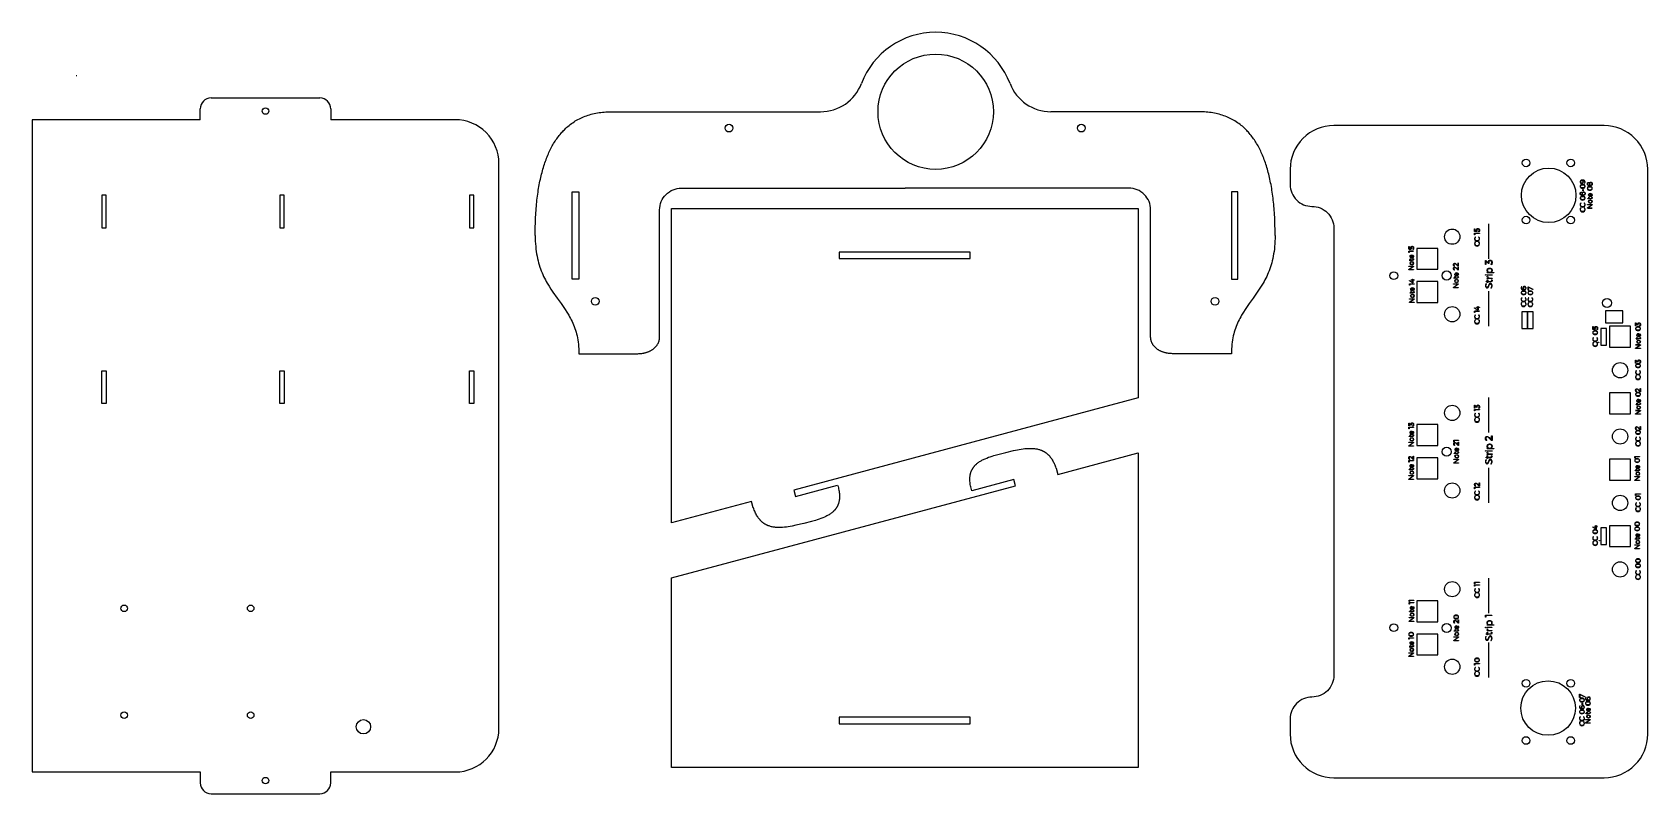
# Model space of a CAD drawing. Header units: millimetres. Extents: x 381 to 1121, y 909 to 1258.
import ezdxf

# ---------------------------------------------------------------- set-up
doc = ezdxf.new("R2010")
doc.units = ezdxf.units.MM
doc.header["$MEASUREMENT"] = 0
for name, color, linetype, true_color in [('Fab 3$Electronics$CUT3', 3, 'Continuous', 0x00ff00), ('Fab 3$Electronics$ENGRAVE3', 25, 'Continuous', 0x996633), ('Make2D$visible$lines', 178, 'Continuous', 0x000000)]:
    doc.layers.add(name, color=color, linetype=linetype, true_color=true_color)

msp = doc.modelspace()

# ---------------------------------------------------------------- linework, layer by layer
at = {"layer": 'Fab 3$Electronics$CUT3'}
msp.add_lwpolyline([(977.01, 916.16), (1100.84, 916.16, 0.414214), (1120.84, 936.16), (1120.84, 1195.16, 0.414214), (1100.84, 1215.16), (977.01, 1215.16, 0.414214), (957.01, 1195.16), (957.01, 1188.16, 0.414214), (967.01, 1178.16, -0.414214), (977.01, 1168.16), (977.01, 963.16, -0.414214), (967.01, 953.16, 0.414214), (957.01, 943.16), (957.01, 936.16, 0.414214)], format="xyb", close=True, dxfattribs=at)
msp.add_lwpolyline([(977.01, 916.16), (1100.84, 916.16, 0.414214), (1120.84, 936.16), (1120.84, 1195.16, 0.414214), (1100.84, 1215.16), (977.01, 1215.16, 0.414214), (957.01, 1195.16), (957.01, 1188.16, 0.414214), (967.01, 1178.16, -0.414214), (977.01, 1168.16), (977.01, 963.16, -0.414214), (967.01, 953.16, 0.414214), (957.01, 943.16), (957.01, 936.16, 0.414214)], format="xyb", close=True, dxfattribs=at)
for points in [[(1024.64, 1149.29), (1024.64, 1158.88), (1015.05, 1158.88), (1015.05, 1149.29)], [(1024.64, 1134.05), (1024.64, 1143.64), (1015.05, 1143.64), (1015.05, 1134.05)], [(1065.76, 1122.18), (1065.76, 1129.77), (1063.25, 1129.77), (1063.25, 1122.18)], [(1068.3, 1122.18), (1068.3, 1129.77), (1065.79, 1129.77), (1065.79, 1122.18)], [(1109.47, 1124.69), (1109.47, 1130.32), (1101.58, 1130.32), (1101.58, 1124.69)], [(1101.95, 1114.56), (1101.95, 1122.15), (1099.44, 1122.15), (1099.44, 1114.56)], [(1112.99, 1113.56), (1112.99, 1123.15), (1103.4, 1123.15), (1103.4, 1113.56)], [(1112.99, 1083.08), (1112.99, 1092.67), (1103.4, 1092.67), (1103.4, 1083.08)], [(1024.64, 1068.49), (1024.64, 1078.08), (1015.05, 1078.08), (1015.05, 1068.49)], [(1024.64, 1053.25), (1024.64, 1062.84), (1015.05, 1062.84), (1015.05, 1053.25)], [(1112.99, 1052.6), (1112.99, 1062.19), (1103.4, 1062.19), (1103.4, 1052.6)], [(1101.95, 1023.12), (1101.95, 1030.71), (1099.44, 1030.71), (1099.44, 1023.12)], [(1112.99, 1022.12), (1112.99, 1031.71), (1103.4, 1031.71), (1103.4, 1022.12)], [(1024.64, 987.69), (1024.64, 997.28), (1015.05, 997.28), (1015.05, 987.69)], [(1024.64, 972.45), (1024.64, 982.04), (1015.05, 982.04), (1015.05, 972.45)], [(1090.82, 949.67), (1090.82, 950.37), (1090.93, 950.37), (1090.93, 949.67)]]:
    msp.add_lwpolyline(points, close=True, dxfattribs=at)
for centre, radius in [((1065.12, 1198.09), 1.75), ((1085.57, 1198.09), 1.75), ((1075.49, 1183.21), 12.5), ((1065.12, 1171.87), 1.75), ((1085.57, 1171.87), 1.75), ((1031.28, 1164.24), 3.5), ((1004.51, 1146.36), 1.78), ((1004.51, 1146.36), 1.78), ((1028.74, 1146.46), 2.1), ((1102.22, 1133.85), 2.1), ((1031.28, 1128.68), 3.5), ((1098.41, 1115.77, -12.99), 0.0755), ((1108.19, 1102.99), 3.5), ((1031.28, 1083.44), 3.5), ((1108.19, 1072.64), 3.5), ((1028.74, 1065.66), 2.1), ((1031.28, 1047.88), 3.5), ((1108.19, 1042.16), 3.5), ((1098.64, 1024.87, -12.99), 0.0755), ((1108.19, 1011.68), 3.5), ((1031.28, 1002.64), 3.5), ((1004.51, 984.96), 1.78), ((1004.51, 984.96), 1.78), ((1028.74, 984.86), 2.1), ((1031.28, 967.08), 3.5), ((1075.2, 948.12), 12.5), ((1065.12, 959.46), 1.75), ((1065.12, 959.46), 1.75), ((1085.57, 959.46), 1.75), ((1085.57, 959.46), 1.75), ((1065.12, 933.24), 1.75), ((1065.12, 933.24), 1.75), ((1085.57, 933.24), 1.75), ((1085.57, 933.24), 1.75)]:
    msp.add_circle(centre, radius, dxfattribs=at)
at = {"layer": 'Fab 3$Electronics$ENGRAVE3'}
for p, q in [((1047.92, 1170.16), (1047.92, 1154.1)), ((1047.92, 1139.25), (1047.92, 1123.19)), ((1047.88, 1090.52), (1047.88, 1074.46)), ((1047.88, 1058.22), (1047.88, 1042.16)), ((1047.92, 1007.65), (1047.92, 991.59)), ((1047.92, 978.12), (1047.92, 962.06))]:
    msp.add_line(p, q, dxfattribs=at)
for points in [[(1091.97, 1189.05), (1091.87, 1188.79), (1091.98, 1188.73), (1092, 1188.77), (1092.01, 1188.8), (1092.03, 1188.84), (1092.04, 1188.88), (1092.05, 1188.91), (1092.07, 1188.95), (1092.08, 1188.99), (1092.09, 1189.03), (1092.1, 1189.07), (1092.1, 1189.11), (1092.11, 1189.15), (1092.12, 1189.18), (1092.12, 1189.22), (1092.12, 1189.26), (1092.13, 1189.29), (1092.13, 1189.33), (1092.13, 1189.36), (1092.12, 1189.38), (1092.12, 1189.39), (1092.12, 1189.41), (1092.12, 1189.43), (1092.12, 1189.44), (1092.12, 1189.46), (1092.11, 1189.47), (1092.11, 1189.49), (1092.11, 1189.5), (1092.11, 1189.52), (1092.1, 1189.53), (1092.1, 1189.55), (1092.09, 1189.56), (1092.09, 1189.58), (1092.09, 1189.59), (1092.08, 1189.61), (1092.08, 1189.62), (1092.07, 1189.63), (1092.06, 1189.65), (1092.06, 1189.66), (1092.05, 1189.67), (1092.04, 1189.69), (1092.04, 1189.7), (1092.03, 1189.71), (1092.02, 1189.73), (1092.02, 1189.74), (1092.01, 1189.75), (1092, 1189.77), (1091.99, 1189.78), (1091.98, 1189.79), (1091.97, 1189.8), (1091.96, 1189.82), (1091.95, 1189.83), (1091.94, 1189.84), (1091.93, 1189.85), (1091.92, 1189.86), (1091.91, 1189.87), (1091.9, 1189.88), (1091.89, 1189.89), (1091.88, 1189.91), (1091.87, 1189.92), (1091.86, 1189.93), (1091.85, 1189.94), (1091.83, 1189.95), (1091.82, 1189.96), (1091.81, 1189.97), (1091.8, 1189.97), (1091.78, 1189.98), (1091.76, 1190), (1091.73, 1190.02), (1091.7, 1190.03), (1091.67, 1190.05), (1091.64, 1190.07), (1091.61, 1190.08), (1091.58, 1190.09), (1091.54, 1190.11), (1091.51, 1190.12), (1091.47, 1190.13), (1091.44, 1190.14), (1091.4, 1190.15), (1091.37, 1190.16), (1091.33, 1190.16), (1091.29, 1190.17), (1091.25, 1190.18), (1091.21, 1190.18), (1091.17, 1190.19), (1091.13, 1190.19), (1091.09, 1190.19), (1091.05, 1190.2), (1091.01, 1190.2), (1090.96, 1190.2), (1090.9, 1190.2), (1090.84, 1190.19), (1090.78, 1190.19), (1090.73, 1190.18), (1090.7, 1190.18), (1090.67, 1190.18), (1090.65, 1190.17), (1090.62, 1190.17), (1090.59, 1190.16), (1090.57, 1190.16), (1090.54, 1190.15), (1090.52, 1190.14), (1090.5, 1190.14), (1090.47, 1190.13), (1090.45, 1190.12), (1090.43, 1190.11), (1090.4, 1190.1), (1090.38, 1190.09), (1090.36, 1190.08), (1090.34, 1190.07), (1090.32, 1190.06), (1090.3, 1190.05), (1090.28, 1190.04), (1090.26, 1190.03), (1090.24, 1190.02), (1090.23, 1190.01), (1090.21, 1189.99), (1090.19, 1189.98), (1090.17, 1189.96), (1090.16, 1189.95), (1090.14, 1189.94), (1090.13, 1189.92), (1090.11, 1189.91), (1090.1, 1189.89), (1090.08, 1189.87), (1090.07, 1189.86), (1090.06, 1189.84), (1090.05, 1189.82), (1090.04, 1189.81), (1090.03, 1189.79), (1090.02, 1189.77), (1090.01, 1189.75), (1090, 1189.73), (1089.99, 1189.72), (1089.98, 1189.7), (1089.97, 1189.68), (1089.96, 1189.66), (1089.96, 1189.64), (1089.95, 1189.62), (1089.95, 1189.59), (1089.94, 1189.57), (1089.94, 1189.55), (1089.93, 1189.53), (1089.93, 1189.51), (1089.93, 1189.48), (1089.92, 1189.46), (1089.92, 1189.44), (1089.92, 1189.41), (1089.92, 1189.39), (1089.92, 1189.37), (1089.92, 1189.35), (1089.92, 1189.32), (1089.92, 1189.3), (1089.92, 1189.29), (1089.92, 1189.27), (1089.93, 1189.25), (1089.93, 1189.23), (1089.93, 1189.21), (1089.93, 1189.19), (1089.94, 1189.17), (1089.94, 1189.16), (1089.95, 1189.14), (1089.95, 1189.12), (1089.96, 1189.1), (1089.96, 1189.09), (1089.97, 1189.07), (1089.97, 1189.05), (1089.98, 1189.04), (1089.99, 1189.02), (1089.99, 1189.01), (1090, 1188.99), (1090.01, 1188.98), (1090.02, 1188.96), (1090.03, 1188.95), (1090.04, 1188.93), (1090.04, 1188.92), (1090.05, 1188.91), (1090.06, 1188.89), (1090.08, 1188.88), (1090.09, 1188.87), (1090.1, 1188.85), (1090.11, 1188.84), (1090.12, 1188.83), (1090.13, 1188.82), (1090.15, 1188.81), (1090.16, 1188.8), (1090.17, 1188.78), (1090.18, 1188.77), (1090.2, 1188.77), (1090.21, 1188.76), (1090.23, 1188.75), (1090.24, 1188.74), (1090.26, 1188.73), (1090.27, 1188.72), (1090.29, 1188.71), (1090.3, 1188.71), (1090.32, 1188.7), (1090.33, 1188.69), (1090.35, 1188.69), (1090.37, 1188.68), (1090.38, 1188.68), (1090.4, 1188.67), (1090.42, 1188.67), (1090.44, 1188.66), (1090.45, 1188.66), (1090.47, 1188.66), (1090.49, 1188.66), (1090.51, 1188.65), (1090.53, 1188.65), (1090.55, 1188.65), (1090.57, 1188.65), (1090.59, 1188.65), (1090.61, 1188.65), (1090.63, 1188.65), (1090.65, 1188.65), (1090.67, 1188.65), (1090.69, 1188.65), (1090.7, 1188.65), (1090.72, 1188.65), (1090.74, 1188.65), (1090.76, 1188.65), (1090.78, 1188.66), (1090.8, 1188.66), (1090.81, 1188.66), (1090.83, 1188.67), (1090.85, 1188.67), (1090.86, 1188.68), (1090.88, 1188.68), (1090.9, 1188.69), (1090.91, 1188.69), (1090.93, 1188.7), (1090.94, 1188.7), (1090.96, 1188.71), (1090.97, 1188.72), (1090.99, 1188.73), (1091, 1188.73), (1091.01, 1188.74), (1091.03, 1188.75), (1091.04, 1188.76), (1091.05, 1188.77), (1091.07, 1188.78), (1091.08, 1188.79), (1091.09, 1188.8), (1091.1, 1188.81), (1091.12, 1188.82), (1091.13, 1188.83), (1091.14, 1188.84), (1091.15, 1188.86), (1091.16, 1188.87), (1091.17, 1188.88), (1091.18, 1188.89), (1091.19, 1188.91), (1091.2, 1188.92), (1091.21, 1188.93), (1091.22, 1188.95), (1091.22, 1188.96), (1091.23, 1188.98), (1091.24, 1188.99), (1091.25, 1189.01), (1091.25, 1189.02), (1091.26, 1189.04), (1091.26, 1189.05), (1091.27, 1189.07), (1091.27, 1189.08), (1091.28, 1189.1), (1091.28, 1189.12), (1091.29, 1189.13), (1091.29, 1189.15), (1091.29, 1189.17), (1091.3, 1189.19), (1091.3, 1189.21), (1091.3, 1189.22), (1091.3, 1189.24), (1091.31, 1189.26), (1091.31, 1189.28), (1091.31, 1189.3), (1091.31, 1189.32), (1091.31, 1189.34), (1091.31, 1189.38), (1091.31, 1189.41), (1091.3, 1189.44), (1091.3, 1189.46), (1091.3, 1189.48), (1091.3, 1189.49), (1091.3, 1189.51), (1091.29, 1189.52), (1091.29, 1189.54), (1091.29, 1189.55), (1091.28, 1189.57), (1091.28, 1189.58), (1091.27, 1189.6), (1091.27, 1189.61), (1091.27, 1189.63), (1091.26, 1189.64), (1091.26, 1189.66), (1091.25, 1189.67), (1091.24, 1189.68), (1091.24, 1189.7), (1091.23, 1189.71), (1091.23, 1189.72), (1091.22, 1189.74), (1091.21, 1189.75), (1091.2, 1189.76), (1091.2, 1189.77), (1091.19, 1189.79), (1091.18, 1189.8), (1091.17, 1189.81), (1091.16, 1189.82), (1091.15, 1189.83), (1091.14, 1189.84), (1091.14, 1189.85), (1091.13, 1189.87), (1091.12, 1189.88), (1091.11, 1189.89), (1091.1, 1189.9), (1091.09, 1189.91), (1091.07, 1189.91), (1091.06, 1189.92), (1091.05, 1189.93), (1091.04, 1189.94), (1091.03, 1189.95), (1091.02, 1189.96), (1091.01, 1189.97), (1091, 1189.97), (1090.98, 1189.98), (1090.97, 1189.99), (1090.96, 1190), (1090.94, 1190), (1090.93, 1190.01), (1090.92, 1190.02), (1090.9, 1190.02), (1090.89, 1190.03), (1090.88, 1190.03), (1090.86, 1190.04), (1090.85, 1190.04), (1090.83, 1190.05), (1090.82, 1190.05), (1090.8, 1190.06), (1090.79, 1190.06), (1090.84, 1190.06), (1090.89, 1190.07), (1090.94, 1190.07), (1090.98, 1190.07), (1091.04, 1190.07), (1091.1, 1190.07), (1091.16, 1190.06), (1091.21, 1190.06), (1091.26, 1190.05), (1091.31, 1190.04), (1091.34, 1190.04), (1091.36, 1190.03), (1091.39, 1190.03), (1091.41, 1190.02), (1091.43, 1190.01), (1091.46, 1190.01), (1091.48, 1190), (1091.5, 1189.99), (1091.52, 1189.98), (1091.54, 1189.98), (1091.56, 1189.97), (1091.58, 1189.96), (1091.6, 1189.95), (1091.62, 1189.94), (1091.64, 1189.93), (1091.66, 1189.92), (1091.68, 1189.91), (1091.7, 1189.9), (1091.71, 1189.88), (1091.73, 1189.87), (1091.75, 1189.86), (1091.76, 1189.85), (1091.78, 1189.83), (1091.79, 1189.82), (1091.81, 1189.81), (1091.82, 1189.79), (1091.84, 1189.78), (1091.85, 1189.76), (1091.86, 1189.75), (1091.87, 1189.73), (1091.88, 1189.72), (1091.9, 1189.7), (1091.91, 1189.69), (1091.92, 1189.67), (1091.92, 1189.65), (1091.93, 1189.63), (1091.94, 1189.62), (1091.95, 1189.6), (1091.96, 1189.58), (1091.96, 1189.56), (1091.97, 1189.54), (1091.97, 1189.52), (1091.98, 1189.5), (1091.98, 1189.49), (1091.99, 1189.47), (1091.99, 1189.44), (1091.99, 1189.42), (1092, 1189.4), (1092, 1189.38), (1092, 1189.36), (1092, 1189.34), (1092, 1189.32), (1092, 1189.28), (1092, 1189.25), (1092, 1189.22), (1091.99, 1189.18), (1091.99, 1189.15), (1091.98, 1189.12), (1091.97, 1189.08)], [(1091.12, 1185.23), (1091.12, 1185.93), (1091.23, 1185.93), (1091.23, 1185.23)], [(1093.2, 1178.87), (1093.2, 1179), (1095.39, 1179), (1095.39, 1178.85), (1093.4, 1177.39), (1095.39, 1177.39), (1095.39, 1177.26), (1093.2, 1177.26), (1093.2, 1177.41), (1095.2, 1178.87)], [(1041.56, 1165.11), (1041.56, 1165.8), (1043.75, 1165.8), (1043.75, 1165.67), (1041.69, 1165.67), (1041.69, 1165.11)], [(1011.39, 1156.97), (1011.39, 1157.65), (1013.58, 1157.65), (1013.58, 1157.53), (1011.52, 1157.53), (1011.52, 1156.97)], [(1011.39, 1150.63), (1011.39, 1150.76), (1013.58, 1150.76), (1013.58, 1150.6), (1011.59, 1149.15), (1013.58, 1149.15), (1013.58, 1149.01), (1011.39, 1149.01), (1011.39, 1149.17), (1013.38, 1150.63)], [(1033.94, 1152.2), (1034.07, 1152.2), (1034.07, 1150.67), (1033.94, 1150.68), (1033.02, 1151.56), (1032.98, 1151.6), (1032.94, 1151.63), (1032.89, 1151.67), (1032.85, 1151.7), (1032.81, 1151.73), (1032.77, 1151.76), (1032.75, 1151.78), (1032.73, 1151.79), (1032.71, 1151.8), (1032.69, 1151.81), (1032.67, 1151.82), (1032.65, 1151.84), (1032.63, 1151.85), (1032.61, 1151.85), (1032.59, 1151.86), (1032.57, 1151.87), (1032.56, 1151.88), (1032.54, 1151.88), (1032.52, 1151.89), (1032.5, 1151.89), (1032.49, 1151.9), (1032.49, 1151.9), (1032.48, 1151.9), (1032.47, 1151.9), (1032.46, 1151.9), (1032.45, 1151.9), (1032.45, 1151.9), (1032.44, 1151.91), (1032.43, 1151.91), (1032.42, 1151.91), (1032.42, 1151.91), (1032.41, 1151.91), (1032.4, 1151.91), (1032.38, 1151.91), (1032.37, 1151.91), (1032.36, 1151.9), (1032.35, 1151.9), (1032.34, 1151.9), (1032.33, 1151.9), (1032.32, 1151.9), (1032.31, 1151.9), (1032.3, 1151.89), (1032.29, 1151.89), (1032.28, 1151.89), (1032.27, 1151.88), (1032.26, 1151.88), (1032.25, 1151.88), (1032.24, 1151.87), (1032.23, 1151.87), (1032.22, 1151.86), (1032.21, 1151.86), (1032.2, 1151.85), (1032.2, 1151.84), (1032.19, 1151.84), (1032.18, 1151.83), (1032.17, 1151.83), (1032.16, 1151.82), (1032.16, 1151.81), (1032.15, 1151.8), (1032.14, 1151.8), (1032.13, 1151.79), (1032.13, 1151.78), (1032.12, 1151.77), (1032.11, 1151.76), (1032.11, 1151.75), (1032.1, 1151.74), (1032.09, 1151.73), (1032.09, 1151.72), (1032.08, 1151.71), (1032.08, 1151.7), (1032.07, 1151.69), (1032.06, 1151.68), (1032.06, 1151.67), (1032.06, 1151.66), (1032.05, 1151.65), (1032.05, 1151.64), (1032.04, 1151.63), (1032.04, 1151.61), (1032.03, 1151.6), (1032.03, 1151.59), (1032.03, 1151.58), (1032.02, 1151.56), (1032.02, 1151.55), (1032.02, 1151.54), (1032.02, 1151.53), (1032.01, 1151.51), (1032.01, 1151.48), (1032.01, 1151.46), (1032.01, 1151.43), (1032, 1151.4), (1032, 1151.37), (1032, 1151.35), (1032.01, 1151.33), (1032.01, 1151.3), (1032.01, 1151.28), (1032.01, 1151.26), (1032.01, 1151.24), (1032.02, 1151.22), (1032.02, 1151.2), (1032.03, 1151.18), (1032.03, 1151.16), (1032.04, 1151.14), (1032.04, 1151.12), (1032.05, 1151.1), (1032.06, 1151.08), (1032.07, 1151.06), (1032.07, 1151.04), (1032.08, 1151.01), (1032.09, 1150.99), (1032.1, 1150.97), (1032.11, 1150.95), (1032.12, 1150.93), (1032.14, 1150.92), (1032.15, 1150.9), (1032.16, 1150.88), (1032.17, 1150.86), (1032.18, 1150.84), (1032.2, 1150.82), (1032.21, 1150.8), (1032.23, 1150.79), (1032.24, 1150.77), (1032.25, 1150.75), (1032.27, 1150.74), (1032.17, 1150.67), (1032.15, 1150.69), (1032.13, 1150.71), (1032.12, 1150.73), (1032.1, 1150.75), (1032.09, 1150.77), (1032.07, 1150.79), (1032.06, 1150.81), (1032.04, 1150.83), (1032.03, 1150.85), (1032.02, 1150.87), (1032.01, 1150.89), (1031.99, 1150.91), (1031.98, 1150.93), (1031.97, 1150.96), (1031.96, 1150.98), (1031.95, 1151), (1031.94, 1151.02), (1031.93, 1151.05), (1031.93, 1151.07), (1031.92, 1151.09), (1031.91, 1151.12), (1031.91, 1151.14), (1031.9, 1151.17), (1031.9, 1151.19), (1031.89, 1151.21), (1031.89, 1151.24), (1031.88, 1151.26), (1031.88, 1151.28), (1031.88, 1151.31), (1031.88, 1151.33), (1031.88, 1151.35), (1031.88, 1151.38), (1031.88, 1151.42), (1031.88, 1151.45), (1031.88, 1151.49), (1031.88, 1151.52), (1031.89, 1151.54), (1031.89, 1151.56), (1031.89, 1151.57), (1031.9, 1151.59), (1031.9, 1151.61), (1031.9, 1151.62), (1031.91, 1151.64), (1031.91, 1151.65), (1031.92, 1151.67), (1031.92, 1151.68), (1031.93, 1151.7), (1031.93, 1151.71), (1031.94, 1151.73), (1031.94, 1151.74), (1031.95, 1151.75), (1031.96, 1151.77), (1031.96, 1151.78), (1031.97, 1151.79), (1031.98, 1151.8), (1031.98, 1151.82), (1031.99, 1151.83), (1032, 1151.84), (1032.01, 1151.85), (1032.02, 1151.86), (1032.03, 1151.87), (1032.03, 1151.89), (1032.04, 1151.9), (1032.05, 1151.91), (1032.06, 1151.91), (1032.07, 1151.92), (1032.08, 1151.93), (1032.09, 1151.94), (1032.1, 1151.95), (1032.11, 1151.96), (1032.13, 1151.96), (1032.14, 1151.97), (1032.15, 1151.98), (1032.16, 1151.99), (1032.17, 1151.99), (1032.18, 1152), (1032.19, 1152), (1032.21, 1152.01), (1032.22, 1152.01), (1032.23, 1152.02), (1032.24, 1152.02), (1032.26, 1152.02), (1032.27, 1152.03), (1032.28, 1152.03), (1032.3, 1152.03), (1032.31, 1152.04), (1032.32, 1152.04), (1032.34, 1152.04), (1032.35, 1152.04), (1032.37, 1152.04), (1032.38, 1152.04), (1032.4, 1152.04), (1032.4, 1152.04), (1032.41, 1152.04), (1032.42, 1152.04), (1032.43, 1152.04), (1032.44, 1152.04), (1032.45, 1152.04), (1032.46, 1152.04), (1032.47, 1152.04), (1032.48, 1152.03), (1032.49, 1152.03), (1032.5, 1152.03), (1032.51, 1152.03), (1032.52, 1152.02), (1032.53, 1152.02), (1032.55, 1152.02), (1032.57, 1152.01), (1032.59, 1152), (1032.61, 1151.99), (1032.63, 1151.98), (1032.66, 1151.97), (1032.68, 1151.96), (1032.7, 1151.95), (1032.72, 1151.94), (1032.75, 1151.92), (1032.77, 1151.91), (1032.81, 1151.88), (1032.86, 1151.84), (1032.91, 1151.81), (1032.96, 1151.77), (1033, 1151.73), (1033.05, 1151.69), (1033.1, 1151.64), (1033.94, 1150.83)], [(1033.94, 1150.44), (1034.07, 1150.44), (1034.07, 1148.92), (1033.94, 1148.92), (1033.02, 1149.8), (1032.98, 1149.84), (1032.94, 1149.88), (1032.89, 1149.91), (1032.85, 1149.94), (1032.81, 1149.97), (1032.77, 1150), (1032.75, 1150.02), (1032.73, 1150.03), (1032.71, 1150.04), (1032.69, 1150.05), (1032.67, 1150.07), (1032.65, 1150.08), (1032.63, 1150.09), (1032.61, 1150.1), (1032.59, 1150.1), (1032.57, 1150.11), (1032.56, 1150.12), (1032.54, 1150.13), (1032.52, 1150.13), (1032.5, 1150.14), (1032.49, 1150.14), (1032.49, 1150.14), (1032.48, 1150.14), (1032.47, 1150.14), (1032.46, 1150.14), (1032.45, 1150.15), (1032.45, 1150.15), (1032.44, 1150.15), (1032.43, 1150.15), (1032.42, 1150.15), (1032.42, 1150.15), (1032.41, 1150.15), (1032.4, 1150.15), (1032.38, 1150.15), (1032.37, 1150.15), (1032.36, 1150.15), (1032.35, 1150.14), (1032.34, 1150.14), (1032.33, 1150.14), (1032.32, 1150.14), (1032.31, 1150.14), (1032.3, 1150.13), (1032.29, 1150.13), (1032.28, 1150.13), (1032.27, 1150.12), (1032.26, 1150.12), (1032.25, 1150.12), (1032.24, 1150.11), (1032.23, 1150.11), (1032.22, 1150.1), (1032.21, 1150.1), (1032.2, 1150.09), (1032.2, 1150.09), (1032.19, 1150.08), (1032.18, 1150.07), (1032.17, 1150.07), (1032.16, 1150.06), (1032.16, 1150.05), (1032.15, 1150.04), (1032.14, 1150.04), (1032.13, 1150.03), (1032.13, 1150.02), (1032.12, 1150.01), (1032.11, 1150), (1032.11, 1149.99), (1032.1, 1149.98), (1032.09, 1149.97), (1032.09, 1149.96), (1032.08, 1149.95), (1032.08, 1149.94), (1032.07, 1149.93), (1032.06, 1149.92), (1032.06, 1149.91), (1032.06, 1149.9), (1032.05, 1149.89), (1032.05, 1149.88), (1032.04, 1149.87), (1032.04, 1149.86), (1032.03, 1149.84), (1032.03, 1149.83), (1032.03, 1149.82), (1032.02, 1149.81), (1032.02, 1149.79), (1032.02, 1149.78), (1032.02, 1149.77), (1032.01, 1149.75), (1032.01, 1149.73), (1032.01, 1149.7), (1032.01, 1149.67), (1032, 1149.64), (1032, 1149.61), (1032, 1149.59), (1032.01, 1149.57), (1032.01, 1149.55), (1032.01, 1149.53), (1032.01, 1149.5), (1032.01, 1149.48), (1032.02, 1149.46), (1032.02, 1149.44), (1032.03, 1149.42), (1032.03, 1149.4), (1032.04, 1149.38), (1032.04, 1149.36), (1032.05, 1149.34), (1032.06, 1149.32), (1032.07, 1149.3), (1032.07, 1149.28), (1032.08, 1149.26), (1032.09, 1149.24), (1032.1, 1149.22), (1032.11, 1149.2), (1032.12, 1149.18), (1032.14, 1149.16), (1032.15, 1149.14), (1032.16, 1149.12), (1032.17, 1149.1), (1032.18, 1149.08), (1032.2, 1149.06), (1032.21, 1149.05), (1032.23, 1149.03), (1032.24, 1149.01), (1032.25, 1148.99), (1032.27, 1148.98), (1032.17, 1148.91), (1032.15, 1148.93), (1032.13, 1148.95), (1032.12, 1148.97), (1032.1, 1148.99), (1032.09, 1149.01), (1032.07, 1149.03), (1032.06, 1149.05), (1032.04, 1149.07), (1032.03, 1149.09), (1032.02, 1149.11), (1032.01, 1149.13), (1031.99, 1149.15), (1031.98, 1149.17), (1031.97, 1149.2), (1031.96, 1149.22), (1031.95, 1149.24), (1031.94, 1149.27), (1031.93, 1149.29), (1031.93, 1149.31), (1031.92, 1149.34), (1031.91, 1149.36), (1031.91, 1149.38), (1031.9, 1149.41), (1031.9, 1149.43), (1031.89, 1149.45), (1031.89, 1149.48), (1031.88, 1149.5), (1031.88, 1149.52), (1031.88, 1149.55), (1031.88, 1149.57), (1031.88, 1149.6), (1031.88, 1149.62), (1031.88, 1149.66), (1031.88, 1149.69), (1031.88, 1149.73), (1031.88, 1149.76), (1031.89, 1149.78), (1031.89, 1149.8), (1031.89, 1149.82), (1031.9, 1149.83), (1031.9, 1149.85), (1031.9, 1149.86), (1031.91, 1149.88), (1031.91, 1149.89), (1031.92, 1149.91), (1031.92, 1149.92), (1031.93, 1149.94), (1031.93, 1149.95), (1031.94, 1149.97), (1031.94, 1149.98), (1031.95, 1149.99), (1031.96, 1150.01), (1031.96, 1150.02), (1031.97, 1150.03), (1031.98, 1150.05), (1031.98, 1150.06), (1031.99, 1150.07), (1032, 1150.08), (1032.01, 1150.09), (1032.02, 1150.1), (1032.03, 1150.12), (1032.03, 1150.13), (1032.04, 1150.14), (1032.05, 1150.15), (1032.06, 1150.16), (1032.07, 1150.17), (1032.08, 1150.17), (1032.09, 1150.18), (1032.1, 1150.19), (1032.11, 1150.2), (1032.13, 1150.21), (1032.14, 1150.21), (1032.15, 1150.22), (1032.16, 1150.23), (1032.17, 1150.23), (1032.18, 1150.24), (1032.19, 1150.24), (1032.21, 1150.25), (1032.22, 1150.25), (1032.23, 1150.26), (1032.24, 1150.26), (1032.26, 1150.27), (1032.27, 1150.27), (1032.28, 1150.27), (1032.3, 1150.27), (1032.31, 1150.28), (1032.32, 1150.28), (1032.34, 1150.28), (1032.35, 1150.28), (1032.37, 1150.28), (1032.38, 1150.28), (1032.4, 1150.28), (1032.4, 1150.28), (1032.41, 1150.28), (1032.42, 1150.28), (1032.43, 1150.28), (1032.44, 1150.28), (1032.45, 1150.28), (1032.46, 1150.28), (1032.47, 1150.28), (1032.48, 1150.27), (1032.49, 1150.27), (1032.5, 1150.27), (1032.51, 1150.27), (1032.52, 1150.27), (1032.53, 1150.26), (1032.55, 1150.26), (1032.57, 1150.25), (1032.59, 1150.24), (1032.61, 1150.23), (1032.63, 1150.22), (1032.66, 1150.21), (1032.68, 1150.2), (1032.7, 1150.19), (1032.72, 1150.18), (1032.75, 1150.16), (1032.77, 1150.15), (1032.81, 1150.12), (1032.86, 1150.09), (1032.91, 1150.05), (1032.96, 1150.01), (1033, 1149.97), (1033.05, 1149.93), (1033.1, 1149.89), (1033.94, 1149.07)], [(1013.1, 1144.77), (1013.23, 1144.77), (1013.23, 1144.41), (1013.85, 1144.41), (1013.85, 1144.28), (1013.23, 1144.28), (1013.23, 1143.15), (1013.1, 1143.15), (1011.66, 1144.03), (1011.66, 1144.16), (1013.1, 1143.29), (1013.1, 1144.28), (1012.44, 1144.28), (1012.44, 1144.41), (1013.1, 1144.41)], [(1011.66, 1141.97), (1011.66, 1142.66), (1013.85, 1142.66), (1013.85, 1142.53), (1011.79, 1142.53), (1011.79, 1141.97)], [(1031.89, 1142.48), (1031.89, 1142.6), (1034.07, 1142.6), (1034.07, 1142.45), (1032.08, 1140.99), (1034.07, 1140.99), (1034.07, 1140.86), (1031.89, 1140.86), (1031.89, 1141.01), (1033.88, 1142.48)], [(1046.77, 1142.21), (1046.93, 1142.58), (1046.77, 1142.67), (1046.75, 1142.64), (1046.74, 1142.62), (1046.73, 1142.6), (1046.71, 1142.58), (1046.7, 1142.55), (1046.69, 1142.53), (1046.68, 1142.51), (1046.67, 1142.48), (1046.66, 1142.46), (1046.65, 1142.43), (1046.63, 1142.38), (1046.61, 1142.32), (1046.59, 1142.27), (1046.57, 1142.21), (1046.56, 1142.15), (1046.55, 1142.1), (1046.54, 1142.07), (1046.54, 1142.04), (1046.54, 1142.01), (1046.53, 1141.98), (1046.53, 1141.95), (1046.53, 1141.93), (1046.53, 1141.9), (1046.53, 1141.87), (1046.52, 1141.84), (1046.52, 1141.81), (1046.52, 1141.78), (1046.53, 1141.74), (1046.53, 1141.71), (1046.53, 1141.67), (1046.53, 1141.64), (1046.54, 1141.6), (1046.54, 1141.57), (1046.55, 1141.54), (1046.55, 1141.51), (1046.56, 1141.48), (1046.57, 1141.44), (1046.57, 1141.41), (1046.58, 1141.38), (1046.59, 1141.36), (1046.6, 1141.33), (1046.61, 1141.3), (1046.62, 1141.27), (1046.63, 1141.24), (1046.65, 1141.22), (1046.66, 1141.19), (1046.67, 1141.17), (1046.69, 1141.14), (1046.7, 1141.12), (1046.71, 1141.11), (1046.72, 1141.1), (1046.73, 1141.09), (1046.73, 1141.08), (1046.74, 1141.07), (1046.75, 1141.06), (1046.76, 1141.05), (1046.77, 1141.04), (1046.78, 1141.03), (1046.78, 1141.02), (1046.79, 1141.01), (1046.8, 1141), (1046.81, 1140.99), (1046.82, 1140.98), (1046.83, 1140.98), (1046.84, 1140.97), (1046.85, 1140.96), (1046.86, 1140.95), (1046.87, 1140.94), (1046.88, 1140.94), (1046.89, 1140.93), (1046.9, 1140.92), (1046.91, 1140.92), (1046.92, 1140.91), (1046.93, 1140.91), (1046.95, 1140.9), (1046.96, 1140.89), (1046.97, 1140.89), (1046.98, 1140.88), (1046.99, 1140.88), (1047, 1140.87), (1047.01, 1140.87), (1047.02, 1140.87), (1047.04, 1140.86), (1047.05, 1140.86), (1047.06, 1140.85), (1047.07, 1140.85), (1047.08, 1140.85), (1047.1, 1140.85), (1047.11, 1140.84), (1047.12, 1140.84), (1047.13, 1140.84), (1047.15, 1140.84), (1047.16, 1140.84), (1047.17, 1140.83), (1047.18, 1140.83), (1047.2, 1140.83), (1047.21, 1140.83), (1047.22, 1140.83), (1047.24, 1140.83), (1047.27, 1140.83), (1047.3, 1140.83), (1047.33, 1140.84), (1047.35, 1140.84), (1047.36, 1140.84), (1047.38, 1140.84), (1047.39, 1140.84), (1047.4, 1140.85), (1047.42, 1140.85), (1047.43, 1140.85), (1047.45, 1140.85), (1047.46, 1140.86), (1047.47, 1140.86), (1047.49, 1140.87), (1047.5, 1140.87), (1047.51, 1140.88), (1047.52, 1140.88), (1047.54, 1140.89), (1047.55, 1140.89), (1047.56, 1140.9), (1047.57, 1140.9), (1047.58, 1140.91), (1047.59, 1140.91), (1047.61, 1140.92), (1047.62, 1140.93), (1047.63, 1140.93), (1047.64, 1140.94), (1047.65, 1140.95), (1047.66, 1140.96), (1047.68, 1140.97), (1047.7, 1140.99), (1047.72, 1141.01), (1047.74, 1141.02), (1047.75, 1141.04), (1047.77, 1141.06), (1047.79, 1141.08), (1047.8, 1141.1), (1047.82, 1141.12), (1047.83, 1141.14), (1047.84, 1141.16), (1047.86, 1141.18), (1047.87, 1141.2), (1047.88, 1141.22), (1047.89, 1141.24), (1047.9, 1141.26), (1047.93, 1141.31), (1047.95, 1141.36), (1047.97, 1141.42), (1047.99, 1141.48), (1048.04, 1141.61), (1048.08, 1141.75), (1048.12, 1141.88), (1048.16, 1142), (1048.2, 1142.1), (1048.22, 1142.15), (1048.24, 1142.19), (1048.24, 1142.21), (1048.25, 1142.23), (1048.26, 1142.25), (1048.28, 1142.27), (1048.29, 1142.29), (1048.3, 1142.31), (1048.31, 1142.32), (1048.32, 1142.34), (1048.34, 1142.36), (1048.35, 1142.37), (1048.36, 1142.39), (1048.38, 1142.41), (1048.39, 1142.42), (1048.41, 1142.44), (1048.42, 1142.45), (1048.44, 1142.47), (1048.45, 1142.47), (1048.45, 1142.48), (1048.46, 1142.49), (1048.47, 1142.49), (1048.48, 1142.5), (1048.49, 1142.5), (1048.5, 1142.51), (1048.51, 1142.51), (1048.52, 1142.52), (1048.53, 1142.52), (1048.54, 1142.53), (1048.55, 1142.53), (1048.56, 1142.54), (1048.57, 1142.54), (1048.58, 1142.54), (1048.59, 1142.55), (1048.6, 1142.55), (1048.61, 1142.55), (1048.62, 1142.56), (1048.63, 1142.56), (1048.64, 1142.56), (1048.65, 1142.57), (1048.67, 1142.57), (1048.68, 1142.57), (1048.69, 1142.57), (1048.7, 1142.57), (1048.71, 1142.57), (1048.73, 1142.57), (1048.74, 1142.58), (1048.75, 1142.58), (1048.78, 1142.58), (1048.79, 1142.58), (1048.81, 1142.58), (1048.83, 1142.57), (1048.84, 1142.57), (1048.86, 1142.57), (1048.87, 1142.57), (1048.89, 1142.57), (1048.9, 1142.56), (1048.92, 1142.56), (1048.93, 1142.55), (1048.95, 1142.55), (1048.96, 1142.54), (1048.98, 1142.54), (1048.99, 1142.53), (1049.01, 1142.53), (1049.02, 1142.52), (1049.03, 1142.51), (1049.05, 1142.5), (1049.06, 1142.5), (1049.07, 1142.49), (1049.08, 1142.48), (1049.1, 1142.47), (1049.11, 1142.46), (1049.12, 1142.45), (1049.13, 1142.44), (1049.14, 1142.43), (1049.15, 1142.42), (1049.16, 1142.4), (1049.18, 1142.39), (1049.19, 1142.38), (1049.2, 1142.36), (1049.21, 1142.35), (1049.22, 1142.34), (1049.23, 1142.32), (1049.23, 1142.31), (1049.24, 1142.29), (1049.25, 1142.28), (1049.26, 1142.26), (1049.27, 1142.24), (1049.28, 1142.23), (1049.28, 1142.21), (1049.29, 1142.19), (1049.3, 1142.18), (1049.3, 1142.16), (1049.31, 1142.14), (1049.32, 1142.12), (1049.32, 1142.1), (1049.33, 1142.08), (1049.33, 1142.06), (1049.34, 1142.04), (1049.34, 1142.02), (1049.34, 1142), (1049.35, 1141.96), (1049.36, 1141.92), (1049.36, 1141.88), (1049.36, 1141.83), (1049.37, 1141.78), (1049.37, 1141.74), (1049.37, 1141.7), (1049.36, 1141.67), (1049.36, 1141.64), (1049.36, 1141.6), (1049.36, 1141.57), (1049.35, 1141.54), (1049.35, 1141.5), (1049.34, 1141.47), (1049.33, 1141.44), (1049.32, 1141.4), (1049.31, 1141.37), (1049.3, 1141.34), (1049.29, 1141.31), (1049.28, 1141.27), (1049.27, 1141.24), (1049.26, 1141.21), (1049.24, 1141.17), (1049.23, 1141.14), (1049.21, 1141.11), (1049.2, 1141.08), (1049.18, 1141.05), (1049.16, 1141.02), (1049.15, 1140.99), (1049.13, 1140.96), (1049.11, 1140.94), (1049.09, 1140.91), (1049.07, 1140.88), (1049.05, 1140.86), (1049.03, 1140.83), (1049, 1140.81), (1048.98, 1140.79), (1048.96, 1140.76), (1049.11, 1140.67), (1049.14, 1140.69), (1049.16, 1140.72), (1049.19, 1140.75), (1049.21, 1140.77), (1049.23, 1140.8), (1049.25, 1140.83), (1049.27, 1140.86), (1049.29, 1140.89), (1049.31, 1140.92), (1049.33, 1140.95), (1049.35, 1140.98), (1049.37, 1141.01), (1049.38, 1141.05), (1049.4, 1141.08), (1049.41, 1141.12), (1049.43, 1141.15), (1049.44, 1141.19), (1049.46, 1141.22), (1049.47, 1141.26), (1049.48, 1141.29), (1049.49, 1141.33), (1049.5, 1141.37), (1049.51, 1141.4), (1049.52, 1141.44), (1049.53, 1141.48), (1049.53, 1141.51), (1049.54, 1141.55), (1049.54, 1141.58), (1049.55, 1141.62), (1049.55, 1141.66), (1049.55, 1141.69), (1049.55, 1141.73), (1049.55, 1141.77), (1049.55, 1141.81), (1049.55, 1141.85), (1049.54, 1141.88), (1049.54, 1141.92), (1049.54, 1141.95), (1049.53, 1141.99), (1049.53, 1142.02), (1049.52, 1142.06), (1049.51, 1142.09), (1049.5, 1142.12), (1049.5, 1142.16), (1049.49, 1142.19), (1049.48, 1142.22), (1049.47, 1142.25), (1049.45, 1142.28), (1049.44, 1142.31), (1049.43, 1142.33), (1049.41, 1142.36), (1049.4, 1142.39), (1049.39, 1142.41), (1049.37, 1142.44), (1049.35, 1142.46), (1049.35, 1142.47), (1049.34, 1142.49), (1049.33, 1142.5), (1049.32, 1142.51), (1049.31, 1142.52), (1049.3, 1142.53), (1049.29, 1142.54), (1049.28, 1142.55), (1049.27, 1142.56), (1049.26, 1142.57), (1049.25, 1142.58), (1049.24, 1142.59), (1049.23, 1142.6), (1049.22, 1142.61), (1049.21, 1142.62), (1049.2, 1142.62), (1049.19, 1142.63), (1049.18, 1142.64), (1049.17, 1142.65), (1049.16, 1142.66), (1049.15, 1142.66), (1049.14, 1142.67), (1049.12, 1142.68), (1049.11, 1142.68), (1049.1, 1142.69), (1049.09, 1142.7), (1049.08, 1142.7), (1049.06, 1142.71), (1049.05, 1142.71), (1049.04, 1142.72), (1049.03, 1142.72), (1049.02, 1142.73), (1049, 1142.73), (1048.99, 1142.74), (1048.98, 1142.74), (1048.96, 1142.74), (1048.95, 1142.75), (1048.94, 1142.75), (1048.93, 1142.75), (1048.91, 1142.76), (1048.9, 1142.76), (1048.88, 1142.76), (1048.87, 1142.76), (1048.86, 1142.76), (1048.84, 1142.77), (1048.83, 1142.77), (1048.82, 1142.77), (1048.8, 1142.77), (1048.79, 1142.77), (1048.77, 1142.77), (1048.74, 1142.77), (1048.71, 1142.77), (1048.68, 1142.76), (1048.66, 1142.76), (1048.65, 1142.76), (1048.63, 1142.76), (1048.62, 1142.76), (1048.6, 1142.75), (1048.59, 1142.75), (1048.57, 1142.75), (1048.56, 1142.74), (1048.55, 1142.74), (1048.53, 1142.74), (1048.52, 1142.73), (1048.51, 1142.73), (1048.49, 1142.72), (1048.48, 1142.72), (1048.47, 1142.71), (1048.46, 1142.71), (1048.44, 1142.7), (1048.43, 1142.7), (1048.42, 1142.69), (1048.41, 1142.68), (1048.4, 1142.68), (1048.39, 1142.67), (1048.37, 1142.66), (1048.36, 1142.66), (1048.35, 1142.65), (1048.34, 1142.64), (1048.32, 1142.62), (1048.3, 1142.61), (1048.28, 1142.59), (1048.26, 1142.57), (1048.25, 1142.55), (1048.23, 1142.54), (1048.21, 1142.52), (1048.2, 1142.5), (1048.18, 1142.48), (1048.17, 1142.46), (1048.15, 1142.44), (1048.14, 1142.41), (1048.13, 1142.39), (1048.11, 1142.37), (1048.1, 1142.35), (1048.09, 1142.32), (1048.07, 1142.28), (1048.05, 1142.22), (1048.03, 1142.17), (1048, 1142.11), (1047.96, 1141.98), (1047.92, 1141.83), (1047.87, 1141.7), (1047.83, 1141.59), (1047.8, 1141.49), (1047.78, 1141.44), (1047.76, 1141.4), (1047.75, 1141.38), (1047.74, 1141.36), (1047.73, 1141.34), (1047.72, 1141.32), (1047.71, 1141.31), (1047.7, 1141.29), (1047.69, 1141.27), (1047.67, 1141.25), (1047.66, 1141.24), (1047.65, 1141.22), (1047.64, 1141.2), (1047.62, 1141.19), (1047.61, 1141.17), (1047.59, 1141.16), (1047.58, 1141.15), (1047.56, 1141.13), (1047.55, 1141.12), (1047.54, 1141.12), (1047.54, 1141.11), (1047.53, 1141.11), (1047.52, 1141.1), (1047.51, 1141.09), (1047.5, 1141.09), (1047.49, 1141.08), (1047.48, 1141.08), (1047.47, 1141.07), (1047.46, 1141.07), (1047.45, 1141.07), (1047.44, 1141.06), (1047.43, 1141.06), (1047.42, 1141.05), (1047.41, 1141.05), (1047.4, 1141.05), (1047.39, 1141.04), (1047.38, 1141.04), (1047.37, 1141.04), (1047.36, 1141.04), (1047.35, 1141.03), (1047.34, 1141.03), (1047.33, 1141.03), (1047.31, 1141.03), (1047.3, 1141.03), (1047.29, 1141.03), (1047.28, 1141.02), (1047.27, 1141.02), (1047.25, 1141.02), (1047.23, 1141.02), (1047.21, 1141.02), (1047.2, 1141.02), (1047.18, 1141.02), (1047.17, 1141.03), (1047.16, 1141.03), (1047.14, 1141.03), (1047.13, 1141.03), (1047.12, 1141.04), (1047.1, 1141.04), (1047.09, 1141.04), (1047.08, 1141.05), (1047.07, 1141.05), (1047.05, 1141.06), (1047.04, 1141.06), (1047.03, 1141.07), (1047.02, 1141.08), (1047.01, 1141.08), (1046.99, 1141.09), (1046.98, 1141.1), (1046.97, 1141.11), (1046.96, 1141.11), (1046.95, 1141.12), (1046.94, 1141.13), (1046.93, 1141.14), (1046.92, 1141.15), (1046.91, 1141.16), (1046.9, 1141.17), (1046.89, 1141.19), (1046.88, 1141.2), (1046.87, 1141.21), (1046.86, 1141.22), (1046.85, 1141.24), (1046.84, 1141.25), (1046.84, 1141.26), (1046.83, 1141.28), (1046.82, 1141.29), (1046.81, 1141.31), (1046.8, 1141.32), (1046.8, 1141.34), (1046.79, 1141.35), (1046.78, 1141.37), (1046.78, 1141.38), (1046.77, 1141.4), (1046.77, 1141.42), (1046.76, 1141.43), (1046.76, 1141.45), (1046.75, 1141.47), (1046.75, 1141.48), (1046.74, 1141.5), (1046.74, 1141.52), (1046.73, 1141.56), (1046.73, 1141.6), (1046.72, 1141.64), (1046.72, 1141.68), (1046.71, 1141.72), (1046.71, 1141.76), (1046.71, 1141.8), (1046.71, 1141.85), (1046.72, 1141.9), (1046.72, 1141.96), (1046.73, 1142.01), (1046.73, 1142.06), (1046.74, 1142.11), (1046.75, 1142.16)], [(1047.31, 1146.59), (1047.31, 1146.76), (1049.53, 1146.76), (1049.53, 1146.59)], [(1063.05, 1140.99), (1063.14, 1141.25), (1063.03, 1141.31), (1063.02, 1141.27), (1063, 1141.24), (1062.99, 1141.2), (1062.97, 1141.16), (1062.96, 1141.12), (1062.95, 1141.09), (1062.94, 1141.05), (1062.93, 1141.01), (1062.92, 1140.97), (1062.91, 1140.93), (1062.9, 1140.89), (1062.9, 1140.85), (1062.89, 1140.81), (1062.89, 1140.78), (1062.89, 1140.74), (1062.89, 1140.71), (1062.89, 1140.67), (1062.89, 1140.66), (1062.89, 1140.64), (1062.89, 1140.62), (1062.89, 1140.61), (1062.9, 1140.59), (1062.9, 1140.58), (1062.9, 1140.56), (1062.9, 1140.54), (1062.91, 1140.53), (1062.91, 1140.51), (1062.91, 1140.5), (1062.92, 1140.48), (1062.92, 1140.47), (1062.92, 1140.46), (1062.93, 1140.44), (1062.93, 1140.43), (1062.94, 1140.41), (1062.94, 1140.4), (1062.95, 1140.38), (1062.96, 1140.37), (1062.96, 1140.36), (1062.97, 1140.34), (1062.98, 1140.33), (1062.98, 1140.32), (1062.99, 1140.3), (1063, 1140.29), (1063.01, 1140.28), (1063.01, 1140.26), (1063.02, 1140.25), (1063.03, 1140.24), (1063.04, 1140.23), (1063.05, 1140.22), (1063.06, 1140.2), (1063.07, 1140.19), (1063.08, 1140.18), (1063.09, 1140.17), (1063.1, 1140.16), (1063.11, 1140.15), (1063.12, 1140.14), (1063.13, 1140.13), (1063.14, 1140.12), (1063.16, 1140.1), (1063.17, 1140.09), (1063.18, 1140.08), (1063.19, 1140.07), (1063.21, 1140.07), (1063.23, 1140.05), (1063.26, 1140.03), (1063.28, 1140.01), (1063.31, 1140), (1063.34, 1139.98), (1063.37, 1139.96), (1063.4, 1139.95), (1063.44, 1139.94), (1063.47, 1139.92), (1063.5, 1139.91), (1063.54, 1139.9), (1063.57, 1139.89), (1063.61, 1139.88), (1063.64, 1139.87), (1063.68, 1139.86), (1063.72, 1139.86), (1063.76, 1139.85), (1063.79, 1139.84), (1063.83, 1139.84), (1063.87, 1139.84), (1063.92, 1139.83), (1063.96, 1139.83), (1064, 1139.83), (1064.04, 1139.83), (1064.11, 1139.83), (1064.17, 1139.83), (1064.22, 1139.84), (1064.28, 1139.84), (1064.31, 1139.85), (1064.34, 1139.85), (1064.36, 1139.86), (1064.39, 1139.86), (1064.41, 1139.87), (1064.44, 1139.87), (1064.46, 1139.88), (1064.49, 1139.89), (1064.51, 1139.89), (1064.54, 1139.9), (1064.56, 1139.91), (1064.58, 1139.92), (1064.61, 1139.93), (1064.63, 1139.93), (1064.65, 1139.94), (1064.67, 1139.95), (1064.69, 1139.97), (1064.71, 1139.98), (1064.73, 1139.99), (1064.75, 1140), (1064.77, 1140.01), (1064.79, 1140.03), (1064.8, 1140.04), (1064.82, 1140.05), (1064.84, 1140.07), (1064.85, 1140.08), (1064.87, 1140.1), (1064.88, 1140.11), (1064.9, 1140.13), (1064.91, 1140.14), (1064.93, 1140.16), (1064.94, 1140.17), (1064.95, 1140.19), (1064.97, 1140.21), (1064.98, 1140.23), (1064.99, 1140.24), (1065, 1140.26), (1065.01, 1140.28), (1065.02, 1140.3), (1065.03, 1140.32), (1065.03, 1140.34), (1065.04, 1140.36), (1065.05, 1140.38), (1065.06, 1140.4), (1065.06, 1140.42), (1065.07, 1140.44), (1065.07, 1140.46), (1065.08, 1140.48), (1065.08, 1140.5), (1065.08, 1140.53), (1065.09, 1140.55), (1065.09, 1140.57), (1065.09, 1140.6), (1065.09, 1140.62), (1065.09, 1140.64), (1065.09, 1140.67), (1065.09, 1140.69), (1065.09, 1140.71), (1065.09, 1140.73), (1065.09, 1140.75), (1065.09, 1140.77), (1065.09, 1140.79), (1065.09, 1140.81), (1065.08, 1140.83), (1065.08, 1140.84), (1065.08, 1140.86), (1065.07, 1140.88), (1065.07, 1140.9), (1065.06, 1140.92), (1065.06, 1140.93), (1065.05, 1140.95), (1065.05, 1140.97), (1065.04, 1140.98), (1065.03, 1141), (1065.03, 1141.02), (1065.02, 1141.03), (1065.01, 1141.05), (1065, 1141.06), (1065, 1141.08), (1064.99, 1141.09), (1064.98, 1141.1), (1064.97, 1141.12), (1064.96, 1141.13), (1064.95, 1141.15), (1064.94, 1141.16), (1064.93, 1141.17), (1064.91, 1141.19), (1064.9, 1141.2), (1064.89, 1141.21), (1064.88, 1141.22), (1064.86, 1141.23), (1064.85, 1141.24), (1064.84, 1141.25), (1064.83, 1141.26), (1064.81, 1141.27), (1064.8, 1141.28), (1064.78, 1141.29), (1064.77, 1141.3), (1064.75, 1141.31), (1064.74, 1141.32), (1064.72, 1141.33), (1064.71, 1141.33), (1064.69, 1141.34), (1064.68, 1141.35), (1064.66, 1141.35), (1064.64, 1141.36), (1064.63, 1141.36), (1064.61, 1141.37), (1064.59, 1141.37), (1064.57, 1141.38), (1064.56, 1141.38), (1064.54, 1141.38), (1064.52, 1141.39), (1064.5, 1141.39), (1064.48, 1141.39), (1064.46, 1141.39), (1064.44, 1141.39), (1064.42, 1141.39), (1064.4, 1141.39), (1064.38, 1141.39), (1064.36, 1141.39), (1064.34, 1141.39), (1064.32, 1141.39), (1064.3, 1141.39), (1064.29, 1141.39), (1064.27, 1141.39), (1064.25, 1141.39), (1064.23, 1141.38), (1064.21, 1141.38), (1064.2, 1141.38), (1064.18, 1141.37), (1064.16, 1141.37), (1064.15, 1141.36), (1064.13, 1141.36), (1064.11, 1141.35), (1064.1, 1141.35), (1064.08, 1141.34), (1064.07, 1141.34), (1064.05, 1141.33), (1064.04, 1141.32), (1064.02, 1141.31), (1064.01, 1141.31), (1064, 1141.3), (1063.98, 1141.29), (1063.97, 1141.28), (1063.96, 1141.27), (1063.94, 1141.26), (1063.93, 1141.25), (1063.92, 1141.24), (1063.91, 1141.23), (1063.89, 1141.22), (1063.88, 1141.21), (1063.87, 1141.2), (1063.86, 1141.18), (1063.85, 1141.17), (1063.84, 1141.16), (1063.83, 1141.14), (1063.82, 1141.13), (1063.81, 1141.12), (1063.8, 1141.1), (1063.8, 1141.09), (1063.79, 1141.08), (1063.78, 1141.06), (1063.77, 1141.05), (1063.77, 1141.03), (1063.76, 1141.02), (1063.75, 1141), (1063.75, 1140.98), (1063.74, 1140.97), (1063.74, 1140.95), (1063.73, 1140.94), (1063.73, 1140.92), (1063.72, 1140.9), (1063.72, 1140.88), (1063.72, 1140.87), (1063.71, 1140.85), (1063.71, 1140.83), (1063.71, 1140.81), (1063.71, 1140.79), (1063.7, 1140.77), (1063.7, 1140.75), (1063.7, 1140.73), (1063.7, 1140.71), (1063.7, 1140.69), (1063.7, 1140.66), (1063.7, 1140.62), (1063.71, 1140.59), (1063.71, 1140.56), (1063.71, 1140.54), (1063.72, 1140.52), (1063.72, 1140.51), (1063.72, 1140.49), (1063.72, 1140.48), (1063.73, 1140.46), (1063.73, 1140.45), (1063.74, 1140.43), (1063.74, 1140.42), (1063.75, 1140.4), (1063.75, 1140.39), (1063.76, 1140.37), (1063.76, 1140.36), (1063.77, 1140.35), (1063.77, 1140.33), (1063.78, 1140.32), (1063.79, 1140.31), (1063.79, 1140.29), (1063.8, 1140.28), (1063.81, 1140.27), (1063.82, 1140.25), (1063.82, 1140.24), (1063.83, 1140.23), (1063.84, 1140.22), (1063.85, 1140.21), (1063.86, 1140.19), (1063.87, 1140.18), (1063.88, 1140.17), (1063.89, 1140.16), (1063.89, 1140.15), (1063.91, 1140.14), (1063.92, 1140.13), (1063.93, 1140.12), (1063.94, 1140.11), (1063.95, 1140.1), (1063.96, 1140.09), (1063.97, 1140.08), (1063.98, 1140.08), (1063.99, 1140.07), (1064, 1140.06), (1064.02, 1140.05), (1064.03, 1140.04), (1064.04, 1140.04), (1064.05, 1140.03), (1064.07, 1140.02), (1064.08, 1140.02), (1064.09, 1140.01), (1064.11, 1140.01), (1064.12, 1140), (1064.13, 1139.99), (1064.15, 1139.99), (1064.16, 1139.98), (1064.18, 1139.98), (1064.19, 1139.98), (1064.21, 1139.97), (1064.22, 1139.97), (1064.17, 1139.96), (1064.12, 1139.96), (1064.07, 1139.96), (1064.02, 1139.96), (1063.96, 1139.96), (1063.91, 1139.96), (1063.85, 1139.97), (1063.8, 1139.97), (1063.74, 1139.98), (1063.72, 1139.98), (1063.69, 1139.99), (1063.67, 1139.99), (1063.64, 1140), (1063.62, 1140), (1063.6, 1140.01), (1063.57, 1140.01), (1063.55, 1140.02), (1063.53, 1140.03), (1063.51, 1140.04), (1063.49, 1140.04), (1063.47, 1140.05), (1063.44, 1140.06), (1063.42, 1140.07), (1063.4, 1140.08), (1063.39, 1140.09), (1063.37, 1140.1), (1063.35, 1140.11), (1063.33, 1140.12), (1063.31, 1140.13), (1063.29, 1140.14), (1063.28, 1140.16), (1063.26, 1140.17), (1063.25, 1140.18), (1063.23, 1140.2), (1063.22, 1140.21), (1063.2, 1140.22), (1063.19, 1140.24), (1063.17, 1140.25), (1063.16, 1140.27), (1063.15, 1140.28), (1063.14, 1140.3), (1063.13, 1140.31), (1063.11, 1140.33), (1063.1, 1140.35), (1063.1, 1140.36), (1063.09, 1140.38), (1063.08, 1140.4), (1063.07, 1140.41), (1063.06, 1140.43), (1063.05, 1140.45), (1063.05, 1140.47), (1063.04, 1140.49), (1063.04, 1140.51), (1063.03, 1140.53), (1063.03, 1140.55), (1063.02, 1140.57), (1063.02, 1140.59), (1063.02, 1140.61), (1063.01, 1140.63), (1063.01, 1140.65), (1063.01, 1140.67), (1063.01, 1140.69), (1063.01, 1140.72), (1063.01, 1140.75), (1063.01, 1140.78), (1063.02, 1140.82), (1063.02, 1140.85), (1063.02, 1140.88), (1063.03, 1140.92), (1063.04, 1140.96)], [(1066, 1139.66), (1066, 1141.23), (1066.13, 1141.23), (1068.19, 1140.19), (1068.19, 1140.05), (1066.13, 1141.09), (1066.13, 1139.78), (1066.47, 1139.78), (1066.47, 1139.66)], [(1011.66, 1135.63), (1011.66, 1135.76), (1013.85, 1135.76), (1013.85, 1135.61), (1011.86, 1134.15), (1013.85, 1134.15), (1013.85, 1134.02), (1011.66, 1134.02), (1011.66, 1134.17), (1013.66, 1135.63)], [(1043, 1132.26), (1043.13, 1132.26), (1043.13, 1131.9), (1043.75, 1131.9), (1043.75, 1131.77), (1043.13, 1131.77), (1043.13, 1130.65), (1043, 1130.65), (1041.56, 1131.52), (1041.56, 1131.65), (1043, 1130.78), (1043, 1131.77), (1042.34, 1131.77), (1042.34, 1131.9), (1043, 1131.9)], [(1041.56, 1129.46), (1041.56, 1130.15), (1043.75, 1130.15), (1043.75, 1130.02), (1041.69, 1130.02), (1041.69, 1129.46)], [(1115.33, 1114.6), (1115.33, 1114.73), (1117.52, 1114.73), (1117.52, 1114.57), (1115.53, 1113.12), (1117.52, 1113.12), (1117.52, 1112.98), (1115.33, 1112.98), (1115.33, 1113.14), (1117.33, 1114.6)], [(1117.38, 1094.69), (1117.51, 1094.69), (1117.51, 1093.17), (1117.38, 1093.17), (1116.46, 1094.05), (1116.42, 1094.09), (1116.37, 1094.13), (1116.33, 1094.16), (1116.29, 1094.2), (1116.25, 1094.23), (1116.21, 1094.26), (1116.19, 1094.27), (1116.17, 1094.28), (1116.15, 1094.3), (1116.13, 1094.31), (1116.11, 1094.32), (1116.09, 1094.33), (1116.07, 1094.34), (1116.05, 1094.35), (1116.03, 1094.36), (1116.01, 1094.36), (1115.99, 1094.37), (1115.98, 1094.38), (1115.96, 1094.38), (1115.94, 1094.39), (1115.93, 1094.39), (1115.93, 1094.39), (1115.92, 1094.39), (1115.91, 1094.4), (1115.9, 1094.4), (1115.89, 1094.4), (1115.89, 1094.4), (1115.88, 1094.4), (1115.87, 1094.4), (1115.86, 1094.4), (1115.85, 1094.4), (1115.85, 1094.4), (1115.84, 1094.4), (1115.82, 1094.4), (1115.81, 1094.4), (1115.8, 1094.4), (1115.79, 1094.4), (1115.78, 1094.4), (1115.77, 1094.39), (1115.76, 1094.39), (1115.75, 1094.39), (1115.74, 1094.39), (1115.73, 1094.38), (1115.72, 1094.38), (1115.71, 1094.38), (1115.7, 1094.37), (1115.69, 1094.37), (1115.68, 1094.36), (1115.67, 1094.36), (1115.66, 1094.36), (1115.65, 1094.35), (1115.64, 1094.34), (1115.63, 1094.34), (1115.63, 1094.33), (1115.62, 1094.33), (1115.61, 1094.32), (1115.6, 1094.31), (1115.59, 1094.31), (1115.59, 1094.3), (1115.58, 1094.29), (1115.57, 1094.28), (1115.56, 1094.27), (1115.56, 1094.26), (1115.55, 1094.26), (1115.54, 1094.25), (1115.54, 1094.24), (1115.53, 1094.23), (1115.53, 1094.22), (1115.52, 1094.21), (1115.51, 1094.2), (1115.51, 1094.19), (1115.5, 1094.18), (1115.5, 1094.17), (1115.49, 1094.15), (1115.49, 1094.14), (1115.49, 1094.13), (1115.48, 1094.12), (1115.48, 1094.11), (1115.47, 1094.1), (1115.47, 1094.08), (1115.47, 1094.07), (1115.46, 1094.06), (1115.46, 1094.05), (1115.46, 1094.03), (1115.46, 1094.02), (1115.45, 1094.01), (1115.45, 1093.98), (1115.45, 1093.95), (1115.44, 1093.92), (1115.44, 1093.89), (1115.44, 1093.86), (1115.44, 1093.84), (1115.44, 1093.82), (1115.45, 1093.8), (1115.45, 1093.78), (1115.45, 1093.76), (1115.45, 1093.74), (1115.46, 1093.72), (1115.46, 1093.7), (1115.47, 1093.68), (1115.47, 1093.65), (1115.48, 1093.63), (1115.48, 1093.61), (1115.49, 1093.59), (1115.5, 1093.57), (1115.51, 1093.55), (1115.51, 1093.53), (1115.52, 1093.51), (1115.53, 1093.49), (1115.54, 1093.47), (1115.55, 1093.45), (1115.56, 1093.43), (1115.57, 1093.41), (1115.59, 1093.39), (1115.6, 1093.37), (1115.61, 1093.35), (1115.62, 1093.33), (1115.64, 1093.32), (1115.65, 1093.3), (1115.66, 1093.28), (1115.68, 1093.26), (1115.69, 1093.25), (1115.71, 1093.23), (1115.61, 1093.17), (1115.59, 1093.18), (1115.57, 1093.2), (1115.56, 1093.22), (1115.54, 1093.24), (1115.53, 1093.26), (1115.51, 1093.28), (1115.5, 1093.3), (1115.48, 1093.32), (1115.47, 1093.34), (1115.46, 1093.36), (1115.45, 1093.38), (1115.43, 1093.4), (1115.42, 1093.43), (1115.41, 1093.45), (1115.4, 1093.47), (1115.39, 1093.5), (1115.38, 1093.52), (1115.37, 1093.54), (1115.37, 1093.57), (1115.36, 1093.59), (1115.35, 1093.61), (1115.34, 1093.64), (1115.34, 1093.66), (1115.33, 1093.68), (1115.33, 1093.71), (1115.33, 1093.73), (1115.32, 1093.75), (1115.32, 1093.78), (1115.32, 1093.8), (1115.32, 1093.82), (1115.32, 1093.85), (1115.31, 1093.87), (1115.32, 1093.91), (1115.32, 1093.95), (1115.32, 1093.98), (1115.32, 1094.02), (1115.33, 1094.03), (1115.33, 1094.05), (1115.33, 1094.07), (1115.33, 1094.08), (1115.34, 1094.1), (1115.34, 1094.12), (1115.35, 1094.13), (1115.35, 1094.15), (1115.35, 1094.16), (1115.36, 1094.18), (1115.36, 1094.19), (1115.37, 1094.21), (1115.38, 1094.22), (1115.38, 1094.23), (1115.39, 1094.25), (1115.39, 1094.26), (1115.4, 1094.27), (1115.41, 1094.29), (1115.42, 1094.3), (1115.42, 1094.31), (1115.43, 1094.32), (1115.44, 1094.33), (1115.45, 1094.35), (1115.46, 1094.36), (1115.46, 1094.37), (1115.47, 1094.38), (1115.48, 1094.39), (1115.49, 1094.4), (1115.5, 1094.41), (1115.51, 1094.42), (1115.52, 1094.43), (1115.53, 1094.44), (1115.54, 1094.44), (1115.55, 1094.45), (1115.56, 1094.46), (1115.57, 1094.47), (1115.59, 1094.47), (1115.6, 1094.48), (1115.61, 1094.49), (1115.62, 1094.49), (1115.63, 1094.5), (1115.64, 1094.5), (1115.66, 1094.51), (1115.67, 1094.51), (1115.68, 1094.51), (1115.7, 1094.52), (1115.71, 1094.52), (1115.72, 1094.52), (1115.73, 1094.53), (1115.75, 1094.53), (1115.76, 1094.53), (1115.78, 1094.53), (1115.79, 1094.53), (1115.81, 1094.54), (1115.82, 1094.54), (1115.83, 1094.54), (1115.84, 1094.54), (1115.85, 1094.54), (1115.86, 1094.53), (1115.87, 1094.53), (1115.88, 1094.53), (1115.89, 1094.53), (1115.9, 1094.53), (1115.91, 1094.53), (1115.92, 1094.53), (1115.93, 1094.53), (1115.94, 1094.52), (1115.95, 1094.52), (1115.96, 1094.52), (1115.97, 1094.52), (1115.99, 1094.51), (1116.01, 1094.5), (1116.03, 1094.49), (1116.05, 1094.49), (1116.07, 1094.48), (1116.09, 1094.47), (1116.12, 1094.45), (1116.14, 1094.44), (1116.16, 1094.43), (1116.18, 1094.42), (1116.21, 1094.4), (1116.25, 1094.37), (1116.3, 1094.34), (1116.35, 1094.3), (1116.39, 1094.27), (1116.44, 1094.23), (1116.49, 1094.18), (1116.54, 1094.14), (1117.38, 1093.32)], [(1041.56, 1084.34), (1041.56, 1085.03), (1043.75, 1085.03), (1043.75, 1084.9), (1041.69, 1084.9), (1041.69, 1084.34)], [(1115.32, 1084.48), (1115.32, 1084.61), (1117.51, 1084.61), (1117.51, 1084.45), (1115.52, 1082.99), (1117.51, 1082.99), (1117.51, 1082.86), (1115.32, 1082.86), (1115.32, 1083.02), (1117.32, 1084.48)], [(1011.39, 1076.2), (1011.39, 1076.89), (1013.58, 1076.89), (1013.58, 1076.76), (1011.52, 1076.76), (1011.52, 1076.2)], [(1117.38, 1077.28), (1117.51, 1077.28), (1117.51, 1075.76), (1117.38, 1075.76), (1116.46, 1076.64), (1116.42, 1076.68), (1116.37, 1076.72), (1116.33, 1076.75), (1116.29, 1076.79), (1116.25, 1076.82), (1116.21, 1076.85), (1116.19, 1076.86), (1116.17, 1076.87), (1116.15, 1076.88), (1116.13, 1076.9), (1116.11, 1076.91), (1116.09, 1076.92), (1116.07, 1076.93), (1116.05, 1076.94), (1116.03, 1076.95), (1116.01, 1076.95), (1115.99, 1076.96), (1115.98, 1076.97), (1115.96, 1076.97), (1115.94, 1076.98), (1115.93, 1076.98), (1115.93, 1076.98), (1115.92, 1076.98), (1115.91, 1076.98), (1115.9, 1076.99), (1115.89, 1076.99), (1115.89, 1076.99), (1115.88, 1076.99), (1115.87, 1076.99), (1115.86, 1076.99), (1115.85, 1076.99), (1115.85, 1076.99), (1115.84, 1076.99), (1115.82, 1076.99), (1115.81, 1076.99), (1115.8, 1076.99), (1115.79, 1076.99), (1115.78, 1076.99), (1115.77, 1076.98), (1115.76, 1076.98), (1115.75, 1076.98), (1115.74, 1076.98), (1115.73, 1076.97), (1115.72, 1076.97), (1115.71, 1076.97), (1115.7, 1076.96), (1115.69, 1076.96), (1115.68, 1076.95), (1115.67, 1076.95), (1115.66, 1076.94), (1115.65, 1076.94), (1115.64, 1076.93), (1115.63, 1076.93), (1115.63, 1076.92), (1115.62, 1076.92), (1115.61, 1076.91), (1115.6, 1076.9), (1115.59, 1076.89), (1115.59, 1076.89), (1115.58, 1076.88), (1115.57, 1076.87), (1115.56, 1076.86), (1115.56, 1076.85), (1115.55, 1076.85), (1115.54, 1076.84), (1115.54, 1076.83), (1115.53, 1076.82), (1115.53, 1076.81), (1115.52, 1076.8), (1115.51, 1076.79), (1115.51, 1076.78), (1115.5, 1076.77), (1115.5, 1076.76), (1115.49, 1076.74), (1115.49, 1076.73), (1115.49, 1076.72), (1115.48, 1076.71), (1115.48, 1076.7), (1115.47, 1076.69), (1115.47, 1076.67), (1115.47, 1076.66), (1115.46, 1076.65), (1115.46, 1076.64), (1115.46, 1076.62), (1115.46, 1076.61), (1115.45, 1076.6), (1115.45, 1076.57), (1115.45, 1076.54), (1115.44, 1076.51), (1115.44, 1076.48), (1115.44, 1076.45), (1115.44, 1076.43), (1115.44, 1076.41), (1115.45, 1076.39), (1115.45, 1076.37), (1115.45, 1076.35), (1115.45, 1076.33), (1115.46, 1076.31), (1115.46, 1076.29), (1115.47, 1076.26), (1115.47, 1076.24), (1115.48, 1076.22), (1115.48, 1076.2), (1115.49, 1076.18), (1115.5, 1076.16), (1115.51, 1076.14), (1115.51, 1076.12), (1115.52, 1076.1), (1115.53, 1076.08), (1115.54, 1076.06), (1115.55, 1076.04), (1115.56, 1076.02), (1115.57, 1076), (1115.59, 1075.98), (1115.6, 1075.96), (1115.61, 1075.94), (1115.62, 1075.92), (1115.64, 1075.91), (1115.65, 1075.89), (1115.66, 1075.87), (1115.68, 1075.85), (1115.69, 1075.84), (1115.71, 1075.82), (1115.61, 1075.75), (1115.59, 1075.77), (1115.57, 1075.79), (1115.56, 1075.81), (1115.54, 1075.83), (1115.53, 1075.85), (1115.51, 1075.87), (1115.5, 1075.89), (1115.48, 1075.91), (1115.47, 1075.93), (1115.46, 1075.95), (1115.45, 1075.97), (1115.43, 1075.99), (1115.42, 1076.02), (1115.41, 1076.04), (1115.4, 1076.06), (1115.39, 1076.08), (1115.38, 1076.11), (1115.37, 1076.13), (1115.37, 1076.15), (1115.36, 1076.18), (1115.35, 1076.2), (1115.34, 1076.23), (1115.34, 1076.25), (1115.33, 1076.27), (1115.33, 1076.3), (1115.33, 1076.32), (1115.32, 1076.34), (1115.32, 1076.37), (1115.32, 1076.39), (1115.32, 1076.41), (1115.32, 1076.44), (1115.31, 1076.46), (1115.32, 1076.5), (1115.32, 1076.54), (1115.32, 1076.57), (1115.32, 1076.61), (1115.33, 1076.62), (1115.33, 1076.64), (1115.33, 1076.66), (1115.33, 1076.67), (1115.34, 1076.69), (1115.34, 1076.71), (1115.35, 1076.72), (1115.35, 1076.74), (1115.35, 1076.75), (1115.36, 1076.77), (1115.36, 1076.78), (1115.37, 1076.8), (1115.38, 1076.81), (1115.38, 1076.82), (1115.39, 1076.84), (1115.39, 1076.85), (1115.4, 1076.86), (1115.41, 1076.88), (1115.42, 1076.89), (1115.42, 1076.9), (1115.43, 1076.91), (1115.44, 1076.92), (1115.45, 1076.94), (1115.46, 1076.95), (1115.46, 1076.96), (1115.47, 1076.97), (1115.48, 1076.98), (1115.49, 1076.99), (1115.5, 1077), (1115.51, 1077.01), (1115.52, 1077.02), (1115.53, 1077.02), (1115.54, 1077.03), (1115.55, 1077.04), (1115.56, 1077.05), (1115.57, 1077.06), (1115.59, 1077.06), (1115.6, 1077.07), (1115.61, 1077.07), (1115.62, 1077.08), (1115.63, 1077.09), (1115.64, 1077.09), (1115.66, 1077.1), (1115.67, 1077.1), (1115.68, 1077.1), (1115.7, 1077.11), (1115.71, 1077.11), (1115.72, 1077.11), (1115.73, 1077.12), (1115.75, 1077.12), (1115.76, 1077.12), (1115.78, 1077.12), (1115.79, 1077.12), (1115.81, 1077.12), (1115.82, 1077.13), (1115.83, 1077.13), (1115.84, 1077.13), (1115.85, 1077.12), (1115.86, 1077.12), (1115.87, 1077.12), (1115.88, 1077.12), (1115.89, 1077.12), (1115.9, 1077.12), (1115.91, 1077.12), (1115.92, 1077.12), (1115.93, 1077.11), (1115.94, 1077.11), (1115.95, 1077.11), (1115.96, 1077.11), (1115.97, 1077.1), (1115.99, 1077.1), (1116.01, 1077.09), (1116.03, 1077.08), (1116.05, 1077.07), (1116.07, 1077.07), (1116.09, 1077.06), (1116.12, 1077.04), (1116.14, 1077.03), (1116.16, 1077.02), (1116.18, 1077.01), (1116.21, 1076.99), (1116.25, 1076.96), (1116.3, 1076.93), (1116.35, 1076.89), (1116.39, 1076.86), (1116.44, 1076.82), (1116.49, 1076.77), (1116.54, 1076.73), (1117.38, 1075.91)], [(1011.39, 1069.87), (1011.39, 1069.99), (1013.58, 1069.99), (1013.58, 1069.84), (1011.59, 1068.38), (1013.58, 1068.38), (1013.58, 1068.25), (1011.39, 1068.25), (1011.39, 1068.4), (1013.38, 1069.87)], [(1034.05, 1070.06), (1034.18, 1070.06), (1034.18, 1068.53), (1034.04, 1068.54), (1033.12, 1069.41), (1033.08, 1069.45), (1033.04, 1069.49), (1033, 1069.53), (1032.96, 1069.56), (1032.91, 1069.59), (1032.87, 1069.62), (1032.85, 1069.63), (1032.83, 1069.65), (1032.81, 1069.66), (1032.79, 1069.67), (1032.77, 1069.68), (1032.75, 1069.69), (1032.73, 1069.7), (1032.71, 1069.71), (1032.69, 1069.72), (1032.68, 1069.73), (1032.66, 1069.74), (1032.64, 1069.74), (1032.62, 1069.75), (1032.61, 1069.75), (1032.6, 1069.75), (1032.59, 1069.76), (1032.58, 1069.76), (1032.57, 1069.76), (1032.56, 1069.76), (1032.56, 1069.76), (1032.55, 1069.76), (1032.54, 1069.76), (1032.53, 1069.76), (1032.53, 1069.76), (1032.52, 1069.76), (1032.51, 1069.76), (1032.5, 1069.76), (1032.49, 1069.76), (1032.48, 1069.76), (1032.46, 1069.76), (1032.45, 1069.76), (1032.44, 1069.76), (1032.43, 1069.76), (1032.42, 1069.76), (1032.41, 1069.75), (1032.4, 1069.75), (1032.39, 1069.75), (1032.38, 1069.74), (1032.37, 1069.74), (1032.36, 1069.74), (1032.35, 1069.73), (1032.34, 1069.73), (1032.33, 1069.72), (1032.32, 1069.72), (1032.32, 1069.71), (1032.31, 1069.71), (1032.3, 1069.7), (1032.29, 1069.7), (1032.28, 1069.69), (1032.27, 1069.68), (1032.27, 1069.68), (1032.26, 1069.67), (1032.25, 1069.66), (1032.24, 1069.65), (1032.24, 1069.65), (1032.23, 1069.64), (1032.22, 1069.63), (1032.21, 1069.62), (1032.21, 1069.61), (1032.2, 1069.6), (1032.2, 1069.59), (1032.19, 1069.58), (1032.18, 1069.57), (1032.18, 1069.56), (1032.17, 1069.55), (1032.17, 1069.54), (1032.16, 1069.53), (1032.16, 1069.52), (1032.15, 1069.51), (1032.15, 1069.5), (1032.14, 1069.48), (1032.14, 1069.47), (1032.14, 1069.46), (1032.13, 1069.45), (1032.13, 1069.44), (1032.13, 1069.42), (1032.12, 1069.41), (1032.12, 1069.4), (1032.12, 1069.38), (1032.12, 1069.37), (1032.11, 1069.34), (1032.11, 1069.31), (1032.11, 1069.28), (1032.11, 1069.25), (1032.11, 1069.22), (1032.11, 1069.2), (1032.11, 1069.18), (1032.11, 1069.16), (1032.11, 1069.14), (1032.11, 1069.12), (1032.12, 1069.1), (1032.12, 1069.08), (1032.12, 1069.06), (1032.13, 1069.04), (1032.13, 1069.02), (1032.14, 1069), (1032.15, 1068.98), (1032.15, 1068.96), (1032.16, 1068.94), (1032.17, 1068.91), (1032.18, 1068.89), (1032.19, 1068.87), (1032.2, 1068.85), (1032.21, 1068.83), (1032.22, 1068.81), (1032.23, 1068.79), (1032.24, 1068.77), (1032.25, 1068.75), (1032.26, 1068.73), (1032.27, 1068.72), (1032.29, 1068.7), (1032.3, 1068.68), (1032.31, 1068.66), (1032.33, 1068.64), (1032.34, 1068.63), (1032.36, 1068.61), (1032.37, 1068.59), (1032.27, 1068.53), (1032.25, 1068.55), (1032.24, 1068.57), (1032.22, 1068.58), (1032.2, 1068.6), (1032.19, 1068.62), (1032.17, 1068.64), (1032.16, 1068.66), (1032.15, 1068.68), (1032.13, 1068.7), (1032.12, 1068.73), (1032.11, 1068.75), (1032.1, 1068.77), (1032.09, 1068.79), (1032.08, 1068.81), (1032.06, 1068.84), (1032.06, 1068.86), (1032.05, 1068.88), (1032.04, 1068.91), (1032.03, 1068.93), (1032.02, 1068.95), (1032.01, 1068.98), (1032.01, 1069), (1032, 1069.02), (1032, 1069.05), (1031.99, 1069.07), (1031.99, 1069.09), (1031.99, 1069.12), (1031.98, 1069.14), (1031.98, 1069.16), (1031.98, 1069.19), (1031.98, 1069.21), (1031.98, 1069.24), (1031.98, 1069.27), (1031.98, 1069.31), (1031.98, 1069.35), (1031.99, 1069.38), (1031.99, 1069.4), (1031.99, 1069.42), (1032, 1069.43), (1032, 1069.45), (1032, 1069.46), (1032.01, 1069.48), (1032.01, 1069.5), (1032.01, 1069.51), (1032.02, 1069.53), (1032.02, 1069.54), (1032.03, 1069.55), (1032.03, 1069.57), (1032.04, 1069.58), (1032.04, 1069.6), (1032.05, 1069.61), (1032.06, 1069.62), (1032.06, 1069.64), (1032.07, 1069.65), (1032.08, 1069.66), (1032.09, 1069.67), (1032.09, 1069.69), (1032.1, 1069.7), (1032.11, 1069.71), (1032.12, 1069.72), (1032.13, 1069.73), (1032.14, 1069.74), (1032.15, 1069.75), (1032.16, 1069.76), (1032.17, 1069.77), (1032.18, 1069.78), (1032.19, 1069.79), (1032.2, 1069.8), (1032.21, 1069.81), (1032.22, 1069.82), (1032.23, 1069.82), (1032.24, 1069.83), (1032.25, 1069.84), (1032.26, 1069.84), (1032.27, 1069.85), (1032.28, 1069.85), (1032.3, 1069.86), (1032.31, 1069.87), (1032.32, 1069.87), (1032.33, 1069.87), (1032.35, 1069.88), (1032.36, 1069.88), (1032.37, 1069.89), (1032.38, 1069.89), (1032.4, 1069.89), (1032.41, 1069.89), (1032.43, 1069.9), (1032.44, 1069.9), (1032.45, 1069.9), (1032.47, 1069.9), (1032.48, 1069.9), (1032.5, 1069.9), (1032.51, 1069.9), (1032.52, 1069.9), (1032.53, 1069.9), (1032.53, 1069.9), (1032.54, 1069.9), (1032.55, 1069.9), (1032.56, 1069.89), (1032.57, 1069.89), (1032.58, 1069.89), (1032.59, 1069.89), (1032.6, 1069.89), (1032.61, 1069.88), (1032.62, 1069.88), (1032.63, 1069.88), (1032.65, 1069.87), (1032.67, 1069.87), (1032.69, 1069.86), (1032.71, 1069.85), (1032.74, 1069.84), (1032.76, 1069.83), (1032.78, 1069.82), (1032.8, 1069.81), (1032.82, 1069.79), (1032.85, 1069.78), (1032.87, 1069.77), (1032.92, 1069.73), (1032.96, 1069.7), (1033.01, 1069.67), (1033.06, 1069.63), (1033.11, 1069.59), (1033.15, 1069.55), (1033.2, 1069.5), (1034.05, 1068.69)], [(1031.99, 1070.19), (1031.99, 1070.88), (1034.18, 1070.88), (1034.18, 1070.75), (1032.12, 1070.75), (1032.12, 1070.19)], [(1049.34, 1072.88), (1049.52, 1072.88), (1049.52, 1070.8), (1049.33, 1070.81), (1048.08, 1072.01), (1048.02, 1072.06), (1047.96, 1072.11), (1047.91, 1072.16), (1047.85, 1072.21), (1047.8, 1072.25), (1047.74, 1072.29), (1047.71, 1072.31), (1047.68, 1072.32), (1047.66, 1072.34), (1047.63, 1072.36), (1047.6, 1072.37), (1047.57, 1072.39), (1047.55, 1072.4), (1047.52, 1072.41), (1047.5, 1072.42), (1047.47, 1072.43), (1047.45, 1072.44), (1047.42, 1072.45), (1047.4, 1072.46), (1047.38, 1072.47), (1047.36, 1072.47), (1047.35, 1072.47), (1047.34, 1072.47), (1047.33, 1072.48), (1047.32, 1072.48), (1047.31, 1072.48), (1047.3, 1072.48), (1047.29, 1072.48), (1047.28, 1072.48), (1047.27, 1072.48), (1047.26, 1072.48), (1047.25, 1072.48), (1047.23, 1072.48), (1047.21, 1072.48), (1047.2, 1072.48), (1047.18, 1072.48), (1047.17, 1072.48), (1047.15, 1072.48), (1047.14, 1072.48), (1047.12, 1072.47), (1047.11, 1072.47), (1047.1, 1072.47), (1047.08, 1072.46), (1047.07, 1072.46), (1047.06, 1072.45), (1047.04, 1072.45), (1047.03, 1072.44), (1047.02, 1072.44), (1047, 1072.43), (1046.99, 1072.42), (1046.98, 1072.41), (1046.97, 1072.41), (1046.96, 1072.4), (1046.94, 1072.39), (1046.93, 1072.38), (1046.92, 1072.37), (1046.91, 1072.36), (1046.9, 1072.35), (1046.89, 1072.34), (1046.88, 1072.33), (1046.87, 1072.32), (1046.86, 1072.31), (1046.85, 1072.3), (1046.84, 1072.29), (1046.83, 1072.27), (1046.82, 1072.26), (1046.82, 1072.25), (1046.81, 1072.23), (1046.8, 1072.22), (1046.79, 1072.21), (1046.78, 1072.19), (1046.78, 1072.18), (1046.77, 1072.16), (1046.76, 1072.15), (1046.76, 1072.13), (1046.75, 1072.12), (1046.75, 1072.1), (1046.74, 1072.09), (1046.74, 1072.07), (1046.73, 1072.05), (1046.73, 1072.04), (1046.72, 1072.02), (1046.72, 1072), (1046.72, 1071.98), (1046.71, 1071.96), (1046.71, 1071.95), (1046.7, 1071.91), (1046.7, 1071.87), (1046.7, 1071.83), (1046.7, 1071.79), (1046.69, 1071.75), (1046.7, 1071.72), (1046.7, 1071.69), (1046.7, 1071.66), (1046.7, 1071.64), (1046.7, 1071.61), (1046.71, 1071.58), (1046.71, 1071.55), (1046.72, 1071.52), (1046.73, 1071.5), (1046.73, 1071.47), (1046.74, 1071.44), (1046.75, 1071.41), (1046.76, 1071.38), (1046.77, 1071.35), (1046.78, 1071.32), (1046.79, 1071.3), (1046.8, 1071.27), (1046.82, 1071.24), (1046.83, 1071.21), (1046.84, 1071.19), (1046.86, 1071.16), (1046.87, 1071.13), (1046.89, 1071.11), (1046.91, 1071.08), (1046.92, 1071.06), (1046.94, 1071.03), (1046.96, 1071.01), (1046.98, 1070.98), (1047, 1070.96), (1047.02, 1070.93), (1047.04, 1070.91), (1047.06, 1070.89), (1046.92, 1070.8), (1046.89, 1070.82), (1046.87, 1070.85), (1046.85, 1070.87), (1046.83, 1070.9), (1046.81, 1070.93), (1046.79, 1070.95), (1046.77, 1070.98), (1046.75, 1071.01), (1046.73, 1071.04), (1046.71, 1071.07), (1046.7, 1071.1), (1046.68, 1071.13), (1046.67, 1071.16), (1046.65, 1071.19), (1046.64, 1071.22), (1046.62, 1071.25), (1046.61, 1071.28), (1046.6, 1071.31), (1046.59, 1071.34), (1046.58, 1071.38), (1046.57, 1071.41), (1046.56, 1071.44), (1046.55, 1071.47), (1046.55, 1071.51), (1046.54, 1071.54), (1046.53, 1071.57), (1046.53, 1071.6), (1046.53, 1071.63), (1046.52, 1071.67), (1046.52, 1071.7), (1046.52, 1071.73), (1046.52, 1071.76), (1046.52, 1071.82), (1046.52, 1071.87), (1046.53, 1071.91), (1046.53, 1071.96), (1046.53, 1071.99), (1046.54, 1072.01), (1046.54, 1072.03), (1046.55, 1072.05), (1046.55, 1072.07), (1046.56, 1072.1), (1046.56, 1072.12), (1046.57, 1072.14), (1046.57, 1072.16), (1046.58, 1072.18), (1046.59, 1072.2), (1046.59, 1072.22), (1046.6, 1072.24), (1046.61, 1072.26), (1046.62, 1072.27), (1046.63, 1072.29), (1046.64, 1072.31), (1046.65, 1072.33), (1046.66, 1072.34), (1046.67, 1072.36), (1046.68, 1072.38), (1046.69, 1072.39), (1046.7, 1072.41), (1046.71, 1072.43), (1046.72, 1072.44), (1046.74, 1072.45), (1046.75, 1072.47), (1046.76, 1072.48), (1046.78, 1072.5), (1046.79, 1072.51), (1046.8, 1072.52), (1046.82, 1072.53), (1046.83, 1072.54), (1046.84, 1072.55), (1046.86, 1072.56), (1046.87, 1072.57), (1046.89, 1072.58), (1046.91, 1072.59), (1046.92, 1072.6), (1046.94, 1072.61), (1046.95, 1072.61), (1046.97, 1072.62), (1046.99, 1072.63), (1047, 1072.63), (1047.02, 1072.64), (1047.04, 1072.64), (1047.06, 1072.65), (1047.07, 1072.65), (1047.09, 1072.66), (1047.11, 1072.66), (1047.13, 1072.66), (1047.15, 1072.66), (1047.17, 1072.67), (1047.19, 1072.67), (1047.21, 1072.67), (1047.23, 1072.67), (1047.24, 1072.67), (1047.25, 1072.67), (1047.27, 1072.67), (1047.28, 1072.67), (1047.29, 1072.66), (1047.3, 1072.66), (1047.32, 1072.66), (1047.33, 1072.66), (1047.34, 1072.66), (1047.36, 1072.65), (1047.37, 1072.65), (1047.38, 1072.65), (1047.4, 1072.64), (1047.41, 1072.64), (1047.44, 1072.63), (1047.47, 1072.62), (1047.49, 1072.61), (1047.52, 1072.6), (1047.55, 1072.59), (1047.58, 1072.57), (1047.61, 1072.56), (1047.64, 1072.54), (1047.67, 1072.52), (1047.71, 1072.5), (1047.74, 1072.49), (1047.8, 1072.44), (1047.86, 1072.4), (1047.93, 1072.35), (1047.99, 1072.3), (1048.06, 1072.25), (1048.12, 1072.19), (1048.19, 1072.13), (1049.34, 1071.02)], [(1047.29, 1065.93), (1047.29, 1066.1), (1049.52, 1066.1), (1049.52, 1065.93)], [(1013.45, 1063.64), (1013.58, 1063.64), (1013.58, 1062.12), (1013.44, 1062.12), (1012.52, 1063), (1012.48, 1063.04), (1012.44, 1063.08), (1012.4, 1063.11), (1012.36, 1063.15), (1012.32, 1063.18), (1012.28, 1063.21), (1012.26, 1063.22), (1012.24, 1063.23), (1012.22, 1063.25), (1012.2, 1063.26), (1012.18, 1063.27), (1012.16, 1063.28), (1012.14, 1063.29), (1012.12, 1063.3), (1012.1, 1063.31), (1012.08, 1063.32), (1012.06, 1063.32), (1012.04, 1063.33), (1012.03, 1063.33), (1012.01, 1063.34), (1012, 1063.34), (1011.99, 1063.34), (1011.98, 1063.35), (1011.98, 1063.35), (1011.97, 1063.35), (1011.96, 1063.35), (1011.95, 1063.35), (1011.94, 1063.35), (1011.94, 1063.35), (1011.93, 1063.35), (1011.92, 1063.35), (1011.91, 1063.35), (1011.9, 1063.35), (1011.89, 1063.35), (1011.88, 1063.35), (1011.87, 1063.35), (1011.86, 1063.35), (1011.85, 1063.35), (1011.84, 1063.35), (1011.83, 1063.34), (1011.81, 1063.34), (1011.8, 1063.34), (1011.79, 1063.34), (1011.78, 1063.33), (1011.77, 1063.33), (1011.77, 1063.32), (1011.76, 1063.32), (1011.75, 1063.32), (1011.74, 1063.31), (1011.73, 1063.31), (1011.72, 1063.3), (1011.71, 1063.3), (1011.7, 1063.29), (1011.69, 1063.28), (1011.69, 1063.28), (1011.68, 1063.27), (1011.67, 1063.26), (1011.66, 1063.26), (1011.65, 1063.25), (1011.65, 1063.24), (1011.64, 1063.23), (1011.63, 1063.22), (1011.63, 1063.22), (1011.62, 1063.21), (1011.61, 1063.2), (1011.61, 1063.19), (1011.6, 1063.18), (1011.59, 1063.17), (1011.59, 1063.16), (1011.58, 1063.15), (1011.58, 1063.14), (1011.57, 1063.13), (1011.57, 1063.12), (1011.56, 1063.11), (1011.56, 1063.09), (1011.55, 1063.08), (1011.55, 1063.07), (1011.54, 1063.06), (1011.54, 1063.05), (1011.54, 1063.04), (1011.53, 1063.02), (1011.53, 1063.01), (1011.53, 1063), (1011.53, 1062.98), (1011.52, 1062.97), (1011.52, 1062.96), (1011.52, 1062.93), (1011.51, 1062.9), (1011.51, 1062.87), (1011.51, 1062.84), (1011.51, 1062.81), (1011.51, 1062.79), (1011.51, 1062.77), (1011.51, 1062.75), (1011.51, 1062.73), (1011.52, 1062.71), (1011.52, 1062.69), (1011.52, 1062.67), (1011.53, 1062.65), (1011.53, 1062.63), (1011.54, 1062.61), (1011.54, 1062.59), (1011.55, 1062.56), (1011.56, 1062.54), (1011.56, 1062.52), (1011.57, 1062.5), (1011.58, 1062.48), (1011.59, 1062.46), (1011.6, 1062.44), (1011.61, 1062.42), (1011.62, 1062.4), (1011.63, 1062.38), (1011.64, 1062.36), (1011.65, 1062.34), (1011.66, 1062.32), (1011.68, 1062.3), (1011.69, 1062.29), (1011.7, 1062.27), (1011.72, 1062.25), (1011.73, 1062.23), (1011.75, 1062.22), (1011.76, 1062.2), (1011.78, 1062.18), (1011.67, 1062.12), (1011.66, 1062.13), (1011.64, 1062.15), (1011.62, 1062.17), (1011.61, 1062.19), (1011.59, 1062.21), (1011.58, 1062.23), (1011.56, 1062.25), (1011.55, 1062.27), (1011.54, 1062.29), (1011.52, 1062.31), (1011.51, 1062.33), (1011.5, 1062.36), (1011.49, 1062.38), (1011.48, 1062.4), (1011.47, 1062.42), (1011.46, 1062.45), (1011.45, 1062.47), (1011.44, 1062.49), (1011.43, 1062.52), (1011.43, 1062.54), (1011.42, 1062.56), (1011.41, 1062.59), (1011.41, 1062.61), (1011.4, 1062.63), (1011.4, 1062.66), (1011.39, 1062.68), (1011.39, 1062.7), (1011.39, 1062.73), (1011.38, 1062.75), (1011.38, 1062.78), (1011.38, 1062.8), (1011.38, 1062.82), (1011.38, 1062.86), (1011.38, 1062.9), (1011.39, 1062.93), (1011.39, 1062.97), (1011.39, 1062.99), (1011.4, 1063), (1011.4, 1063.02), (1011.4, 1063.04), (1011.41, 1063.05), (1011.41, 1063.07), (1011.41, 1063.08), (1011.42, 1063.1), (1011.42, 1063.11), (1011.43, 1063.13), (1011.43, 1063.14), (1011.44, 1063.16), (1011.44, 1063.17), (1011.45, 1063.18), (1011.45, 1063.2), (1011.46, 1063.21), (1011.47, 1063.22), (1011.48, 1063.24), (1011.48, 1063.25), (1011.49, 1063.26), (1011.5, 1063.27), (1011.51, 1063.29), (1011.51, 1063.3), (1011.52, 1063.31), (1011.53, 1063.32), (1011.54, 1063.33), (1011.55, 1063.34), (1011.56, 1063.35), (1011.57, 1063.36), (1011.58, 1063.37), (1011.59, 1063.38), (1011.6, 1063.39), (1011.61, 1063.4), (1011.62, 1063.4), (1011.63, 1063.41), (1011.64, 1063.42), (1011.65, 1063.42), (1011.66, 1063.43), (1011.68, 1063.44), (1011.69, 1063.44), (1011.7, 1063.45), (1011.71, 1063.45), (1011.72, 1063.46), (1011.74, 1063.46), (1011.75, 1063.47), (1011.76, 1063.47), (1011.78, 1063.47), (1011.79, 1063.48), (1011.8, 1063.48), (1011.82, 1063.48), (1011.83, 1063.48), (1011.84, 1063.48), (1011.86, 1063.49), (1011.87, 1063.49), (1011.89, 1063.49), (1011.9, 1063.49), (1011.91, 1063.49), (1011.92, 1063.49), (1011.93, 1063.49), (1011.94, 1063.49), (1011.95, 1063.48), (1011.96, 1063.48), (1011.97, 1063.48), (1011.98, 1063.48), (1011.99, 1063.48), (1012, 1063.48), (1012.01, 1063.47), (1012.02, 1063.47), (1012.02, 1063.47), (1012.04, 1063.47), (1012.06, 1063.46), (1012.08, 1063.45), (1012.1, 1063.45), (1012.12, 1063.44), (1012.14, 1063.43), (1012.16, 1063.42), (1012.18, 1063.41), (1012.21, 1063.39), (1012.23, 1063.38), (1012.25, 1063.37), (1012.27, 1063.35), (1012.32, 1063.32), (1012.37, 1063.29), (1012.41, 1063.25), (1012.46, 1063.22), (1012.51, 1063.18), (1012.56, 1063.13), (1012.61, 1063.09), (1013.45, 1062.28)], [(1011.39, 1060.91), (1011.39, 1061.6), (1013.58, 1061.6), (1013.58, 1061.47), (1011.52, 1061.47), (1011.52, 1060.91)], [(1031.99, 1062.09), (1031.99, 1062.22), (1034.18, 1062.22), (1034.18, 1062.07), (1032.18, 1060.61), (1034.18, 1060.61), (1034.18, 1060.48), (1031.99, 1060.48), (1031.99, 1060.63), (1033.98, 1062.09)], [(1046.75, 1061.55), (1046.91, 1061.92), (1046.75, 1062), (1046.74, 1061.98), (1046.72, 1061.96), (1046.71, 1061.94), (1046.7, 1061.92), (1046.69, 1061.89), (1046.67, 1061.87), (1046.66, 1061.84), (1046.65, 1061.82), (1046.64, 1061.79), (1046.63, 1061.77), (1046.61, 1061.72), (1046.59, 1061.66), (1046.57, 1061.61), (1046.56, 1061.55), (1046.54, 1061.49), (1046.53, 1061.43), (1046.53, 1061.41), (1046.52, 1061.38), (1046.52, 1061.35), (1046.52, 1061.32), (1046.51, 1061.29), (1046.51, 1061.26), (1046.51, 1061.24), (1046.51, 1061.21), (1046.51, 1061.18), (1046.51, 1061.15), (1046.51, 1061.11), (1046.51, 1061.08), (1046.51, 1061.04), (1046.51, 1061.01), (1046.52, 1060.98), (1046.52, 1060.94), (1046.52, 1060.91), (1046.53, 1060.88), (1046.53, 1060.85), (1046.54, 1060.81), (1046.55, 1060.78), (1046.56, 1060.75), (1046.56, 1060.72), (1046.57, 1060.69), (1046.58, 1060.66), (1046.59, 1060.64), (1046.61, 1060.61), (1046.62, 1060.58), (1046.63, 1060.56), (1046.64, 1060.53), (1046.66, 1060.51), (1046.67, 1060.48), (1046.69, 1060.46), (1046.69, 1060.45), (1046.7, 1060.44), (1046.71, 1060.43), (1046.72, 1060.42), (1046.72, 1060.41), (1046.73, 1060.4), (1046.74, 1060.39), (1046.75, 1060.38), (1046.76, 1060.37), (1046.77, 1060.36), (1046.78, 1060.35), (1046.79, 1060.34), (1046.8, 1060.33), (1046.8, 1060.32), (1046.81, 1060.31), (1046.82, 1060.31), (1046.83, 1060.3), (1046.84, 1060.29), (1046.85, 1060.28), (1046.86, 1060.28), (1046.87, 1060.27), (1046.89, 1060.26), (1046.9, 1060.26), (1046.91, 1060.25), (1046.92, 1060.24), (1046.93, 1060.24), (1046.94, 1060.23), (1046.95, 1060.23), (1046.96, 1060.22), (1046.97, 1060.22), (1046.98, 1060.21), (1047, 1060.21), (1047.01, 1060.2), (1047.02, 1060.2), (1047.03, 1060.2), (1047.04, 1060.19), (1047.05, 1060.19), (1047.07, 1060.19), (1047.08, 1060.18), (1047.09, 1060.18), (1047.1, 1060.18), (1047.12, 1060.18), (1047.13, 1060.17), (1047.14, 1060.17), (1047.15, 1060.17), (1047.17, 1060.17), (1047.18, 1060.17), (1047.19, 1060.17), (1047.21, 1060.17), (1047.22, 1060.17), (1047.25, 1060.17), (1047.28, 1060.17), (1047.31, 1060.17), (1047.33, 1060.18), (1047.34, 1060.18), (1047.36, 1060.18), (1047.37, 1060.18), (1047.39, 1060.18), (1047.4, 1060.19), (1047.41, 1060.19), (1047.43, 1060.19), (1047.44, 1060.2), (1047.46, 1060.2), (1047.47, 1060.2), (1047.48, 1060.21), (1047.49, 1060.21), (1047.51, 1060.22), (1047.52, 1060.22), (1047.53, 1060.23), (1047.54, 1060.23), (1047.55, 1060.24), (1047.57, 1060.25), (1047.58, 1060.25), (1047.59, 1060.26), (1047.6, 1060.27), (1047.61, 1060.27), (1047.62, 1060.28), (1047.63, 1060.29), (1047.64, 1060.3), (1047.66, 1060.31), (1047.68, 1060.33), (1047.7, 1060.34), (1047.72, 1060.36), (1047.74, 1060.38), (1047.75, 1060.4), (1047.77, 1060.42), (1047.78, 1060.43), (1047.8, 1060.45), (1047.81, 1060.47), (1047.83, 1060.49), (1047.84, 1060.52), (1047.85, 1060.54), (1047.87, 1060.56), (1047.88, 1060.58), (1047.89, 1060.6), (1047.91, 1060.65), (1047.93, 1060.7), (1047.95, 1060.76), (1047.97, 1060.82), (1048.02, 1060.95), (1048.06, 1061.09), (1048.1, 1061.22), (1048.14, 1061.34), (1048.18, 1061.44), (1048.2, 1061.49), (1048.22, 1061.53), (1048.23, 1061.55), (1048.24, 1061.57), (1048.25, 1061.59), (1048.26, 1061.61), (1048.27, 1061.63), (1048.28, 1061.64), (1048.29, 1061.66), (1048.31, 1061.68), (1048.32, 1061.7), (1048.33, 1061.71), (1048.35, 1061.73), (1048.36, 1061.74), (1048.37, 1061.76), (1048.39, 1061.77), (1048.4, 1061.79), (1048.42, 1061.8), (1048.43, 1061.81), (1048.44, 1061.82), (1048.45, 1061.82), (1048.45, 1061.83), (1048.46, 1061.84), (1048.47, 1061.84), (1048.48, 1061.85), (1048.49, 1061.85), (1048.5, 1061.86), (1048.51, 1061.86), (1048.52, 1061.87), (1048.53, 1061.87), (1048.54, 1061.88), (1048.55, 1061.88), (1048.56, 1061.88), (1048.57, 1061.89), (1048.58, 1061.89), (1048.59, 1061.89), (1048.6, 1061.9), (1048.61, 1061.9), (1048.63, 1061.9), (1048.64, 1061.9), (1048.65, 1061.91), (1048.66, 1061.91), (1048.67, 1061.91), (1048.68, 1061.91), (1048.7, 1061.91), (1048.71, 1061.91), (1048.72, 1061.91), (1048.73, 1061.91), (1048.76, 1061.91), (1048.78, 1061.91), (1048.79, 1061.91), (1048.81, 1061.91), (1048.83, 1061.91), (1048.84, 1061.91), (1048.86, 1061.91), (1048.87, 1061.9), (1048.89, 1061.9), (1048.9, 1061.9), (1048.92, 1061.89), (1048.93, 1061.89), (1048.95, 1061.88), (1048.96, 1061.88), (1048.97, 1061.87), (1048.99, 1061.86), (1049, 1061.86), (1049.02, 1061.85), (1049.03, 1061.84), (1049.04, 1061.83), (1049.05, 1061.83), (1049.07, 1061.82), (1049.08, 1061.81), (1049.09, 1061.8), (1049.1, 1061.79), (1049.11, 1061.78), (1049.13, 1061.77), (1049.14, 1061.75), (1049.15, 1061.74), (1049.16, 1061.73), (1049.17, 1061.72), (1049.18, 1061.7), (1049.19, 1061.69), (1049.2, 1061.67), (1049.21, 1061.66), (1049.22, 1061.64), (1049.23, 1061.63), (1049.24, 1061.61), (1049.24, 1061.6), (1049.25, 1061.58), (1049.26, 1061.57), (1049.27, 1061.55), (1049.27, 1061.53), (1049.28, 1061.51), (1049.29, 1061.5), (1049.29, 1061.48), (1049.3, 1061.46), (1049.3, 1061.44), (1049.31, 1061.42), (1049.31, 1061.4), (1049.32, 1061.38), (1049.32, 1061.36), (1049.33, 1061.34), (1049.33, 1061.3), (1049.34, 1061.26), (1049.34, 1061.21), (1049.35, 1061.17), (1049.35, 1061.12), (1049.35, 1061.07), (1049.35, 1061.04), (1049.35, 1061.01), (1049.35, 1060.97), (1049.34, 1060.94), (1049.34, 1060.91), (1049.33, 1060.88), (1049.33, 1060.84), (1049.32, 1060.81), (1049.31, 1060.78), (1049.31, 1060.74), (1049.3, 1060.71), (1049.29, 1060.68), (1049.28, 1060.64), (1049.27, 1060.61), (1049.25, 1060.58), (1049.24, 1060.54), (1049.23, 1060.51), (1049.21, 1060.48), (1049.2, 1060.45), (1049.18, 1060.42), (1049.16, 1060.39), (1049.15, 1060.36), (1049.13, 1060.33), (1049.11, 1060.3), (1049.09, 1060.27), (1049.07, 1060.25), (1049.05, 1060.22), (1049.03, 1060.2), (1049.01, 1060.17), (1048.99, 1060.15), (1048.96, 1060.12), (1048.94, 1060.1), (1049.1, 1060.01), (1049.12, 1060.03), (1049.15, 1060.06), (1049.17, 1060.08), (1049.19, 1060.11), (1049.21, 1060.14), (1049.23, 1060.17), (1049.25, 1060.2), (1049.27, 1060.23), (1049.29, 1060.26), (1049.31, 1060.29), (1049.33, 1060.32), (1049.35, 1060.35), (1049.37, 1060.39), (1049.38, 1060.42), (1049.4, 1060.45), (1049.41, 1060.49), (1049.43, 1060.52), (1049.44, 1060.56), (1049.45, 1060.6), (1049.47, 1060.63), (1049.48, 1060.67), (1049.49, 1060.7), (1049.49, 1060.74), (1049.5, 1060.78), (1049.51, 1060.81), (1049.52, 1060.85), (1049.52, 1060.89), (1049.53, 1060.92), (1049.53, 1060.96), (1049.53, 1061), (1049.53, 1061.03), (1049.53, 1061.07), (1049.53, 1061.11), (1049.53, 1061.15), (1049.53, 1061.18), (1049.53, 1061.22), (1049.52, 1061.26), (1049.52, 1061.29), (1049.51, 1061.33), (1049.51, 1061.36), (1049.5, 1061.4), (1049.5, 1061.43), (1049.49, 1061.46), (1049.48, 1061.49), (1049.47, 1061.53), (1049.46, 1061.56), (1049.45, 1061.59), (1049.44, 1061.62), (1049.42, 1061.64), (1049.41, 1061.67), (1049.4, 1061.7), (1049.38, 1061.73), (1049.37, 1061.75), (1049.35, 1061.78), (1049.34, 1061.8), (1049.33, 1061.81), (1049.32, 1061.82), (1049.31, 1061.84), (1049.3, 1061.85), (1049.29, 1061.86), (1049.28, 1061.87), (1049.28, 1061.88), (1049.27, 1061.89), (1049.26, 1061.9), (1049.25, 1061.91), (1049.24, 1061.92), (1049.23, 1061.93), (1049.22, 1061.94), (1049.21, 1061.94), (1049.2, 1061.95), (1049.19, 1061.96), (1049.17, 1061.97), (1049.16, 1061.98), (1049.15, 1061.99), (1049.14, 1061.99), (1049.13, 1062), (1049.12, 1062.01), (1049.11, 1062.02), (1049.1, 1062.02), (1049.08, 1062.03), (1049.07, 1062.03), (1049.06, 1062.04), (1049.05, 1062.05), (1049.04, 1062.05), (1049.02, 1062.06), (1049.01, 1062.06), (1049, 1062.07), (1048.99, 1062.07), (1048.97, 1062.07), (1048.96, 1062.08), (1048.95, 1062.08), (1048.93, 1062.09), (1048.92, 1062.09), (1048.91, 1062.09), (1048.89, 1062.09), (1048.88, 1062.1), (1048.87, 1062.1), (1048.85, 1062.1), (1048.84, 1062.1), (1048.83, 1062.1), (1048.81, 1062.1), (1048.8, 1062.11), (1048.78, 1062.11), (1048.77, 1062.11), (1048.76, 1062.11), (1048.72, 1062.11), (1048.69, 1062.1), (1048.66, 1062.1), (1048.64, 1062.1), (1048.63, 1062.1), (1048.61, 1062.1), (1048.6, 1062.09), (1048.59, 1062.09), (1048.57, 1062.09), (1048.56, 1062.09), (1048.54, 1062.08), (1048.53, 1062.08), (1048.52, 1062.07), (1048.5, 1062.07), (1048.49, 1062.07), (1048.48, 1062.06), (1048.46, 1062.06), (1048.45, 1062.05), (1048.44, 1062.05), (1048.43, 1062.04), (1048.41, 1062.03), (1048.4, 1062.03), (1048.39, 1062.02), (1048.38, 1062.02), (1048.37, 1062.01), (1048.36, 1062), (1048.35, 1061.99), (1048.34, 1061.99), (1048.32, 1061.98), (1048.3, 1061.96), (1048.28, 1061.95), (1048.27, 1061.93), (1048.25, 1061.91), (1048.23, 1061.89), (1048.21, 1061.87), (1048.19, 1061.86), (1048.18, 1061.84), (1048.16, 1061.82), (1048.15, 1061.8), (1048.13, 1061.77), (1048.12, 1061.75), (1048.11, 1061.73), (1048.1, 1061.71), (1048.08, 1061.69), (1048.07, 1061.66), (1048.05, 1061.61), (1048.03, 1061.56), (1048.01, 1061.51), (1047.99, 1061.45), (1047.94, 1061.32), (1047.9, 1061.17), (1047.86, 1061.04), (1047.82, 1060.93), (1047.78, 1060.83), (1047.76, 1060.78), (1047.74, 1060.74), (1047.73, 1060.72), (1047.72, 1060.7), (1047.71, 1060.68), (1047.7, 1060.66), (1047.69, 1060.64), (1047.68, 1060.63), (1047.67, 1060.61), (1047.66, 1060.59), (1047.64, 1060.58), (1047.63, 1060.56), (1047.62, 1060.54), (1047.6, 1060.53), (1047.59, 1060.51), (1047.58, 1060.5), (1047.56, 1060.48), (1047.54, 1060.47), (1047.54, 1060.46), (1047.53, 1060.46), (1047.52, 1060.45), (1047.51, 1060.44), (1047.5, 1060.44), (1047.49, 1060.43), (1047.48, 1060.43), (1047.48, 1060.42), (1047.47, 1060.42), (1047.46, 1060.41), (1047.45, 1060.41), (1047.44, 1060.4), (1047.43, 1060.4), (1047.42, 1060.4), (1047.41, 1060.39), (1047.4, 1060.39), (1047.39, 1060.39), (1047.38, 1060.38), (1047.36, 1060.38), (1047.35, 1060.38), (1047.34, 1060.37), (1047.33, 1060.37), (1047.32, 1060.37), (1047.31, 1060.37), (1047.3, 1060.37), (1047.29, 1060.37), (1047.27, 1060.36), (1047.26, 1060.36), (1047.25, 1060.36), (1047.24, 1060.36), (1047.21, 1060.36), (1047.2, 1060.36), (1047.18, 1060.36), (1047.17, 1060.36), (1047.15, 1060.36), (1047.14, 1060.37), (1047.13, 1060.37), (1047.11, 1060.37), (1047.1, 1060.37), (1047.09, 1060.38), (1047.07, 1060.38), (1047.06, 1060.39), (1047.05, 1060.39), (1047.04, 1060.4), (1047.02, 1060.4), (1047.01, 1060.41), (1047, 1060.41), (1046.99, 1060.42), (1046.98, 1060.43), (1046.97, 1060.44), (1046.95, 1060.44), (1046.94, 1060.45), (1046.93, 1060.46), (1046.92, 1060.47), (1046.91, 1060.48), (1046.9, 1060.49), (1046.89, 1060.5), (1046.88, 1060.51), (1046.87, 1060.52), (1046.86, 1060.54), (1046.85, 1060.55), (1046.84, 1060.56), (1046.84, 1060.57), (1046.83, 1060.59), (1046.82, 1060.6), (1046.81, 1060.62), (1046.8, 1060.63), (1046.79, 1060.64), (1046.79, 1060.66), (1046.78, 1060.67), (1046.77, 1060.69), (1046.77, 1060.71), (1046.76, 1060.72), (1046.76, 1060.74), (1046.75, 1060.75), (1046.74, 1060.77), (1046.74, 1060.79), (1046.73, 1060.81), (1046.73, 1060.82), (1046.73, 1060.84), (1046.72, 1060.86), (1046.71, 1060.9), (1046.71, 1060.93), (1046.7, 1060.97), (1046.7, 1061.01), (1046.7, 1061.06), (1046.7, 1061.1), (1046.69, 1061.14), (1046.7, 1061.19), (1046.7, 1061.24), (1046.7, 1061.29), (1046.71, 1061.34), (1046.72, 1061.4), (1046.73, 1061.45), (1046.74, 1061.5)], [(1114.95, 1062.7), (1114.95, 1063.39), (1117.14, 1063.39), (1117.14, 1063.26), (1115.08, 1063.26), (1115.08, 1062.7)], [(1011.39, 1054.57), (1011.39, 1054.7), (1013.58, 1054.7), (1013.58, 1054.55), (1011.59, 1053.09), (1013.58, 1053.09), (1013.58, 1052.96), (1011.39, 1052.96), (1011.39, 1053.11), (1013.38, 1054.57)], [(1043.62, 1051.43), (1043.75, 1051.43), (1043.75, 1049.91), (1043.62, 1049.91), (1042.7, 1050.79), (1042.65, 1050.83), (1042.61, 1050.87), (1042.57, 1050.9), (1042.53, 1050.93), (1042.49, 1050.96), (1042.45, 1050.99), (1042.43, 1051.01), (1042.41, 1051.02), (1042.39, 1051.03), (1042.37, 1051.04), (1042.35, 1051.06), (1042.33, 1051.07), (1042.31, 1051.08), (1042.29, 1051.09), (1042.27, 1051.09), (1042.25, 1051.1), (1042.23, 1051.11), (1042.21, 1051.12), (1042.2, 1051.12), (1042.18, 1051.13), (1042.17, 1051.13), (1042.16, 1051.13), (1042.16, 1051.13), (1042.15, 1051.13), (1042.14, 1051.13), (1042.13, 1051.14), (1042.12, 1051.14), (1042.12, 1051.14), (1042.11, 1051.14), (1042.1, 1051.14), (1042.09, 1051.14), (1042.09, 1051.14), (1042.07, 1051.14), (1042.06, 1051.14), (1042.05, 1051.14), (1042.04, 1051.14), (1042.03, 1051.14), (1042.02, 1051.13), (1042.01, 1051.13), (1042, 1051.13), (1041.99, 1051.13), (1041.98, 1051.12), (1041.97, 1051.12), (1041.96, 1051.12), (1041.95, 1051.11), (1041.94, 1051.11), (1041.93, 1051.11), (1041.92, 1051.1), (1041.91, 1051.1), (1041.9, 1051.09), (1041.89, 1051.09), (1041.88, 1051.08), (1041.87, 1051.08), (1041.86, 1051.07), (1041.86, 1051.06), (1041.85, 1051.06), (1041.84, 1051.05), (1041.83, 1051.04), (1041.82, 1051.04), (1041.82, 1051.03), (1041.81, 1051.02), (1041.8, 1051.01), (1041.8, 1051), (1041.79, 1050.99), (1041.78, 1050.98), (1041.78, 1050.97), (1041.77, 1050.97), (1041.76, 1050.96), (1041.76, 1050.95), (1041.75, 1050.94), (1041.75, 1050.92), (1041.74, 1050.91), (1041.74, 1050.9), (1041.73, 1050.89), (1041.73, 1050.88), (1041.72, 1050.87), (1041.72, 1050.86), (1041.72, 1050.85), (1041.71, 1050.83), (1041.71, 1050.82), (1041.71, 1050.81), (1041.7, 1050.8), (1041.7, 1050.78), (1041.7, 1050.77), (1041.69, 1050.76), (1041.69, 1050.74), (1041.69, 1050.72), (1041.69, 1050.69), (1041.68, 1050.66), (1041.68, 1050.63), (1041.68, 1050.6), (1041.68, 1050.58), (1041.68, 1050.56), (1041.68, 1050.54), (1041.69, 1050.52), (1041.69, 1050.5), (1041.69, 1050.47), (1041.69, 1050.45), (1041.7, 1050.43), (1041.7, 1050.41), (1041.71, 1050.39), (1041.71, 1050.37), (1041.72, 1050.35), (1041.73, 1050.33), (1041.74, 1050.31), (1041.74, 1050.29), (1041.75, 1050.27), (1041.76, 1050.25), (1041.77, 1050.23), (1041.78, 1050.21), (1041.79, 1050.19), (1041.8, 1050.17), (1041.81, 1050.15), (1041.82, 1050.13), (1041.84, 1050.11), (1041.85, 1050.09), (1041.86, 1050.07), (1041.87, 1050.05), (1041.89, 1050.04), (1041.9, 1050.02), (1041.92, 1050), (1041.93, 1049.98), (1041.95, 1049.97), (1041.84, 1049.9), (1041.83, 1049.92), (1041.81, 1049.94), (1041.79, 1049.96), (1041.78, 1049.98), (1041.76, 1050), (1041.75, 1050.02), (1041.74, 1050.04), (1041.72, 1050.06), (1041.71, 1050.08), (1041.7, 1050.1), (1041.68, 1050.12), (1041.67, 1050.14), (1041.66, 1050.16), (1041.65, 1050.19), (1041.64, 1050.21), (1041.63, 1050.23), (1041.62, 1050.26), (1041.61, 1050.28), (1041.6, 1050.3), (1041.6, 1050.33), (1041.59, 1050.35), (1041.58, 1050.37), (1041.58, 1050.4), (1041.57, 1050.42), (1041.57, 1050.44), (1041.56, 1050.47), (1041.56, 1050.49), (1041.56, 1050.51), (1041.56, 1050.54), (1041.55, 1050.56), (1041.55, 1050.59), (1041.55, 1050.61), (1041.55, 1050.65), (1041.56, 1050.68), (1041.56, 1050.72), (1041.56, 1050.76), (1041.56, 1050.77), (1041.57, 1050.79), (1041.57, 1050.81), (1041.57, 1050.82), (1041.58, 1050.84), (1041.58, 1050.85), (1041.58, 1050.87), (1041.59, 1050.88), (1041.59, 1050.9), (1041.6, 1050.91), (1041.6, 1050.93), (1041.61, 1050.94), (1041.61, 1050.96), (1041.62, 1050.97), (1041.63, 1050.98), (1041.63, 1051), (1041.64, 1051.01), (1041.65, 1051.02), (1041.65, 1051.04), (1041.66, 1051.05), (1041.67, 1051.06), (1041.68, 1051.07), (1041.69, 1051.08), (1041.69, 1051.1), (1041.7, 1051.11), (1041.71, 1051.12), (1041.72, 1051.13), (1041.73, 1051.14), (1041.74, 1051.15), (1041.75, 1051.16), (1041.76, 1051.16), (1041.77, 1051.17), (1041.78, 1051.18), (1041.79, 1051.19), (1041.8, 1051.2), (1041.81, 1051.2), (1041.82, 1051.21), (1041.84, 1051.22), (1041.85, 1051.22), (1041.86, 1051.23), (1041.87, 1051.23), (1041.88, 1051.24), (1041.9, 1051.24), (1041.91, 1051.25), (1041.92, 1051.25), (1041.93, 1051.26), (1041.95, 1051.26), (1041.96, 1051.26), (1041.97, 1051.26), (1041.99, 1051.27), (1042, 1051.27), (1042.01, 1051.27), (1042.03, 1051.27), (1042.04, 1051.27), (1042.06, 1051.27), (1042.07, 1051.27), (1042.08, 1051.27), (1042.09, 1051.27), (1042.1, 1051.27), (1042.11, 1051.27), (1042.12, 1051.27), (1042.13, 1051.27), (1042.14, 1051.27), (1042.15, 1051.27), (1042.16, 1051.26), (1042.17, 1051.26), (1042.18, 1051.26), (1042.19, 1051.26), (1042.2, 1051.26), (1042.21, 1051.25), (1042.23, 1051.25), (1042.25, 1051.24), (1042.27, 1051.23), (1042.29, 1051.22), (1042.31, 1051.21), (1042.33, 1051.2), (1042.35, 1051.19), (1042.38, 1051.18), (1042.4, 1051.17), (1042.42, 1051.15), (1042.45, 1051.14), (1042.49, 1051.11), (1042.54, 1051.08), (1042.59, 1051.04), (1042.63, 1051), (1042.68, 1050.96), (1042.73, 1050.92), (1042.78, 1050.88), (1043.62, 1050.06)], [(1114.95, 1054.11), (1114.95, 1054.24), (1117.14, 1054.24), (1117.14, 1054.08), (1115.15, 1052.63), (1117.14, 1052.63), (1117.14, 1052.5), (1114.95, 1052.5), (1114.95, 1052.65), (1116.94, 1054.11)], [(1041.56, 1048.69), (1041.56, 1049.38), (1043.75, 1049.38), (1043.75, 1049.25), (1041.69, 1049.25), (1041.69, 1048.69)], [(1115.33, 1045.6), (1115.33, 1046.29), (1117.51, 1046.29), (1117.51, 1046.16), (1115.45, 1046.16), (1115.45, 1045.6)], [(1097.14, 1031.8), (1097.27, 1031.8), (1097.27, 1031.43), (1097.89, 1031.43), (1097.89, 1031.31), (1097.27, 1031.31), (1097.27, 1030.18), (1097.14, 1030.18), (1095.7, 1031.05), (1095.7, 1031.19), (1097.14, 1030.32), (1097.14, 1031.31), (1096.48, 1031.31), (1096.48, 1031.43), (1097.14, 1031.43)], [(1114.95, 1022.77), (1114.95, 1022.9), (1117.14, 1022.9), (1117.14, 1022.75), (1115.15, 1021.29), (1117.14, 1021.29), (1117.14, 1021.16), (1114.95, 1021.16), (1114.95, 1021.31), (1116.94, 1022.77)], [(1041.56, 1005.08), (1041.56, 1005.77), (1043.75, 1005.77), (1043.75, 1005.64), (1041.69, 1005.64), (1041.69, 1005.08)], [(1041.56, 1003.98), (1041.56, 1004.66), (1043.75, 1004.66), (1043.75, 1004.54), (1041.69, 1004.54), (1041.69, 1003.98)], [(1011.53, 996.93), (1011.53, 997.62), (1013.71, 997.62), (1013.71, 997.49), (1011.66, 997.49), (1011.66, 996.93)], [(1011.53, 995.82), (1011.53, 996.51), (1013.71, 996.51), (1013.71, 996.38), (1011.66, 996.38), (1011.66, 995.82)], [(1011.53, 989.49), (1011.53, 989.61), (1013.71, 989.61), (1013.71, 989.46), (1011.72, 988), (1013.71, 988), (1013.71, 987.87), (1011.53, 987.87), (1011.53, 988.02), (1013.52, 989.49)], [(1034.05, 988.56), (1034.18, 988.56), (1034.18, 987.04), (1034.04, 987.04), (1033.12, 987.92), (1033.08, 987.96), (1033.04, 988), (1033, 988.03), (1032.96, 988.07), (1032.91, 988.1), (1032.87, 988.13), (1032.85, 988.14), (1032.83, 988.15), (1032.81, 988.17), (1032.79, 988.18), (1032.77, 988.19), (1032.75, 988.2), (1032.73, 988.21), (1032.71, 988.22), (1032.69, 988.23), (1032.68, 988.24), (1032.66, 988.24), (1032.64, 988.25), (1032.62, 988.25), (1032.61, 988.26), (1032.6, 988.26), (1032.59, 988.26), (1032.58, 988.26), (1032.57, 988.27), (1032.56, 988.27), (1032.56, 988.27), (1032.55, 988.27), (1032.54, 988.27), (1032.53, 988.27), (1032.53, 988.27), (1032.52, 988.27), (1032.51, 988.27), (1032.5, 988.27), (1032.49, 988.27), (1032.48, 988.27), (1032.46, 988.27), (1032.45, 988.27), (1032.44, 988.27), (1032.43, 988.27), (1032.42, 988.26), (1032.41, 988.26), (1032.4, 988.26), (1032.39, 988.26), (1032.38, 988.25), (1032.37, 988.25), (1032.36, 988.24), (1032.35, 988.24), (1032.34, 988.24), (1032.33, 988.23), (1032.32, 988.23), (1032.32, 988.22), (1032.31, 988.22), (1032.3, 988.21), (1032.29, 988.2), (1032.28, 988.2), (1032.27, 988.19), (1032.27, 988.18), (1032.26, 988.18), (1032.25, 988.17), (1032.24, 988.16), (1032.24, 988.15), (1032.23, 988.14), (1032.22, 988.14), (1032.21, 988.13), (1032.21, 988.12), (1032.2, 988.11), (1032.2, 988.1), (1032.19, 988.09), (1032.18, 988.08), (1032.18, 988.07), (1032.17, 988.06), (1032.17, 988.05), (1032.16, 988.04), (1032.16, 988.03), (1032.15, 988.01), (1032.15, 988), (1032.14, 987.99), (1032.14, 987.98), (1032.14, 987.97), (1032.13, 987.96), (1032.13, 987.94), (1032.13, 987.93), (1032.12, 987.92), (1032.12, 987.9), (1032.12, 987.89), (1032.12, 987.88), (1032.11, 987.85), (1032.11, 987.82), (1032.11, 987.79), (1032.11, 987.76), (1032.11, 987.73), (1032.11, 987.71), (1032.11, 987.69), (1032.11, 987.67), (1032.11, 987.65), (1032.11, 987.63), (1032.12, 987.61), (1032.12, 987.59), (1032.12, 987.57), (1032.13, 987.55), (1032.13, 987.53), (1032.14, 987.51), (1032.15, 987.48), (1032.15, 987.46), (1032.16, 987.44), (1032.17, 987.42), (1032.18, 987.4), (1032.19, 987.38), (1032.2, 987.36), (1032.21, 987.34), (1032.22, 987.32), (1032.23, 987.3), (1032.24, 987.28), (1032.25, 987.26), (1032.26, 987.24), (1032.27, 987.22), (1032.29, 987.21), (1032.3, 987.19), (1032.31, 987.17), (1032.33, 987.15), (1032.34, 987.14), (1032.36, 987.12), (1032.37, 987.1), (1032.27, 987.04), (1032.25, 987.05), (1032.24, 987.07), (1032.22, 987.09), (1032.2, 987.11), (1032.19, 987.13), (1032.17, 987.15), (1032.16, 987.17), (1032.15, 987.19), (1032.13, 987.21), (1032.12, 987.23), (1032.11, 987.25), (1032.1, 987.28), (1032.09, 987.3), (1032.08, 987.32), (1032.06, 987.34), (1032.06, 987.37), (1032.05, 987.39), (1032.04, 987.41), (1032.03, 987.44), (1032.02, 987.46), (1032.01, 987.48), (1032.01, 987.51), (1032, 987.53), (1032, 987.55), (1031.99, 987.58), (1031.99, 987.6), (1031.99, 987.62), (1031.98, 987.65), (1031.98, 987.67), (1031.98, 987.7), (1031.98, 987.72), (1031.98, 987.74), (1031.98, 987.78), (1031.98, 987.82), (1031.98, 987.85), (1031.99, 987.89), (1031.99, 987.91), (1031.99, 987.92), (1032, 987.94), (1032, 987.96), (1032, 987.97), (1032.01, 987.99), (1032.01, 988), (1032.01, 988.02), (1032.02, 988.03), (1032.02, 988.05), (1032.03, 988.06), (1032.03, 988.08), (1032.04, 988.09), (1032.04, 988.1), (1032.05, 988.12), (1032.06, 988.13), (1032.06, 988.14), (1032.07, 988.16), (1032.08, 988.17), (1032.09, 988.18), (1032.09, 988.19), (1032.1, 988.21), (1032.11, 988.22), (1032.12, 988.23), (1032.13, 988.24), (1032.14, 988.25), (1032.15, 988.26), (1032.16, 988.27), (1032.17, 988.28), (1032.18, 988.29), (1032.19, 988.3), (1032.2, 988.31), (1032.21, 988.31), (1032.22, 988.32), (1032.23, 988.33), (1032.24, 988.34), (1032.25, 988.34), (1032.26, 988.35), (1032.27, 988.36), (1032.28, 988.36), (1032.3, 988.37), (1032.31, 988.37), (1032.32, 988.38), (1032.33, 988.38), (1032.35, 988.39), (1032.36, 988.39), (1032.37, 988.39), (1032.38, 988.4), (1032.4, 988.4), (1032.41, 988.4), (1032.43, 988.4), (1032.44, 988.4), (1032.45, 988.41), (1032.47, 988.41), (1032.48, 988.41), (1032.5, 988.41), (1032.51, 988.41), (1032.52, 988.41), (1032.53, 988.41), (1032.53, 988.41), (1032.54, 988.4), (1032.55, 988.4), (1032.56, 988.4), (1032.57, 988.4), (1032.58, 988.4), (1032.59, 988.4), (1032.6, 988.39), (1032.61, 988.39), (1032.62, 988.39), (1032.63, 988.39), (1032.65, 988.38), (1032.67, 988.37), (1032.69, 988.37), (1032.71, 988.36), (1032.74, 988.35), (1032.76, 988.34), (1032.78, 988.33), (1032.8, 988.31), (1032.82, 988.3), (1032.85, 988.29), (1032.87, 988.27), (1032.92, 988.24), (1032.96, 988.21), (1033.01, 988.17), (1033.06, 988.14), (1033.11, 988.1), (1033.15, 988.05), (1033.2, 988.01), (1034.05, 987.2)], [(1046.52, 989.72), (1046.52, 990.66), (1049.5, 990.66), (1049.5, 990.49), (1046.69, 990.49), (1046.69, 989.72)], [(1047.28, 984.99), (1047.28, 985.16), (1049.5, 985.16), (1049.5, 984.99)], [(1011.39, 979.68), (1011.39, 980.37), (1013.58, 980.37), (1013.58, 980.24), (1011.52, 980.24), (1011.52, 979.68)], [(1031.99, 980.6), (1031.99, 980.73), (1034.18, 980.73), (1034.18, 980.57), (1032.18, 979.12), (1034.18, 979.12), (1034.18, 978.98), (1031.99, 978.98), (1031.99, 979.14), (1033.98, 980.6)], [(1046.73, 980.61), (1046.9, 980.98), (1046.73, 981.06), (1046.72, 981.04), (1046.71, 981.02), (1046.69, 981), (1046.68, 980.97), (1046.67, 980.95), (1046.66, 980.93), (1046.64, 980.9), (1046.63, 980.88), (1046.62, 980.85), (1046.61, 980.83), (1046.59, 980.77), (1046.57, 980.72), (1046.56, 980.66), (1046.54, 980.61), (1046.53, 980.55), (1046.52, 980.49), (1046.51, 980.46), (1046.51, 980.44), (1046.5, 980.41), (1046.5, 980.38), (1046.5, 980.35), (1046.49, 980.32), (1046.49, 980.29), (1046.49, 980.27), (1046.49, 980.24), (1046.49, 980.21), (1046.49, 980.17), (1046.49, 980.14), (1046.49, 980.1), (1046.5, 980.07), (1046.5, 980.03), (1046.5, 980), (1046.51, 979.97), (1046.51, 979.94), (1046.52, 979.9), (1046.52, 979.87), (1046.53, 979.84), (1046.54, 979.81), (1046.55, 979.78), (1046.56, 979.75), (1046.57, 979.72), (1046.58, 979.7), (1046.59, 979.67), (1046.6, 979.64), (1046.61, 979.62), (1046.63, 979.59), (1046.64, 979.57), (1046.65, 979.54), (1046.67, 979.52), (1046.68, 979.51), (1046.68, 979.5), (1046.69, 979.49), (1046.7, 979.48), (1046.71, 979.47), (1046.72, 979.46), (1046.72, 979.45), (1046.73, 979.44), (1046.74, 979.43), (1046.75, 979.42), (1046.76, 979.41), (1046.77, 979.4), (1046.78, 979.39), (1046.79, 979.38), (1046.8, 979.37), (1046.81, 979.37), (1046.82, 979.36), (1046.83, 979.35), (1046.84, 979.34), (1046.85, 979.34), (1046.86, 979.33), (1046.87, 979.32), (1046.88, 979.31), (1046.89, 979.31), (1046.9, 979.3), (1046.91, 979.3), (1046.92, 979.29), (1046.93, 979.29), (1046.94, 979.28), (1046.96, 979.28), (1046.97, 979.27), (1046.98, 979.27), (1046.99, 979.26), (1047, 979.26), (1047.01, 979.26), (1047.03, 979.25), (1047.04, 979.25), (1047.05, 979.25), (1047.06, 979.24), (1047.07, 979.24), (1047.09, 979.24), (1047.1, 979.24), (1047.11, 979.23), (1047.12, 979.23), (1047.14, 979.23), (1047.15, 979.23), (1047.16, 979.23), (1047.18, 979.23), (1047.19, 979.23), (1047.2, 979.23), (1047.23, 979.23), (1047.27, 979.23), (1047.3, 979.23), (1047.31, 979.23), (1047.33, 979.24), (1047.34, 979.24), (1047.36, 979.24), (1047.37, 979.24), (1047.38, 979.25), (1047.4, 979.25), (1047.41, 979.25), (1047.43, 979.26), (1047.44, 979.26), (1047.45, 979.26), (1047.46, 979.27), (1047.48, 979.27), (1047.49, 979.28), (1047.5, 979.28), (1047.51, 979.29), (1047.53, 979.29), (1047.54, 979.3), (1047.55, 979.31), (1047.56, 979.31), (1047.57, 979.32), (1047.58, 979.32), (1047.59, 979.33), (1047.6, 979.34), (1047.61, 979.35), (1047.63, 979.35), (1047.64, 979.37), (1047.66, 979.39), (1047.68, 979.4), (1047.7, 979.42), (1047.72, 979.44), (1047.74, 979.46), (1047.75, 979.48), (1047.77, 979.49), (1047.78, 979.51), (1047.8, 979.53), (1047.81, 979.55), (1047.82, 979.57), (1047.84, 979.6), (1047.85, 979.62), (1047.86, 979.64), (1047.87, 979.66), (1047.89, 979.71), (1047.91, 979.76), (1047.93, 979.82), (1047.96, 979.87), (1048, 980), (1048.05, 980.15), (1048.09, 980.28), (1048.13, 980.4), (1048.16, 980.5), (1048.18, 980.54), (1048.2, 980.59), (1048.21, 980.61), (1048.22, 980.63), (1048.23, 980.65), (1048.24, 980.67), (1048.25, 980.69), (1048.26, 980.7), (1048.28, 980.72), (1048.29, 980.74), (1048.3, 980.76), (1048.31, 980.77), (1048.33, 980.79), (1048.34, 980.8), (1048.36, 980.82), (1048.37, 980.83), (1048.39, 980.85), (1048.4, 980.86), (1048.41, 980.87), (1048.42, 980.88), (1048.43, 980.88), (1048.44, 980.89), (1048.45, 980.89), (1048.46, 980.9), (1048.46, 980.91), (1048.47, 980.91), (1048.48, 980.92), (1048.49, 980.92), (1048.5, 980.93), (1048.51, 980.93), (1048.52, 980.93), (1048.53, 980.94), (1048.54, 980.94), (1048.55, 980.95), (1048.56, 980.95), (1048.58, 980.95), (1048.59, 980.96), (1048.6, 980.96), (1048.61, 980.96), (1048.62, 980.96), (1048.63, 980.96), (1048.64, 980.97), (1048.66, 980.97), (1048.67, 980.97), (1048.68, 980.97), (1048.69, 980.97), (1048.7, 980.97), (1048.72, 980.97), (1048.74, 980.97), (1048.76, 980.97), (1048.78, 980.97), (1048.79, 980.97), (1048.81, 980.97), (1048.82, 980.97), (1048.84, 980.97), (1048.86, 980.96), (1048.87, 980.96), (1048.89, 980.96), (1048.9, 980.95), (1048.92, 980.95), (1048.93, 980.94), (1048.94, 980.94), (1048.96, 980.93), (1048.97, 980.92), (1048.98, 980.92), (1049, 980.91), (1049.01, 980.9), (1049.02, 980.89), (1049.04, 980.89), (1049.05, 980.88), (1049.06, 980.87), (1049.07, 980.86), (1049.09, 980.85), (1049.1, 980.84), (1049.11, 980.82), (1049.12, 980.81), (1049.13, 980.8), (1049.14, 980.79), (1049.15, 980.77), (1049.16, 980.76), (1049.17, 980.75), (1049.18, 980.73), (1049.19, 980.72), (1049.2, 980.7), (1049.21, 980.69), (1049.22, 980.67), (1049.23, 980.66), (1049.23, 980.64), (1049.24, 980.62), (1049.25, 980.61), (1049.26, 980.59), (1049.26, 980.57), (1049.27, 980.56), (1049.28, 980.54), (1049.28, 980.52), (1049.29, 980.5), (1049.29, 980.48), (1049.3, 980.46), (1049.3, 980.44), (1049.31, 980.42), (1049.31, 980.4), (1049.32, 980.36), (1049.32, 980.32), (1049.33, 980.27), (1049.33, 980.23), (1049.33, 980.18), (1049.33, 980.13), (1049.33, 980.1), (1049.33, 980.07), (1049.33, 980.03), (1049.33, 980), (1049.32, 979.97), (1049.32, 979.93), (1049.31, 979.9), (1049.3, 979.87), (1049.3, 979.84), (1049.29, 979.8), (1049.28, 979.77), (1049.27, 979.74), (1049.26, 979.7), (1049.25, 979.67), (1049.24, 979.64), (1049.22, 979.6), (1049.21, 979.57), (1049.19, 979.54), (1049.18, 979.51), (1049.16, 979.48), (1049.15, 979.45), (1049.13, 979.42), (1049.11, 979.39), (1049.09, 979.36), (1049.07, 979.33), (1049.05, 979.31), (1049.03, 979.28), (1049.01, 979.26), (1048.99, 979.23), (1048.97, 979.21), (1048.95, 979.18), (1048.92, 979.16), (1049.08, 979.07), (1049.1, 979.09), (1049.13, 979.12), (1049.15, 979.14), (1049.17, 979.17), (1049.2, 979.2), (1049.22, 979.23), (1049.24, 979.26), (1049.26, 979.28), (1049.28, 979.32), (1049.3, 979.35), (1049.31, 979.38), (1049.33, 979.41), (1049.35, 979.44), (1049.36, 979.48), (1049.38, 979.51), (1049.4, 979.55), (1049.41, 979.58), (1049.42, 979.62), (1049.44, 979.66), (1049.45, 979.69), (1049.46, 979.73), (1049.47, 979.76), (1049.48, 979.8), (1049.49, 979.84), (1049.49, 979.87), (1049.5, 979.91), (1049.5, 979.95), (1049.51, 979.98), (1049.51, 980.02), (1049.51, 980.06), (1049.51, 980.09), (1049.52, 980.13), (1049.51, 980.17), (1049.51, 980.21), (1049.51, 980.24), (1049.51, 980.28), (1049.51, 980.32), (1049.5, 980.35), (1049.5, 980.39), (1049.49, 980.42), (1049.49, 980.45), (1049.48, 980.49), (1049.47, 980.52), (1049.46, 980.55), (1049.45, 980.58), (1049.44, 980.62), (1049.43, 980.65), (1049.42, 980.68), (1049.41, 980.7), (1049.39, 980.73), (1049.38, 980.76), (1049.37, 980.79), (1049.35, 980.81), (1049.34, 980.84), (1049.32, 980.86), (1049.31, 980.87), (1049.3, 980.88), (1049.29, 980.89), (1049.29, 980.91), (1049.28, 980.92), (1049.27, 980.93), (1049.26, 980.94), (1049.25, 980.95), (1049.24, 980.96), (1049.23, 980.97), (1049.22, 980.98), (1049.21, 980.99), (1049.2, 981), (1049.19, 981), (1049.18, 981.01), (1049.17, 981.02), (1049.16, 981.03), (1049.15, 981.04), (1049.14, 981.05), (1049.12, 981.05), (1049.11, 981.06), (1049.1, 981.07), (1049.09, 981.07), (1049.08, 981.08), (1049.07, 981.09), (1049.05, 981.09), (1049.04, 981.1), (1049.03, 981.11), (1049.02, 981.11), (1049.01, 981.12), (1048.99, 981.12), (1048.98, 981.13), (1048.97, 981.13), (1048.96, 981.13), (1048.94, 981.14), (1048.93, 981.14), (1048.92, 981.14), (1048.9, 981.15), (1048.89, 981.15), (1048.88, 981.15), (1048.86, 981.16), (1048.85, 981.16), (1048.84, 981.16), (1048.82, 981.16), (1048.81, 981.16), (1048.8, 981.16), (1048.78, 981.16), (1048.77, 981.17), (1048.75, 981.17), (1048.74, 981.17), (1048.71, 981.17), (1048.67, 981.16), (1048.64, 981.16), (1048.63, 981.16), (1048.61, 981.16), (1048.6, 981.16), (1048.58, 981.15), (1048.57, 981.15), (1048.55, 981.15), (1048.54, 981.14), (1048.53, 981.14), (1048.51, 981.14), (1048.5, 981.13), (1048.49, 981.13), (1048.47, 981.13), (1048.46, 981.12), (1048.45, 981.12), (1048.43, 981.11), (1048.42, 981.11), (1048.41, 981.1), (1048.4, 981.09), (1048.39, 981.09), (1048.37, 981.08), (1048.36, 981.07), (1048.35, 981.07), (1048.34, 981.06), (1048.33, 981.05), (1048.32, 981.05), (1048.31, 981.04), (1048.29, 981.02), (1048.27, 981), (1048.25, 980.99), (1048.23, 980.97), (1048.21, 980.95), (1048.19, 980.93), (1048.18, 980.91), (1048.16, 980.89), (1048.15, 980.87), (1048.13, 980.85), (1048.12, 980.83), (1048.1, 980.81), (1048.09, 980.79), (1048.08, 980.77), (1048.07, 980.75), (1048.06, 980.72), (1048.03, 980.67), (1048.01, 980.62), (1047.99, 980.56), (1047.97, 980.51), (1047.93, 980.38), (1047.88, 980.23), (1047.84, 980.1), (1047.8, 979.99), (1047.76, 979.89), (1047.74, 979.84), (1047.73, 979.8), (1047.72, 979.78), (1047.71, 979.76), (1047.7, 979.74), (1047.69, 979.72), (1047.68, 979.7), (1047.66, 979.69), (1047.65, 979.67), (1047.64, 979.65), (1047.63, 979.63), (1047.61, 979.62), (1047.6, 979.6), (1047.59, 979.59), (1047.57, 979.57), (1047.56, 979.56), (1047.54, 979.54), (1047.53, 979.53), (1047.52, 979.52), (1047.51, 979.52), (1047.5, 979.51), (1047.49, 979.5), (1047.48, 979.5), (1047.48, 979.49), (1047.47, 979.49), (1047.46, 979.48), (1047.45, 979.48), (1047.44, 979.47), (1047.43, 979.47), (1047.42, 979.46), (1047.41, 979.46), (1047.4, 979.45), (1047.39, 979.45), (1047.38, 979.45), (1047.37, 979.44), (1047.36, 979.44), (1047.35, 979.44), (1047.34, 979.44), (1047.33, 979.43), (1047.31, 979.43), (1047.3, 979.43), (1047.29, 979.43), (1047.28, 979.43), (1047.27, 979.42), (1047.26, 979.42), (1047.24, 979.42), (1047.23, 979.42), (1047.22, 979.42), (1047.19, 979.42), (1047.18, 979.42), (1047.17, 979.42), (1047.15, 979.42), (1047.14, 979.42), (1047.12, 979.43), (1047.11, 979.43), (1047.1, 979.43), (1047.08, 979.43), (1047.07, 979.44), (1047.06, 979.44), (1047.04, 979.45), (1047.03, 979.45), (1047.02, 979.46), (1047.01, 979.46), (1046.99, 979.47), (1046.98, 979.47), (1046.97, 979.48), (1046.96, 979.49), (1046.95, 979.5), (1046.94, 979.5), (1046.93, 979.51), (1046.92, 979.52), (1046.91, 979.53), (1046.89, 979.54), (1046.88, 979.55), (1046.87, 979.56), (1046.86, 979.57), (1046.86, 979.58), (1046.85, 979.6), (1046.84, 979.61), (1046.83, 979.62), (1046.82, 979.63), (1046.81, 979.65), (1046.8, 979.66), (1046.79, 979.68), (1046.79, 979.69), (1046.78, 979.7), (1046.77, 979.72), (1046.76, 979.73), (1046.76, 979.75), (1046.75, 979.76), (1046.74, 979.78), (1046.74, 979.8), (1046.73, 979.81), (1046.73, 979.83), (1046.72, 979.85), (1046.72, 979.86), (1046.71, 979.88), (1046.71, 979.9), (1046.7, 979.92), (1046.7, 979.96), (1046.69, 979.99), (1046.69, 980.03), (1046.68, 980.07), (1046.68, 980.11), (1046.68, 980.16), (1046.68, 980.2), (1046.68, 980.25), (1046.68, 980.3), (1046.69, 980.35), (1046.69, 980.4), (1046.7, 980.46), (1046.71, 980.51), (1046.72, 980.56)], [(1011.39, 973.34), (1011.39, 973.47), (1013.58, 973.47), (1013.58, 973.32), (1011.59, 971.86), (1013.58, 971.86), (1013.58, 971.73), (1011.39, 971.73), (1011.39, 971.88), (1013.38, 973.34)], [(1041.56, 967.86), (1041.56, 968.55), (1043.75, 968.55), (1043.75, 968.42), (1041.69, 968.42), (1041.69, 967.86)], [(1089.78, 948.85), (1089.88, 949.11), (1089.77, 949.16), (1089.75, 949.13), (1089.74, 949.09), (1089.72, 949.06), (1089.71, 949.02), (1089.7, 948.98), (1089.68, 948.94), (1089.67, 948.9), (1089.66, 948.86), (1089.65, 948.82), (1089.64, 948.79), (1089.64, 948.75), (1089.63, 948.71), (1089.63, 948.67), (1089.63, 948.64), (1089.62, 948.6), (1089.62, 948.56), (1089.62, 948.53), (1089.62, 948.51), (1089.63, 948.5), (1089.63, 948.48), (1089.63, 948.47), (1089.63, 948.45), (1089.63, 948.43), (1089.63, 948.42), (1089.64, 948.4), (1089.64, 948.39), (1089.64, 948.37), (1089.65, 948.36), (1089.65, 948.34), (1089.65, 948.33), (1089.66, 948.31), (1089.66, 948.3), (1089.67, 948.28), (1089.67, 948.27), (1089.68, 948.26), (1089.68, 948.24), (1089.69, 948.23), (1089.7, 948.21), (1089.7, 948.2), (1089.71, 948.19), (1089.72, 948.17), (1089.73, 948.16), (1089.73, 948.15), (1089.74, 948.13), (1089.75, 948.12), (1089.76, 948.11), (1089.77, 948.1), (1089.78, 948.09), (1089.79, 948.07), (1089.79, 948.06), (1089.8, 948.05), (1089.81, 948.04), (1089.82, 948.03), (1089.84, 948.02), (1089.85, 948), (1089.86, 947.99), (1089.87, 947.98), (1089.88, 947.97), (1089.89, 947.96), (1089.9, 947.95), (1089.91, 947.94), (1089.93, 947.93), (1089.94, 947.92), (1089.97, 947.9), (1089.99, 947.89), (1090.02, 947.87), (1090.05, 947.85), (1090.08, 947.84), (1090.11, 947.82), (1090.14, 947.81), (1090.17, 947.79), (1090.2, 947.78), (1090.24, 947.77), (1090.27, 947.76), (1090.31, 947.75), (1090.34, 947.74), (1090.38, 947.73), (1090.41, 947.72), (1090.45, 947.71), (1090.49, 947.71), (1090.53, 947.7), (1090.57, 947.7), (1090.61, 947.69), (1090.65, 947.69), (1090.69, 947.69), (1090.73, 947.69), (1090.78, 947.69), (1090.84, 947.69), (1090.9, 947.69), (1090.96, 947.7), (1091.02, 947.7), (1091.04, 947.7), (1091.07, 947.71), (1091.1, 947.71), (1091.12, 947.72), (1091.15, 947.72), (1091.17, 947.73), (1091.2, 947.74), (1091.22, 947.74), (1091.25, 947.75), (1091.27, 947.76), (1091.29, 947.77), (1091.32, 947.77), (1091.34, 947.78), (1091.36, 947.79), (1091.38, 947.8), (1091.4, 947.81), (1091.42, 947.82), (1091.44, 947.83), (1091.46, 947.85), (1091.48, 947.86), (1091.5, 947.87), (1091.52, 947.88), (1091.54, 947.9), (1091.56, 947.91), (1091.57, 947.92), (1091.59, 947.94), (1091.6, 947.95), (1091.62, 947.97), (1091.63, 947.98), (1091.65, 948), (1091.66, 948.01), (1091.68, 948.03), (1091.69, 948.05), (1091.7, 948.07), (1091.71, 948.08), (1091.72, 948.1), (1091.73, 948.12), (1091.74, 948.14), (1091.75, 948.16), (1091.76, 948.17), (1091.77, 948.19), (1091.78, 948.21), (1091.78, 948.23), (1091.79, 948.25), (1091.8, 948.28), (1091.8, 948.3), (1091.81, 948.32), (1091.81, 948.34), (1091.82, 948.36), (1091.82, 948.38), (1091.82, 948.41), (1091.82, 948.43), (1091.83, 948.45), (1091.83, 948.48), (1091.83, 948.5), (1091.83, 948.53), (1091.83, 948.55), (1091.83, 948.57), (1091.83, 948.59), (1091.83, 948.61), (1091.82, 948.63), (1091.82, 948.65), (1091.82, 948.66), (1091.82, 948.68), (1091.81, 948.7), (1091.81, 948.72), (1091.81, 948.74), (1091.8, 948.76), (1091.8, 948.77), (1091.79, 948.79), (1091.79, 948.81), (1091.78, 948.82), (1091.77, 948.84), (1091.77, 948.86), (1091.76, 948.87), (1091.75, 948.89), (1091.75, 948.9), (1091.74, 948.92), (1091.73, 948.93), (1091.72, 948.95), (1091.71, 948.96), (1091.7, 948.98), (1091.69, 948.99), (1091.68, 949), (1091.67, 949.02), (1091.66, 949.03), (1091.65, 949.04), (1091.64, 949.05), (1091.62, 949.07), (1091.61, 949.08), (1091.6, 949.09), (1091.59, 949.1), (1091.57, 949.11), (1091.56, 949.12), (1091.55, 949.13), (1091.53, 949.14), (1091.52, 949.15), (1091.5, 949.16), (1091.49, 949.17), (1091.47, 949.18), (1091.46, 949.18), (1091.44, 949.19), (1091.43, 949.2), (1091.41, 949.2), (1091.39, 949.21), (1091.38, 949.21), (1091.36, 949.22), (1091.34, 949.22), (1091.33, 949.23), (1091.31, 949.23), (1091.29, 949.24), (1091.27, 949.24), (1091.25, 949.24), (1091.23, 949.25), (1091.21, 949.25), (1091.2, 949.25), (1091.18, 949.25), (1091.16, 949.25), (1091.14, 949.25), (1091.12, 949.25), (1091.1, 949.25), (1091.08, 949.25), (1091.06, 949.25), (1091.04, 949.25), (1091.02, 949.25), (1091, 949.25), (1090.98, 949.24), (1090.97, 949.24), (1090.95, 949.24), (1090.93, 949.23), (1090.91, 949.23), (1090.9, 949.23), (1090.88, 949.22), (1090.86, 949.22), (1090.85, 949.21), (1090.83, 949.21), (1090.82, 949.2), (1090.8, 949.19), (1090.79, 949.19), (1090.77, 949.18), (1090.76, 949.17), (1090.74, 949.16), (1090.73, 949.16), (1090.72, 949.15), (1090.7, 949.14), (1090.69, 949.13), (1090.68, 949.12), (1090.67, 949.11), (1090.65, 949.1), (1090.64, 949.09), (1090.63, 949.08), (1090.62, 949.06), (1090.61, 949.05), (1090.6, 949.04), (1090.59, 949.03), (1090.58, 949.02), (1090.57, 949), (1090.56, 948.99), (1090.55, 948.98), (1090.54, 948.96), (1090.53, 948.95), (1090.52, 948.93), (1090.51, 948.92), (1090.51, 948.9), (1090.5, 948.89), (1090.49, 948.87), (1090.49, 948.86), (1090.48, 948.84), (1090.48, 948.83), (1090.47, 948.81), (1090.47, 948.79), (1090.46, 948.78), (1090.46, 948.76), (1090.45, 948.74), (1090.45, 948.72), (1090.45, 948.71), (1090.45, 948.69), (1090.44, 948.67), (1090.44, 948.65), (1090.44, 948.63), (1090.44, 948.61), (1090.44, 948.59), (1090.44, 948.57), (1090.44, 948.55), (1090.44, 948.52), (1090.44, 948.48), (1090.44, 948.45), (1090.45, 948.41), (1090.45, 948.4), (1090.45, 948.38), (1090.45, 948.37), (1090.46, 948.35), (1090.46, 948.34), (1090.46, 948.32), (1090.47, 948.3), (1090.47, 948.29), (1090.48, 948.27), (1090.48, 948.26), (1090.49, 948.25), (1090.49, 948.23), (1090.5, 948.22), (1090.5, 948.2), (1090.51, 948.19), (1090.51, 948.18), (1090.52, 948.16), (1090.53, 948.15), (1090.53, 948.14), (1090.54, 948.12), (1090.55, 948.11), (1090.56, 948.1), (1090.57, 948.09), (1090.57, 948.08), (1090.58, 948.06), (1090.59, 948.05), (1090.6, 948.04), (1090.61, 948.03), (1090.62, 948.02), (1090.63, 948.01), (1090.64, 948), (1090.65, 947.99), (1090.66, 947.98), (1090.67, 947.97), (1090.68, 947.96), (1090.69, 947.95), (1090.7, 947.94), (1090.72, 947.93), (1090.73, 947.93), (1090.74, 947.92), (1090.75, 947.91), (1090.76, 947.9), (1090.78, 947.89), (1090.79, 947.89), (1090.8, 947.88), (1090.81, 947.87), (1090.83, 947.87), (1090.84, 947.86), (1090.85, 947.86), (1090.87, 947.85), (1090.88, 947.85), (1090.9, 947.84), (1090.91, 947.84), (1090.93, 947.83), (1090.94, 947.83), (1090.96, 947.82), (1090.9, 947.82), (1090.85, 947.82), (1090.8, 947.82), (1090.76, 947.82), (1090.7, 947.82), (1090.64, 947.82), (1090.58, 947.82), (1090.53, 947.83), (1090.48, 947.84), (1090.45, 947.84), (1090.43, 947.84), (1090.4, 947.85), (1090.38, 947.85), (1090.36, 947.86), (1090.33, 947.87), (1090.31, 947.87), (1090.29, 947.88), (1090.26, 947.89), (1090.24, 947.89), (1090.22, 947.9), (1090.2, 947.91), (1090.18, 947.92), (1090.16, 947.93), (1090.14, 947.94), (1090.12, 947.95), (1090.1, 947.96), (1090.08, 947.97), (1090.06, 947.98), (1090.05, 947.99), (1090.03, 948), (1090.01, 948.01), (1090, 948.03), (1089.98, 948.04), (1089.96, 948.05), (1089.95, 948.07), (1089.94, 948.08), (1089.92, 948.09), (1089.91, 948.11), (1089.9, 948.12), (1089.88, 948.14), (1089.87, 948.15), (1089.86, 948.17), (1089.85, 948.19), (1089.84, 948.2), (1089.83, 948.22), (1089.82, 948.24), (1089.81, 948.25), (1089.8, 948.27), (1089.8, 948.29), (1089.79, 948.31), (1089.78, 948.33), (1089.78, 948.34), (1089.77, 948.36), (1089.77, 948.38), (1089.76, 948.4), (1089.76, 948.42), (1089.75, 948.44), (1089.75, 948.46), (1089.75, 948.49), (1089.75, 948.51), (1089.75, 948.53), (1089.75, 948.55), (1089.74, 948.57), (1089.75, 948.61), (1089.75, 948.64), (1089.75, 948.67), (1089.75, 948.71), (1089.76, 948.74), (1089.77, 948.78), (1089.77, 948.81)], [(1089.63, 952.92), (1089.63, 954.49), (1089.76, 954.49), (1091.82, 953.45), (1091.82, 953.31), (1089.76, 954.36), (1089.76, 953.04), (1090.1, 953.04), (1090.1, 952.92)], [(1090.82, 949.67), (1090.82, 950.37), (1090.93, 950.37), (1090.93, 949.67)], [(1092.51, 952.76), (1092.61, 953.02), (1092.5, 953.08), (1092.48, 953.04), (1092.47, 953.01), (1092.45, 952.97), (1092.44, 952.93), (1092.42, 952.89), (1092.41, 952.86), (1092.4, 952.82), (1092.39, 952.78), (1092.38, 952.74), (1092.37, 952.7), (1092.37, 952.66), (1092.36, 952.62), (1092.36, 952.58), (1092.35, 952.55), (1092.35, 952.51), (1092.35, 952.48), (1092.35, 952.44), (1092.35, 952.43), (1092.35, 952.41), (1092.36, 952.39), (1092.36, 952.38), (1092.36, 952.36), (1092.36, 952.35), (1092.36, 952.33), (1092.37, 952.32), (1092.37, 952.3), (1092.37, 952.28), (1092.38, 952.27), (1092.38, 952.25), (1092.38, 952.24), (1092.39, 952.23), (1092.39, 952.21), (1092.4, 952.2), (1092.4, 952.18), (1092.41, 952.17), (1092.41, 952.15), (1092.42, 952.14), (1092.43, 952.13), (1092.43, 952.11), (1092.44, 952.1), (1092.45, 952.09), (1092.45, 952.07), (1092.46, 952.06), (1092.47, 952.05), (1092.48, 952.04), (1092.49, 952.02), (1092.5, 952.01), (1092.51, 952), (1092.51, 951.99), (1092.52, 951.97), (1092.53, 951.96), (1092.54, 951.95), (1092.55, 951.94), (1092.56, 951.93), (1092.58, 951.92), (1092.59, 951.91), (1092.6, 951.9), (1092.61, 951.89), (1092.62, 951.88), (1092.63, 951.87), (1092.64, 951.86), (1092.66, 951.85), (1092.67, 951.84), (1092.7, 951.82), (1092.72, 951.8), (1092.75, 951.78), (1092.78, 951.77), (1092.81, 951.75), (1092.84, 951.73), (1092.87, 951.72), (1092.9, 951.71), (1092.93, 951.69), (1092.97, 951.68), (1093, 951.67), (1093.04, 951.66), (1093.07, 951.65), (1093.11, 951.64), (1093.14, 951.63), (1093.18, 951.63), (1093.22, 951.62), (1093.26, 951.62), (1093.3, 951.61), (1093.34, 951.61), (1093.38, 951.6), (1093.42, 951.6), (1093.46, 951.6), (1093.51, 951.6), (1093.57, 951.6), (1093.63, 951.6), (1093.69, 951.61), (1093.74, 951.61), (1093.77, 951.62), (1093.8, 951.62), (1093.83, 951.63), (1093.85, 951.63), (1093.88, 951.64), (1093.9, 951.64), (1093.93, 951.65), (1093.95, 951.66), (1093.98, 951.66), (1094, 951.67), (1094.02, 951.68), (1094.05, 951.69), (1094.07, 951.7), (1094.09, 951.71), (1094.11, 951.72), (1094.13, 951.73), (1094.15, 951.74), (1094.17, 951.75), (1094.19, 951.76), (1094.21, 951.77), (1094.23, 951.78), (1094.25, 951.8), (1094.27, 951.81), (1094.28, 951.82), (1094.3, 951.84), (1094.32, 951.85), (1094.33, 951.87), (1094.35, 951.88), (1094.36, 951.9), (1094.38, 951.91), (1094.39, 951.93), (1094.4, 951.94), (1094.42, 951.96), (1094.43, 951.98), (1094.44, 952), (1094.45, 952.01), (1094.46, 952.03), (1094.47, 952.05), (1094.48, 952.07), (1094.49, 952.09), (1094.5, 952.11), (1094.51, 952.13), (1094.51, 952.15), (1094.52, 952.17), (1094.53, 952.19), (1094.53, 952.21), (1094.54, 952.23), (1094.54, 952.25), (1094.55, 952.27), (1094.55, 952.3), (1094.55, 952.32), (1094.55, 952.34), (1094.56, 952.37), (1094.56, 952.39), (1094.56, 952.41), (1094.56, 952.44), (1094.56, 952.46), (1094.56, 952.48), (1094.56, 952.5), (1094.56, 952.52), (1094.55, 952.54), (1094.55, 952.56), (1094.55, 952.58), (1094.55, 952.6), (1094.54, 952.61), (1094.54, 952.63), (1094.54, 952.65), (1094.53, 952.67), (1094.53, 952.69), (1094.52, 952.7), (1094.52, 952.72), (1094.51, 952.74), (1094.5, 952.75), (1094.5, 952.77), (1094.49, 952.79), (1094.48, 952.8), (1094.48, 952.82), (1094.47, 952.83), (1094.46, 952.85), (1094.45, 952.86), (1094.44, 952.88), (1094.43, 952.89), (1094.42, 952.9), (1094.41, 952.92), (1094.4, 952.93), (1094.39, 952.94), (1094.38, 952.96), (1094.37, 952.97), (1094.35, 952.98), (1094.34, 952.99), (1094.33, 953), (1094.32, 953.01), (1094.3, 953.02), (1094.29, 953.03), (1094.28, 953.04), (1094.26, 953.05), (1094.25, 953.06), (1094.23, 953.07), (1094.22, 953.08), (1094.2, 953.09), (1094.19, 953.1), (1094.17, 953.1), (1094.16, 953.11), (1094.14, 953.12), (1094.12, 953.12), (1094.11, 953.13), (1094.09, 953.13), (1094.07, 953.14), (1094.06, 953.14), (1094.04, 953.15), (1094.02, 953.15), (1094, 953.15), (1093.98, 953.16), (1093.96, 953.16), (1093.94, 953.16), (1093.93, 953.16), (1093.91, 953.16), (1093.89, 953.16), (1093.87, 953.16), (1093.85, 953.17), (1093.83, 953.16), (1093.81, 953.16), (1093.79, 953.16), (1093.77, 953.16), (1093.75, 953.16), (1093.73, 953.16), (1093.71, 953.16), (1093.7, 953.15), (1093.68, 953.15), (1093.66, 953.15), (1093.64, 953.14), (1093.63, 953.14), (1093.61, 953.13), (1093.59, 953.13), (1093.58, 953.12), (1093.56, 953.12), (1093.55, 953.11), (1093.53, 953.11), (1093.52, 953.1), (1093.5, 953.09), (1093.49, 953.08), (1093.47, 953.08), (1093.46, 953.07), (1093.45, 953.06), (1093.43, 953.05), (1093.42, 953.04), (1093.41, 953.03), (1093.4, 953.02), (1093.38, 953.01), (1093.37, 953), (1093.36, 952.99), (1093.35, 952.98), (1093.34, 952.97), (1093.33, 952.95), (1093.32, 952.94), (1093.31, 952.93), (1093.3, 952.92), (1093.29, 952.9), (1093.28, 952.89), (1093.27, 952.87), (1093.26, 952.86), (1093.25, 952.85), (1093.24, 952.83), (1093.24, 952.82), (1093.23, 952.8), (1093.22, 952.79), (1093.22, 952.77), (1093.21, 952.76), (1093.21, 952.74), (1093.2, 952.72), (1093.2, 952.71), (1093.19, 952.69), (1093.19, 952.67), (1093.18, 952.65), (1093.18, 952.64), (1093.18, 952.62), (1093.17, 952.6), (1093.17, 952.58), (1093.17, 952.56), (1093.17, 952.54), (1093.17, 952.52), (1093.17, 952.5), (1093.17, 952.48), (1093.17, 952.46), (1093.17, 952.43), (1093.17, 952.39), (1093.17, 952.36), (1093.17, 952.33), (1093.18, 952.31), (1093.18, 952.3), (1093.18, 952.28), (1093.19, 952.26), (1093.19, 952.25), (1093.19, 952.23), (1093.2, 952.22), (1093.2, 952.2), (1093.21, 952.19), (1093.21, 952.17), (1093.21, 952.16), (1093.22, 952.14), (1093.23, 952.13), (1093.23, 952.12), (1093.24, 952.1), (1093.24, 952.09), (1093.25, 952.08), (1093.26, 952.06), (1093.26, 952.05), (1093.27, 952.04), (1093.28, 952.03), (1093.29, 952.01), (1093.3, 952), (1093.3, 951.99), (1093.31, 951.98), (1093.32, 951.97), (1093.33, 951.95), (1093.34, 951.94), (1093.35, 951.93), (1093.36, 951.92), (1093.37, 951.91), (1093.38, 951.9), (1093.39, 951.89), (1093.4, 951.88), (1093.41, 951.87), (1093.42, 951.86), (1093.43, 951.85), (1093.44, 951.85), (1093.46, 951.84), (1093.47, 951.83), (1093.48, 951.82), (1093.49, 951.82), (1093.5, 951.81), (1093.52, 951.8), (1093.53, 951.79), (1093.54, 951.79), (1093.56, 951.78), (1093.57, 951.78), (1093.58, 951.77), (1093.6, 951.76), (1093.61, 951.76), (1093.63, 951.75), (1093.64, 951.75), (1093.66, 951.75), (1093.67, 951.74), (1093.69, 951.74), (1093.63, 951.73), (1093.58, 951.73), (1093.53, 951.73), (1093.49, 951.73), (1093.43, 951.73), (1093.37, 951.73), (1093.31, 951.74), (1093.26, 951.74), (1093.21, 951.75), (1093.18, 951.75), (1093.16, 951.76), (1093.13, 951.76), (1093.11, 951.77), (1093.09, 951.77), (1093.06, 951.78), (1093.04, 951.78), (1093.02, 951.79), (1092.99, 951.8), (1092.97, 951.81), (1092.95, 951.81), (1092.93, 951.82), (1092.91, 951.83), (1092.89, 951.84), (1092.87, 951.85), (1092.85, 951.86), (1092.83, 951.87), (1092.81, 951.88), (1092.79, 951.89), (1092.78, 951.9), (1092.76, 951.92), (1092.74, 951.93), (1092.73, 951.94), (1092.71, 951.95), (1092.69, 951.97), (1092.68, 951.98), (1092.67, 951.99), (1092.65, 952.01), (1092.64, 952.02), (1092.63, 952.04), (1092.61, 952.05), (1092.6, 952.07), (1092.59, 952.08), (1092.58, 952.1), (1092.57, 952.12), (1092.56, 952.13), (1092.55, 952.15), (1092.54, 952.17), (1092.53, 952.18), (1092.53, 952.2), (1092.52, 952.22), (1092.51, 952.24), (1092.51, 952.26), (1092.5, 952.28), (1092.5, 952.3), (1092.49, 952.32), (1092.49, 952.34), (1092.48, 952.36), (1092.48, 952.38), (1092.48, 952.4), (1092.48, 952.42), (1092.48, 952.44), (1092.47, 952.46), (1092.47, 952.49), (1092.48, 952.52), (1092.48, 952.55), (1092.48, 952.59), (1092.48, 952.62), (1092.49, 952.66), (1092.49, 952.69), (1092.5, 952.73)], [(1092.36, 942.79), (1092.36, 942.92), (1094.55, 942.92), (1094.55, 942.76), (1092.56, 941.3), (1094.55, 941.3), (1094.55, 941.17), (1092.36, 941.17), (1092.36, 941.33), (1094.36, 942.79)]]:
    msp.add_lwpolyline(points, close=True, dxfattribs=at)
for points in [[(1090.06, 1184.5, -0.623792), (1090.94, 1184.29), (1090.95, 1184.32), (1090.96, 1184.35), (1090.97, 1184.38), (1090.98, 1184.4), (1090.99, 1184.43), (1091, 1184.45), (1091.01, 1184.47), (1091.01, 1184.48), (1091.02, 1184.49), (1091.02, 1184.5), (1091.03, 1184.51), (1091.04, 1184.52), (1091.04, 1184.53), (1091.05, 1184.55), (1091.06, 1184.56), (1091.06, 1184.57), (1091.07, 1184.58), (1091.08, 1184.59), (1091.09, 1184.6), (1091.1, 1184.6), (1091.1, 1184.61), (1091.11, 1184.62), (1091.12, 1184.63), (1091.13, 1184.64), (1091.14, 1184.65), (1091.15, 1184.66), (1091.16, 1184.67), (1091.16, 1184.67), (1091.17, 1184.68), (1091.18, 1184.69), (1091.19, 1184.69), (1091.2, 1184.7), (1091.21, 1184.71), (1091.22, 1184.71), (1091.23, 1184.72), (1091.24, 1184.73), (1091.25, 1184.73), (1091.26, 1184.74), (1091.28, 1184.74), (1091.29, 1184.75), (1091.3, 1184.75), (1091.31, 1184.75), (1091.32, 1184.76), (1091.33, 1184.76), (1091.34, 1184.77), (1091.35, 1184.77), (1091.37, 1184.77), (1091.38, 1184.77), (1091.39, 1184.78), (1091.4, 1184.78), (1091.42, 1184.78), (1091.43, 1184.78), (1091.44, 1184.78), (1091.45, 1184.79), (1091.47, 1184.79), (1091.48, 1184.79), (1091.49, 1184.79), (1091.51, 1184.79), (1091.52, 1184.79), (1091.54, 1184.79), (1091.56, 1184.79), (1091.58, 1184.78), (1091.59, 1184.78), (1091.61, 1184.78), (1091.63, 1184.78), (1091.64, 1184.77), (1091.66, 1184.77), (1091.68, 1184.77), (1091.69, 1184.76), (1091.71, 1184.76), (1091.72, 1184.75), (1091.74, 1184.75), (1091.75, 1184.74), (1091.77, 1184.74), (1091.78, 1184.73), (1091.79, 1184.72), (1091.81, 1184.71), (1091.82, 1184.71), (1091.83, 1184.7), (1091.85, 1184.69), (1091.86, 1184.68), (1091.87, 1184.67), (1091.88, 1184.66), (1091.9, 1184.65), (1091.91, 1184.64), (1091.92, 1184.63), (1091.93, 1184.62), (1091.94, 1184.6), (1091.95, 1184.59), (1091.96, 1184.58), (1091.97, 1184.57), (1091.98, 1184.55), (1091.99, 1184.54), (1092, 1184.52), (1092.01, 1184.51), (1092.02, 1184.5), (1092.03, 1184.48), (1092.03, 1184.47), (1092.04, 1184.45), (1092.05, 1184.43), (1092.06, 1184.42), (1092.06, 1184.4), (1092.07, 1184.38), (1092.07, 1184.37), (1092.08, 1184.35), (1092.08, 1184.33), (1092.09, 1184.31), (1092.09, 1184.3), (1092.1, 1184.28), (1092.1, 1184.26), (1092.11, 1184.24), (1092.11, 1184.22), (1092.11, 1184.2), (1092.12, 1184.18), (1092.12, 1184.14), (1092.12, 1184.1), (1092.13, 1184.05), (1092.13, 1184.01), (1092.13, 1183.96), (1092.12, 1183.92), (1092.12, 1183.88), (1092.12, 1183.83), (1092.11, 1183.81), (1092.11, 1183.79), (1092.11, 1183.77), (1092.1, 1183.76), (1092.1, 1183.74), (1092.09, 1183.72), (1092.09, 1183.7), (1092.08, 1183.68), (1092.08, 1183.66), (1092.07, 1183.65), (1092.07, 1183.63), (1092.06, 1183.61), (1092.06, 1183.6), (1092.05, 1183.58), (1092.04, 1183.56), (1092.03, 1183.55), (1092.03, 1183.53), (1092.02, 1183.52), (1092.01, 1183.5), (1092, 1183.49), (1091.99, 1183.47), (1091.98, 1183.46), (1091.97, 1183.45), (1091.96, 1183.43), (1091.95, 1183.42), (1091.94, 1183.41), (1091.93, 1183.4), (1091.92, 1183.38), (1091.91, 1183.37), (1091.9, 1183.36), (1091.88, 1183.35), (1091.87, 1183.34), (1091.86, 1183.33), (1091.85, 1183.32), (1091.83, 1183.32), (1091.82, 1183.31), (1091.81, 1183.3), (1091.79, 1183.29), (1091.78, 1183.28), (1091.77, 1183.28), (1091.75, 1183.27), (1091.74, 1183.27), (1091.72, 1183.26), (1091.71, 1183.25), (1091.69, 1183.25), (1091.68, 1183.25), (1091.66, 1183.24), (1091.64, 1183.24), (1091.63, 1183.24), (1091.61, 1183.23), (1091.59, 1183.23), (1091.58, 1183.23), (1091.56, 1183.23), (1091.54, 1183.23), (1091.52, 1183.23), (1091.51, 1183.23), (1091.49, 1183.23), (1091.48, 1183.23), (1091.47, 1183.23), (1091.45, 1183.23), (1091.44, 1183.23), (1091.43, 1183.23), (1091.42, 1183.23), (1091.4, 1183.23), (1091.39, 1183.24), (1091.38, 1183.24), (1091.37, 1183.24), (1091.36, 1183.24), (1091.34, 1183.25), (1091.33, 1183.25), (1091.32, 1183.25), (1091.31, 1183.26), (1091.3, 1183.26), (1091.29, 1183.27), (1091.28, 1183.27), (1091.27, 1183.28), (1091.26, 1183.28), (1091.25, 1183.29), (1091.24, 1183.29), (1091.22, 1183.3), (1091.21, 1183.31), (1091.2, 1183.31), (1091.2, 1183.32), (1091.19, 1183.33), (1091.18, 1183.33), (1091.17, 1183.34), (1091.16, 1183.35), (1091.15, 1183.36), (1091.14, 1183.37), (1091.13, 1183.37), (1091.12, 1183.38), (1091.11, 1183.39), (1091.1, 1183.4), (1091.1, 1183.41), (1091.09, 1183.42), (1091.08, 1183.43), (1091.07, 1183.44), (1091.07, 1183.45), (1091.06, 1183.46), (1091.05, 1183.47), (1091.04, 1183.48), (1091.04, 1183.49), (1091.03, 1183.5), (1091.02, 1183.51), (1091.02, 1183.53), (1091.01, 1183.54), (1091.01, 1183.55), (1091, 1183.56), (1090.99, 1183.59), (1090.98, 1183.61), (1090.97, 1183.64), (1090.96, 1183.67), (1090.95, 1183.69), (1090.94, 1183.72), (1090.93, 1183.7), (1090.93, 1183.68), (1090.92, 1183.66), (1090.91, 1183.63), (1090.9, 1183.61), (1090.89, 1183.59), (1090.87, 1183.57), (1090.86, 1183.56), (1090.86, 1183.55), (1090.85, 1183.54), (1090.84, 1183.53), (1090.84, 1183.52), (1090.83, 1183.51), (1090.82, 1183.5), (1090.82, 1183.5), (1090.81, 1183.49), (1090.8, 1183.48), (1090.8, 1183.47), (1090.79, 1183.47), (1090.78, 1183.46), (1090.77, 1183.45), (1090.77, 1183.45), (1090.76, 1183.44), (1090.75, 1183.43), (1090.74, 1183.43), (1090.74, 1183.42), (1090.73, 1183.41), (1090.72, 1183.41), (1090.71, 1183.4), (1090.7, 1183.4), (1090.69, 1183.39), (1090.69, 1183.39), (1090.68, 1183.38), (1090.67, 1183.38), (1090.66, 1183.37), (1090.65, 1183.37), (1090.64, 1183.37), (1090.63, 1183.36), (1090.62, 1183.36), (1090.61, 1183.35), (1090.6, 1183.35), (1090.59, 1183.35), (1090.58, 1183.35), (1090.57, 1183.34), (1090.56, 1183.34), (1090.55, 1183.34), (1090.54, 1183.34), (1090.53, 1183.34), (1090.52, 1183.33), (1090.51, 1183.33), (1090.5, 1183.33), (1090.49, 1183.33), (1090.48, 1183.33), (1090.47, 1183.33), (1090.46, 1183.33), (1090.45, 1183.33), (1090.43, 1183.33), (1090.42, 1183.33), (1090.4, 1183.33), (1090.39, 1183.33), (1090.37, 1183.33), (1090.36, 1183.34), (1090.35, 1183.34), (1090.33, 1183.34), (1090.32, 1183.34), (1090.3, 1183.35), (1090.29, 1183.35), (1090.28, 1183.35), (1090.27, 1183.36), (1090.25, 1183.36), (1090.24, 1183.37), (1090.23, 1183.37), (1090.22, 1183.38), (1090.2, 1183.39), (1090.19, 1183.39), (1090.18, 1183.4), (1090.17, 1183.41), (1090.16, 1183.41), (1090.15, 1183.42), (1090.14, 1183.43), (1090.13, 1183.44), (1090.12, 1183.45), (1090.11, 1183.46), (1090.1, 1183.47), (1090.09, 1183.48), (1090.08, 1183.49), (1090.07, 1183.5), (1090.06, 1183.51), (1090.05, 1183.52), (1090.04, 1183.53), (1090.04, 1183.55), (1090.03, 1183.56), (1090.02, 1183.57), (1090.01, 1183.58), (1090.01, 1183.6), (1090, 1183.61), (1089.99, 1183.62), (1089.99, 1183.64), (1089.98, 1183.65), (1089.97, 1183.67), (1089.97, 1183.68), (1089.96, 1183.69), (1089.96, 1183.71), (1089.95, 1183.73), (1089.95, 1183.74), (1089.95, 1183.76), (1089.94, 1183.77), (1089.94, 1183.79), (1089.94, 1183.81), (1089.93, 1183.82), (1089.93, 1183.84), (1089.93, 1183.86), (1089.92, 1183.89), (1089.92, 1183.93), (1089.92, 1183.97), (1089.92, 1184.01), (1089.92, 1184.05), (1089.92, 1184.08), (1089.92, 1184.12), (1089.93, 1184.16), (1089.93, 1184.17), (1089.93, 1184.19), (1089.94, 1184.21), (1089.94, 1184.23), (1089.94, 1184.24), (1089.95, 1184.26), (1089.95, 1184.27), (1089.95, 1184.29), (1089.96, 1184.31), (1089.96, 1184.32), (1089.97, 1184.34), (1089.97, 1184.35), (1089.98, 1184.36), (1089.99, 1184.38), (1089.99, 1184.39), (1090, 1184.41), (1090.01, 1184.42), (1090.01, 1184.43), (1090.02, 1184.44), (1090.03, 1184.46), (1090.04, 1184.47), (1090.04, 1184.48), (1090.05, 1184.49)], [(1093.33, 1188.95, -0.623792), (1094.22, 1188.74), (1094.22, 1188.76), (1094.23, 1188.79), (1094.24, 1188.82), (1094.25, 1188.85), (1094.26, 1188.87), (1094.27, 1188.9), (1094.28, 1188.91), (1094.29, 1188.92), (1094.29, 1188.93), (1094.3, 1188.94), (1094.3, 1188.96), (1094.31, 1188.97), (1094.32, 1188.98), (1094.32, 1188.99), (1094.33, 1189), (1094.34, 1189.01), (1094.35, 1189.02), (1094.35, 1189.03), (1094.36, 1189.04), (1094.37, 1189.05), (1094.38, 1189.06), (1094.39, 1189.07), (1094.39, 1189.07), (1094.4, 1189.08), (1094.41, 1189.09), (1094.42, 1189.1), (1094.43, 1189.11), (1094.44, 1189.12), (1094.45, 1189.12), (1094.46, 1189.13), (1094.47, 1189.14), (1094.48, 1189.14), (1094.49, 1189.15), (1094.5, 1189.16), (1094.51, 1189.16), (1094.52, 1189.17), (1094.53, 1189.17), (1094.54, 1189.18), (1094.55, 1189.18), (1094.56, 1189.19), (1094.57, 1189.19), (1094.58, 1189.2), (1094.59, 1189.2), (1094.6, 1189.2), (1094.62, 1189.21), (1094.63, 1189.21), (1094.64, 1189.21), (1094.65, 1189.22), (1094.66, 1189.22), (1094.68, 1189.22), (1094.69, 1189.22), (1094.7, 1189.23), (1094.71, 1189.23), (1094.73, 1189.23), (1094.74, 1189.23), (1094.75, 1189.23), (1094.77, 1189.23), (1094.78, 1189.23), (1094.8, 1189.23), (1094.82, 1189.23), (1094.83, 1189.23), (1094.85, 1189.23), (1094.87, 1189.22), (1094.88, 1189.22), (1094.9, 1189.22), (1094.92, 1189.22), (1094.93, 1189.21), (1094.95, 1189.21), (1094.97, 1189.21), (1094.98, 1189.2), (1095, 1189.2), (1095.01, 1189.19), (1095.03, 1189.18), (1095.04, 1189.18), (1095.05, 1189.17), (1095.07, 1189.16), (1095.08, 1189.16), (1095.09, 1189.15), (1095.11, 1189.14), (1095.12, 1189.13), (1095.13, 1189.12), (1095.15, 1189.11), (1095.16, 1189.1), (1095.17, 1189.09), (1095.18, 1189.08), (1095.19, 1189.07), (1095.2, 1189.06), (1095.21, 1189.05), (1095.23, 1189.03), (1095.24, 1189.02), (1095.25, 1189.01), (1095.26, 1188.99), (1095.26, 1188.98), (1095.27, 1188.97), (1095.28, 1188.95), (1095.29, 1188.94), (1095.3, 1188.92), (1095.31, 1188.91), (1095.31, 1188.89), (1095.32, 1188.88), (1095.33, 1188.86), (1095.34, 1188.84), (1095.34, 1188.83), (1095.35, 1188.81), (1095.35, 1188.79), (1095.36, 1188.77), (1095.36, 1188.76), (1095.37, 1188.74), (1095.37, 1188.72), (1095.38, 1188.7), (1095.38, 1188.68), (1095.38, 1188.66), (1095.39, 1188.64), (1095.39, 1188.62), (1095.39, 1188.58), (1095.4, 1188.54), (1095.4, 1188.5), (1095.4, 1188.45), (1095.4, 1188.41), (1095.4, 1188.36), (1095.39, 1188.32), (1095.39, 1188.28), (1095.39, 1188.26), (1095.38, 1188.24), (1095.38, 1188.22), (1095.38, 1188.2), (1095.37, 1188.18), (1095.37, 1188.16), (1095.36, 1188.14), (1095.36, 1188.12), (1095.35, 1188.11), (1095.35, 1188.09), (1095.34, 1188.07), (1095.34, 1188.05), (1095.33, 1188.04), (1095.32, 1188.02), (1095.31, 1188.01), (1095.31, 1187.99), (1095.3, 1187.97), (1095.29, 1187.96), (1095.28, 1187.95), (1095.27, 1187.93), (1095.26, 1187.92), (1095.26, 1187.9), (1095.25, 1187.89), (1095.24, 1187.88), (1095.23, 1187.86), (1095.21, 1187.85), (1095.2, 1187.84), (1095.19, 1187.83), (1095.18, 1187.82), (1095.17, 1187.81), (1095.16, 1187.8), (1095.15, 1187.79), (1095.13, 1187.78), (1095.12, 1187.77), (1095.11, 1187.76), (1095.09, 1187.75), (1095.08, 1187.74), (1095.07, 1187.73), (1095.05, 1187.73), (1095.04, 1187.72), (1095.03, 1187.71), (1095.01, 1187.71), (1095, 1187.7), (1094.98, 1187.7), (1094.97, 1187.69), (1094.95, 1187.69), (1094.93, 1187.68), (1094.92, 1187.68), (1094.9, 1187.68), (1094.88, 1187.68), (1094.87, 1187.67), (1094.85, 1187.67), (1094.83, 1187.67), (1094.82, 1187.67), (1094.8, 1187.67), (1094.78, 1187.67), (1094.77, 1187.67), (1094.75, 1187.67), (1094.74, 1187.67), (1094.73, 1187.67), (1094.72, 1187.67), (1094.7, 1187.67), (1094.69, 1187.67), (1094.68, 1187.68), (1094.67, 1187.68), (1094.65, 1187.68), (1094.64, 1187.68), (1094.63, 1187.69), (1094.62, 1187.69), (1094.61, 1187.69), (1094.6, 1187.7), (1094.58, 1187.7), (1094.57, 1187.71), (1094.56, 1187.71), (1094.55, 1187.71), (1094.54, 1187.72), (1094.53, 1187.72), (1094.52, 1187.73), (1094.51, 1187.74), (1094.5, 1187.74), (1094.49, 1187.75), (1094.48, 1187.75), (1094.47, 1187.76), (1094.46, 1187.77), (1094.45, 1187.78), (1094.44, 1187.78), (1094.43, 1187.79), (1094.42, 1187.8), (1094.41, 1187.81), (1094.4, 1187.82), (1094.4, 1187.83), (1094.39, 1187.83), (1094.38, 1187.84), (1094.37, 1187.85), (1094.36, 1187.86), (1094.35, 1187.87), (1094.35, 1187.88), (1094.34, 1187.89), (1094.33, 1187.9), (1094.32, 1187.91), (1094.32, 1187.92), (1094.31, 1187.93), (1094.3, 1187.95), (1094.3, 1187.96), (1094.29, 1187.97), (1094.29, 1187.98), (1094.28, 1187.99), (1094.27, 1188), (1094.26, 1188.03), (1094.25, 1188.05), (1094.24, 1188.08), (1094.23, 1188.11), (1094.22, 1188.14), (1094.22, 1188.17), (1094.21, 1188.14), (1094.2, 1188.12), (1094.19, 1188.1), (1094.18, 1188.08), (1094.17, 1188.06), (1094.16, 1188.04), (1094.15, 1188.02), (1094.14, 1188), (1094.13, 1187.99), (1094.12, 1187.98), (1094.12, 1187.97), (1094.11, 1187.96), (1094.1, 1187.96), (1094.1, 1187.95), (1094.09, 1187.94), (1094.08, 1187.93), (1094.08, 1187.92), (1094.07, 1187.92), (1094.06, 1187.91), (1094.06, 1187.9), (1094.05, 1187.89), (1094.04, 1187.89), (1094.03, 1187.88), (1094.03, 1187.87), (1094.02, 1187.87), (1094.01, 1187.86), (1094, 1187.86), (1093.99, 1187.85), (1093.99, 1187.84), (1093.98, 1187.84), (1093.97, 1187.83), (1093.96, 1187.83), (1093.95, 1187.82), (1093.94, 1187.82), (1093.93, 1187.82), (1093.92, 1187.81), (1093.92, 1187.81), (1093.91, 1187.8), (1093.9, 1187.8), (1093.89, 1187.8), (1093.88, 1187.79), (1093.87, 1187.79), (1093.86, 1187.79), (1093.85, 1187.79), (1093.84, 1187.78), (1093.83, 1187.78), (1093.82, 1187.78), (1093.81, 1187.78), (1093.8, 1187.78), (1093.79, 1187.77), (1093.78, 1187.77), (1093.77, 1187.77), (1093.76, 1187.77), (1093.74, 1187.77), (1093.73, 1187.77), (1093.72, 1187.77), (1093.71, 1187.77), (1093.69, 1187.77), (1093.68, 1187.77), (1093.66, 1187.77), (1093.65, 1187.78), (1093.63, 1187.78), (1093.62, 1187.78), (1093.61, 1187.78), (1093.59, 1187.79), (1093.58, 1187.79), (1093.57, 1187.79), (1093.55, 1187.8), (1093.54, 1187.8), (1093.53, 1187.81), (1093.51, 1187.81), (1093.5, 1187.82), (1093.49, 1187.82), (1093.48, 1187.83), (1093.47, 1187.84), (1093.45, 1187.84), (1093.44, 1187.85), (1093.43, 1187.86), (1093.42, 1187.87), (1093.41, 1187.87), (1093.4, 1187.88), (1093.39, 1187.89), (1093.38, 1187.9), (1093.37, 1187.91), (1093.36, 1187.92), (1093.35, 1187.93), (1093.34, 1187.94), (1093.33, 1187.95), (1093.33, 1187.96), (1093.32, 1187.98), (1093.31, 1187.99), (1093.3, 1188), (1093.29, 1188.01), (1093.29, 1188.03), (1093.28, 1188.04), (1093.27, 1188.05), (1093.27, 1188.07), (1093.26, 1188.08), (1093.25, 1188.09), (1093.25, 1188.11), (1093.24, 1188.12), (1093.24, 1188.14), (1093.23, 1188.15), (1093.23, 1188.17), (1093.22, 1188.18), (1093.22, 1188.2), (1093.22, 1188.22), (1093.21, 1188.23), (1093.21, 1188.25), (1093.21, 1188.27), (1093.2, 1188.28), (1093.2, 1188.3), (1093.2, 1188.34), (1093.2, 1188.37), (1093.19, 1188.41), (1093.19, 1188.45), (1093.19, 1188.49), (1093.2, 1188.53), (1093.2, 1188.56), (1093.2, 1188.6), (1093.2, 1188.62), (1093.21, 1188.63), (1093.21, 1188.65), (1093.21, 1188.67), (1093.22, 1188.68), (1093.22, 1188.7), (1093.22, 1188.72), (1093.23, 1188.73), (1093.23, 1188.75), (1093.24, 1188.76), (1093.24, 1188.78), (1093.25, 1188.79), (1093.25, 1188.81), (1093.26, 1188.82), (1093.27, 1188.83), (1093.27, 1188.85), (1093.28, 1188.86), (1093.29, 1188.87), (1093.29, 1188.89), (1093.3, 1188.9), (1093.31, 1188.91), (1093.32, 1188.92), (1093.33, 1188.94)], [(1090.11, 1179.3), (1090.31, 1179.61), (1090.21, 1179.69, 2.359226), (1091.82, 1179.7), (1091.73, 1179.61, -1.864699)], [(1090.11, 1177.1), (1090.31, 1177.41), (1090.21, 1177.49, 2.359226), (1091.82, 1177.5), (1091.73, 1177.41, -1.864699)], [(1095.28, 1182.38, -0.750475), (1094.94, 1181.67), (1093.91, 1181.67), (1093.91, 1181.43), (1093.8, 1181.43), (1093.8, 1181.67), (1093.4, 1181.67), (1093.4, 1181.79), (1093.8, 1181.79), (1093.8, 1182.34), (1093.91, 1182.34), (1093.91, 1181.79), (1094.92, 1181.79, 0.724121), (1095.17, 1182.33)], [(1093.86, 1183.8, -0.26868), (1094.61, 1184.15), (1094.61, 1182.73, 0.675793), (1095.05, 1183.95), (1095.13, 1184.03, -2.057104)], [(1094.5, 1184.03, 0.952108), (1094.5, 1182.73)], [(1041.74, 1163.64), (1041.94, 1163.96), (1041.84, 1164.04, 2.359226), (1043.46, 1164.04), (1043.36, 1163.96, -1.864699)], [(1042.5, 1167.62), (1042.51, 1167.64), (1042.52, 1167.66), (1042.53, 1167.68), (1042.54, 1167.7), (1042.56, 1167.72), (1042.57, 1167.74), (1042.58, 1167.76), (1042.59, 1167.77), (1042.6, 1167.77), (1042.6, 1167.78), (1042.61, 1167.79), (1042.62, 1167.8), (1042.62, 1167.81), (1042.63, 1167.81), (1042.64, 1167.82), (1042.65, 1167.83), (1042.65, 1167.84), (1042.66, 1167.84), (1042.67, 1167.85), (1042.68, 1167.86), (1042.69, 1167.86), (1042.69, 1167.87), (1042.7, 1167.88), (1042.71, 1167.88), (1042.72, 1167.89), (1042.73, 1167.9), (1042.74, 1167.9), (1042.75, 1167.91), (1042.76, 1167.91), (1042.77, 1167.92), (1042.77, 1167.92), (1042.78, 1167.93), (1042.79, 1167.93), (1042.8, 1167.94), (1042.81, 1167.94), (1042.82, 1167.94), (1042.83, 1167.95), (1042.84, 1167.95), (1042.85, 1167.96), (1042.86, 1167.96), (1042.87, 1167.96), (1042.88, 1167.96), (1042.89, 1167.97), (1042.9, 1167.97), (1042.91, 1167.97), (1042.92, 1167.97), (1042.93, 1167.98), (1042.95, 1167.98), (1042.96, 1167.98), (1042.97, 1167.98), (1042.98, 1167.98), (1043, 1167.98), (1043.02, 1167.99), (1043.05, 1167.99), (1043.07, 1167.99), (1043.1, 1167.98), (1043.12, 1167.98), (1043.15, 1167.98), (1043.17, 1167.98), (1043.2, 1167.97), (1043.22, 1167.97), (1043.25, 1167.96), (1043.27, 1167.95), (1043.28, 1167.95), (1043.29, 1167.95), (1043.3, 1167.94), (1043.31, 1167.94), (1043.33, 1167.94), (1043.34, 1167.93), (1043.35, 1167.93), (1043.36, 1167.92), (1043.37, 1167.92), (1043.38, 1167.91), (1043.39, 1167.91), (1043.4, 1167.9), (1043.41, 1167.89), (1043.42, 1167.89), (1043.43, 1167.88), (1043.44, 1167.88), (1043.45, 1167.87), (1043.46, 1167.86), (1043.47, 1167.86), (1043.48, 1167.85), (1043.49, 1167.84), (1043.5, 1167.83), (1043.51, 1167.83), (1043.52, 1167.82), (1043.52, 1167.81), (1043.53, 1167.8), (1043.54, 1167.8), (1043.55, 1167.79), (1043.56, 1167.78), (1043.57, 1167.77), (1043.57, 1167.76), (1043.58, 1167.75), (1043.59, 1167.75), (1043.6, 1167.74), (1043.6, 1167.73), (1043.61, 1167.72), (1043.62, 1167.71), (1043.62, 1167.7), (1043.63, 1167.69), (1043.64, 1167.68), (1043.65, 1167.66), (1043.66, 1167.64), (1043.67, 1167.61), (1043.68, 1167.59), (1043.69, 1167.57), (1043.7, 1167.55), (1043.71, 1167.52), (1043.72, 1167.5), (1043.72, 1167.47), (1043.73, 1167.45), (1043.74, 1167.42), (1043.74, 1167.4), (1043.75, 1167.37), (1043.75, 1167.34), (1043.75, 1167.31), (1043.76, 1167.29), (1043.76, 1167.26), (1043.76, 1167.23), (1043.76, 1167.2), (1043.76, 1167.18), (1043.76, 1167.15), (1043.76, 1167.13), (1043.76, 1167.11), (1043.75, 1167.09), (1043.75, 1167.06), (1043.75, 1167.04), (1043.74, 1167.02), (1043.74, 1166.99), (1043.74, 1166.97), (1043.72, 1166.92), (1043.71, 1166.87), (1043.7, 1166.82), (1043.68, 1166.77), (1043.67, 1166.72), (1043.65, 1166.67), (1043.63, 1166.63), (1043.61, 1166.58), (1043.58, 1166.54), (1043.56, 1166.5), (1043.54, 1166.46), (1043.42, 1166.51), (1043.44, 1166.53), (1043.45, 1166.55), (1043.46, 1166.57), (1043.47, 1166.59), (1043.48, 1166.61), (1043.49, 1166.63), (1043.51, 1166.67), (1043.53, 1166.71), (1043.54, 1166.76), (1043.56, 1166.8), (1043.57, 1166.85), (1043.59, 1166.89), (1043.6, 1166.94), (1043.61, 1166.98), (1043.61, 1167), (1043.62, 1167.03), (1043.62, 1167.05), (1043.62, 1167.07), (1043.63, 1167.09), (1043.63, 1167.11), (1043.63, 1167.13), (1043.63, 1167.15), (1043.63, 1167.17), (1043.63, 1167.19), (1043.63, 1167.23), (1043.63, 1167.25), (1043.63, 1167.27), (1043.63, 1167.28), (1043.63, 1167.3), (1043.62, 1167.32), (1043.62, 1167.33), (1043.62, 1167.35), (1043.62, 1167.37), (1043.61, 1167.38), (1043.61, 1167.4), (1043.61, 1167.42), (1043.6, 1167.43), (1043.6, 1167.45), (1043.59, 1167.46), (1043.59, 1167.48), (1043.58, 1167.49), (1043.58, 1167.5), (1043.57, 1167.52), (1043.56, 1167.53), (1043.56, 1167.55), (1043.55, 1167.56), (1043.54, 1167.57), (1043.54, 1167.59), (1043.53, 1167.6), (1043.52, 1167.61), (1043.51, 1167.62), (1043.5, 1167.63), (1043.49, 1167.65), (1043.48, 1167.66), (1043.47, 1167.67), (1043.46, 1167.68), (1043.45, 1167.69), (1043.44, 1167.7), (1043.43, 1167.71), (1043.42, 1167.72), (1043.41, 1167.73), (1043.4, 1167.74), (1043.39, 1167.75), (1043.38, 1167.76), (1043.37, 1167.76), (1043.35, 1167.77), (1043.34, 1167.78), (1043.33, 1167.78), (1043.32, 1167.79), (1043.3, 1167.8), (1043.29, 1167.8), (1043.28, 1167.81), (1043.26, 1167.81), (1043.25, 1167.82), (1043.24, 1167.82), (1043.22, 1167.83), (1043.21, 1167.83), (1043.19, 1167.83), (1043.18, 1167.84), (1043.16, 1167.84), (1043.15, 1167.84), (1043.13, 1167.84), (1043.12, 1167.84), (1043.1, 1167.85), (1043.08, 1167.85), (1043.07, 1167.85), (1043.05, 1167.85), (1043.04, 1167.85), (1043.02, 1167.85), (1043.01, 1167.85), (1043, 1167.84), (1042.98, 1167.84), (1042.97, 1167.84), (1042.96, 1167.84), (1042.94, 1167.84), (1042.93, 1167.83), (1042.92, 1167.83), (1042.91, 1167.83), (1042.89, 1167.82), (1042.88, 1167.82), (1042.87, 1167.81), (1042.86, 1167.81), (1042.85, 1167.8), (1042.84, 1167.8), (1042.82, 1167.79), (1042.81, 1167.79), (1042.8, 1167.78), (1042.79, 1167.77), (1042.78, 1167.76), (1042.77, 1167.76), (1042.76, 1167.75), (1042.75, 1167.74), (1042.74, 1167.73), (1042.73, 1167.72), (1042.72, 1167.71), (1042.71, 1167.7), (1042.7, 1167.69), (1042.7, 1167.68), (1042.69, 1167.67), (1042.68, 1167.66), (1042.67, 1167.65), (1042.66, 1167.64), (1042.66, 1167.62), (1042.65, 1167.61), (1042.64, 1167.6), (1042.63, 1167.59), (1042.63, 1167.57), (1042.62, 1167.56), (1042.62, 1167.55), (1042.61, 1167.53), (1042.6, 1167.52), (1042.6, 1167.51), (1042.59, 1167.49), (1042.59, 1167.48), (1042.59, 1167.46), (1042.58, 1167.45), (1042.58, 1167.43), (1042.57, 1167.42), (1042.57, 1167.4), (1042.57, 1167.38), (1042.56, 1167.37), (1042.56, 1167.35), (1042.56, 1167.33), (1042.56, 1167.3), (1042.55, 1167.26), (1042.55, 1167.23), (1042.55, 1167.19), (1042.55, 1167.16), (1042.55, 1167.13), (1042.55, 1167.09), (1042.56, 1167.06), (1042.57, 1166.99), (1042.58, 1166.91), (1042.59, 1166.82), (1042.6, 1166.79), (1042.61, 1166.75), (1042.61, 1166.71), (1042.62, 1166.68), (1042.63, 1166.64), (1042.64, 1166.61), (1041.56, 1166.61), (1041.56, 1167.9), (1041.69, 1167.9), (1041.69, 1166.73), (1042.49, 1166.73, -0.150621)], [(1012.33, 1159.47), (1012.34, 1159.49), (1012.35, 1159.52), (1012.36, 1159.54), (1012.37, 1159.56), (1012.39, 1159.57), (1012.4, 1159.59), (1012.41, 1159.61), (1012.42, 1159.62), (1012.42, 1159.63), (1012.43, 1159.64), (1012.44, 1159.64), (1012.45, 1159.65), (1012.45, 1159.66), (1012.46, 1159.67), (1012.47, 1159.68), (1012.48, 1159.68), (1012.48, 1159.69), (1012.49, 1159.7), (1012.5, 1159.7), (1012.51, 1159.71), (1012.52, 1159.72), (1012.52, 1159.72), (1012.53, 1159.73), (1012.54, 1159.74), (1012.55, 1159.74), (1012.56, 1159.75), (1012.57, 1159.75), (1012.58, 1159.76), (1012.59, 1159.77), (1012.59, 1159.77), (1012.6, 1159.78), (1012.61, 1159.78), (1012.62, 1159.79), (1012.63, 1159.79), (1012.64, 1159.79), (1012.65, 1159.8), (1012.66, 1159.8), (1012.67, 1159.81), (1012.68, 1159.81), (1012.69, 1159.81), (1012.7, 1159.81), (1012.71, 1159.82), (1012.72, 1159.82), (1012.73, 1159.82), (1012.74, 1159.83), (1012.75, 1159.83), (1012.76, 1159.83), (1012.77, 1159.83), (1012.79, 1159.83), (1012.8, 1159.83), (1012.81, 1159.84), (1012.83, 1159.84), (1012.85, 1159.84), (1012.87, 1159.84), (1012.9, 1159.84), (1012.93, 1159.84), (1012.95, 1159.84), (1012.98, 1159.83), (1013, 1159.83), (1013.03, 1159.83), (1013.05, 1159.82), (1013.08, 1159.81), (1013.1, 1159.81), (1013.11, 1159.8), (1013.12, 1159.8), (1013.13, 1159.8), (1013.14, 1159.79), (1013.15, 1159.79), (1013.17, 1159.78), (1013.18, 1159.78), (1013.19, 1159.77), (1013.2, 1159.77), (1013.21, 1159.76), (1013.22, 1159.76), (1013.23, 1159.75), (1013.24, 1159.75), (1013.25, 1159.74), (1013.26, 1159.74), (1013.27, 1159.73), (1013.28, 1159.72), (1013.29, 1159.72), (1013.3, 1159.71), (1013.31, 1159.7), (1013.32, 1159.7), (1013.33, 1159.69), (1013.34, 1159.68), (1013.34, 1159.67), (1013.35, 1159.67), (1013.36, 1159.66), (1013.37, 1159.65), (1013.38, 1159.64), (1013.39, 1159.63), (1013.39, 1159.62), (1013.4, 1159.62), (1013.41, 1159.61), (1013.42, 1159.6), (1013.42, 1159.59), (1013.43, 1159.58), (1013.44, 1159.57), (1013.45, 1159.56), (1013.45, 1159.55), (1013.46, 1159.54), (1013.47, 1159.53), (1013.48, 1159.51), (1013.49, 1159.49), (1013.5, 1159.47), (1013.51, 1159.45), (1013.52, 1159.42), (1013.53, 1159.4), (1013.54, 1159.38), (1013.55, 1159.35), (1013.55, 1159.33), (1013.56, 1159.3), (1013.57, 1159.28), (1013.57, 1159.25), (1013.58, 1159.22), (1013.58, 1159.2), (1013.58, 1159.17), (1013.59, 1159.14), (1013.59, 1159.11), (1013.59, 1159.08), (1013.59, 1159.05), (1013.59, 1159.03), (1013.59, 1159.01), (1013.59, 1158.99), (1013.58, 1158.96), (1013.58, 1158.94), (1013.58, 1158.92), (1013.58, 1158.89), (1013.57, 1158.87), (1013.57, 1158.85), (1013.56, 1158.82), (1013.55, 1158.77), (1013.54, 1158.72), (1013.53, 1158.67), (1013.51, 1158.62), (1013.49, 1158.57), (1013.48, 1158.53), (1013.46, 1158.48), (1013.44, 1158.44), (1013.41, 1158.39), (1013.39, 1158.35), (1013.37, 1158.31), (1013.25, 1158.37), (1013.27, 1158.39), (1013.28, 1158.41), (1013.29, 1158.42), (1013.3, 1158.44), (1013.31, 1158.46), (1013.32, 1158.48), (1013.34, 1158.52), (1013.36, 1158.57), (1013.37, 1158.61), (1013.39, 1158.65), (1013.4, 1158.7), (1013.42, 1158.75), (1013.43, 1158.79), (1013.44, 1158.84), (1013.44, 1158.86), (1013.45, 1158.88), (1013.45, 1158.9), (1013.45, 1158.92), (1013.45, 1158.94), (1013.46, 1158.96), (1013.46, 1158.99), (1013.46, 1159.01), (1013.46, 1159.03), (1013.46, 1159.05), (1013.46, 1159.08), (1013.46, 1159.1), (1013.46, 1159.12), (1013.46, 1159.14), (1013.45, 1159.15), (1013.45, 1159.17), (1013.45, 1159.19), (1013.45, 1159.2), (1013.44, 1159.22), (1013.44, 1159.24), (1013.44, 1159.25), (1013.43, 1159.27), (1013.43, 1159.28), (1013.43, 1159.3), (1013.42, 1159.31), (1013.42, 1159.33), (1013.41, 1159.34), (1013.4, 1159.36), (1013.4, 1159.37), (1013.39, 1159.39), (1013.39, 1159.4), (1013.38, 1159.41), (1013.37, 1159.43), (1013.36, 1159.44), (1013.36, 1159.45), (1013.35, 1159.46), (1013.34, 1159.48), (1013.33, 1159.49), (1013.32, 1159.5), (1013.31, 1159.51), (1013.3, 1159.52), (1013.29, 1159.53), (1013.28, 1159.54), (1013.27, 1159.55), (1013.26, 1159.56), (1013.25, 1159.57), (1013.24, 1159.58), (1013.23, 1159.59), (1013.22, 1159.6), (1013.21, 1159.61), (1013.2, 1159.62), (1013.18, 1159.62), (1013.17, 1159.63), (1013.16, 1159.64), (1013.15, 1159.64), (1013.13, 1159.65), (1013.12, 1159.66), (1013.11, 1159.66), (1013.09, 1159.67), (1013.08, 1159.67), (1013.07, 1159.68), (1013.05, 1159.68), (1013.04, 1159.68), (1013.02, 1159.69), (1013.01, 1159.69), (1012.99, 1159.69), (1012.98, 1159.69), (1012.96, 1159.7), (1012.95, 1159.7), (1012.93, 1159.7), (1012.91, 1159.7), (1012.9, 1159.7), (1012.88, 1159.7), (1012.87, 1159.7), (1012.85, 1159.7), (1012.84, 1159.7), (1012.83, 1159.7), (1012.81, 1159.7), (1012.8, 1159.69), (1012.79, 1159.69), (1012.77, 1159.69), (1012.76, 1159.69), (1012.75, 1159.68), (1012.73, 1159.68), (1012.72, 1159.68), (1012.71, 1159.67), (1012.7, 1159.67), (1012.69, 1159.66), (1012.68, 1159.66), (1012.66, 1159.65), (1012.65, 1159.65), (1012.64, 1159.64), (1012.63, 1159.63), (1012.62, 1159.62), (1012.61, 1159.62), (1012.6, 1159.61), (1012.59, 1159.6), (1012.58, 1159.59), (1012.57, 1159.58), (1012.56, 1159.58), (1012.55, 1159.57), (1012.54, 1159.56), (1012.53, 1159.55), (1012.53, 1159.54), (1012.52, 1159.52), (1012.51, 1159.51), (1012.5, 1159.5), (1012.49, 1159.49), (1012.48, 1159.48), (1012.48, 1159.47), (1012.47, 1159.45), (1012.46, 1159.44), (1012.46, 1159.43), (1012.45, 1159.41), (1012.44, 1159.4), (1012.44, 1159.39), (1012.43, 1159.37), (1012.43, 1159.36), (1012.42, 1159.35), (1012.42, 1159.33), (1012.41, 1159.32), (1012.41, 1159.3), (1012.41, 1159.29), (1012.4, 1159.27), (1012.4, 1159.25), (1012.4, 1159.24), (1012.39, 1159.22), (1012.39, 1159.2), (1012.39, 1159.19), (1012.39, 1159.15), (1012.38, 1159.12), (1012.38, 1159.08), (1012.38, 1159.04), (1012.38, 1159.01), (1012.38, 1158.98), (1012.38, 1158.95), (1012.39, 1158.91), (1012.39, 1158.84), (1012.41, 1158.76), (1012.42, 1158.68), (1012.43, 1158.64), (1012.43, 1158.6), (1012.44, 1158.57), (1012.45, 1158.53), (1012.46, 1158.5), (1012.47, 1158.46), (1011.39, 1158.46), (1011.39, 1159.75), (1011.52, 1159.75), (1011.52, 1158.59), (1012.31, 1158.59, -0.150621)], [(1012.05, 1155.56, -0.26868), (1012.8, 1155.91), (1012.8, 1154.48, 0.675793), (1013.24, 1155.71), (1013.32, 1155.78, -2.057104)], [(1012.68, 1155.79, 0.952108), (1012.68, 1154.49)], [(1041.74, 1161.44), (1041.94, 1161.76), (1041.84, 1161.84, 2.359226), (1043.46, 1161.84), (1043.36, 1161.76, -1.864699)], [(1013.47, 1154.13, -0.750475), (1013.13, 1153.42), (1012.1, 1153.42), (1012.1, 1153.19), (1011.99, 1153.19), (1011.99, 1153.42), (1011.59, 1153.42), (1011.59, 1153.55), (1011.99, 1153.55), (1011.99, 1154.1), (1012.1, 1154.1), (1012.1, 1153.55), (1013.11, 1153.55, 0.724121), (1013.36, 1154.08)], [(1032.55, 1147.41, -0.26868), (1033.29, 1147.75), (1033.29, 1146.33, 0.675793), (1033.73, 1147.55), (1033.82, 1147.63, -2.057104)], [(1033.18, 1147.64, 0.952108), (1033.18, 1146.33)], [(1048.06, 1153.21), (1048.07, 1153.23), (1048.08, 1153.25), (1048.1, 1153.27), (1048.11, 1153.28), (1048.13, 1153.3), (1048.14, 1153.31), (1048.15, 1153.33), (1048.17, 1153.34), (1048.19, 1153.36), (1048.2, 1153.37), (1048.22, 1153.38), (1048.23, 1153.39), (1048.25, 1153.41), (1048.27, 1153.42), (1048.29, 1153.43), (1048.3, 1153.44), (1048.32, 1153.44), (1048.34, 1153.45), (1048.36, 1153.46), (1048.38, 1153.47), (1048.4, 1153.47), (1048.42, 1153.48), (1048.44, 1153.49), (1048.46, 1153.49), (1048.48, 1153.5), (1048.5, 1153.5), (1048.52, 1153.5), (1048.54, 1153.5), (1048.56, 1153.51), (1048.58, 1153.51), (1048.61, 1153.51), (1048.63, 1153.51), (1048.66, 1153.51), (1048.69, 1153.51), (1048.73, 1153.5), (1048.76, 1153.5), (1048.77, 1153.5), (1048.79, 1153.5), (1048.81, 1153.49), (1048.82, 1153.49), (1048.84, 1153.49), (1048.85, 1153.48), (1048.87, 1153.48), (1048.88, 1153.48), (1048.9, 1153.47), (1048.91, 1153.47), (1048.93, 1153.46), (1048.94, 1153.46), (1048.95, 1153.45), (1048.97, 1153.44), (1048.98, 1153.44), (1049, 1153.43), (1049.01, 1153.43), (1049.03, 1153.42), (1049.04, 1153.41), (1049.05, 1153.4), (1049.07, 1153.4), (1049.08, 1153.39), (1049.09, 1153.38), (1049.11, 1153.37), (1049.12, 1153.36), (1049.13, 1153.36), (1049.14, 1153.35), (1049.16, 1153.34), (1049.17, 1153.33), (1049.18, 1153.32), (1049.19, 1153.31), (1049.2, 1153.3), (1049.22, 1153.29), (1049.23, 1153.28), (1049.24, 1153.26), (1049.25, 1153.25), (1049.26, 1153.24), (1049.27, 1153.23), (1049.28, 1153.22), (1049.29, 1153.21), (1049.3, 1153.19), (1049.31, 1153.18), (1049.32, 1153.17), (1049.33, 1153.16), (1049.35, 1153.13), (1049.37, 1153.1), (1049.38, 1153.07), (1049.4, 1153.04), (1049.42, 1153.01), (1049.43, 1152.98), (1049.44, 1152.95), (1049.46, 1152.91), (1049.47, 1152.88), (1049.48, 1152.85), (1049.49, 1152.81), (1049.5, 1152.78), (1049.51, 1152.74), (1049.52, 1152.7), (1049.52, 1152.66), (1049.53, 1152.63), (1049.53, 1152.59), (1049.54, 1152.55), (1049.54, 1152.5), (1049.54, 1152.46), (1049.54, 1152.42), (1049.55, 1152.38), (1049.54, 1152.31), (1049.54, 1152.25), (1049.54, 1152.18), (1049.53, 1152.12), (1049.52, 1152.05), (1049.5, 1151.99), (1049.49, 1151.92), (1049.47, 1151.86), (1049.45, 1151.8), (1049.43, 1151.73), (1049.41, 1151.68), (1049.4, 1151.65), (1049.39, 1151.62), (1049.37, 1151.59), (1049.36, 1151.56), (1049.35, 1151.53), (1049.34, 1151.51), (1049.32, 1151.48), (1049.31, 1151.46), (1049.29, 1151.43), (1049.28, 1151.41), (1049.12, 1151.49), (1049.14, 1151.51), (1049.15, 1151.54), (1049.16, 1151.56), (1049.18, 1151.58), (1049.19, 1151.61), (1049.2, 1151.63), (1049.21, 1151.66), (1049.23, 1151.68), (1049.24, 1151.71), (1049.25, 1151.74), (1049.27, 1151.79), (1049.29, 1151.85), (1049.31, 1151.9), (1049.31, 1151.93), (1049.32, 1151.96), (1049.33, 1151.99), (1049.34, 1152.02), (1049.34, 1152.05), (1049.35, 1152.08), (1049.35, 1152.11), (1049.36, 1152.14), (1049.36, 1152.17), (1049.37, 1152.2), (1049.37, 1152.23), (1049.37, 1152.26), (1049.37, 1152.28), (1049.37, 1152.31), (1049.37, 1152.34), (1049.37, 1152.37), (1049.37, 1152.43), (1049.37, 1152.48), (1049.37, 1152.53), (1049.36, 1152.58), (1049.36, 1152.61), (1049.36, 1152.63), (1049.35, 1152.66), (1049.35, 1152.68), (1049.34, 1152.7), (1049.34, 1152.73), (1049.33, 1152.75), (1049.32, 1152.77), (1049.32, 1152.79), (1049.31, 1152.81), (1049.3, 1152.84), (1049.3, 1152.86), (1049.29, 1152.88), (1049.28, 1152.9), (1049.27, 1152.92), (1049.26, 1152.94), (1049.25, 1152.95), (1049.24, 1152.97), (1049.23, 1152.99), (1049.22, 1153.01), (1049.21, 1153.03), (1049.2, 1153.04), (1049.19, 1153.06), (1049.17, 1153.08), (1049.16, 1153.09), (1049.15, 1153.11), (1049.14, 1153.12), (1049.12, 1153.14), (1049.11, 1153.15), (1049.09, 1153.16), (1049.08, 1153.18), (1049.07, 1153.19), (1049.05, 1153.2), (1049.04, 1153.21), (1049.02, 1153.22), (1049.01, 1153.23), (1048.99, 1153.24), (1048.97, 1153.25), (1048.96, 1153.26), (1048.94, 1153.27), (1048.92, 1153.28), (1048.91, 1153.28), (1048.89, 1153.29), (1048.87, 1153.3), (1048.86, 1153.3), (1048.84, 1153.31), (1048.82, 1153.31), (1048.8, 1153.32), (1048.78, 1153.32), (1048.76, 1153.33), (1048.74, 1153.33), (1048.73, 1153.33), (1048.71, 1153.33), (1048.69, 1153.33), (1048.67, 1153.33), (1048.64, 1153.33), (1048.62, 1153.33), (1048.6, 1153.33), (1048.59, 1153.33), (1048.57, 1153.33), (1048.55, 1153.33), (1048.53, 1153.33), (1048.51, 1153.32), (1048.49, 1153.32), (1048.47, 1153.31), (1048.46, 1153.31), (1048.44, 1153.3), (1048.42, 1153.3), (1048.41, 1153.29), (1048.39, 1153.29), (1048.38, 1153.28), (1048.36, 1153.27), (1048.34, 1153.26), (1048.33, 1153.25), (1048.31, 1153.24), (1048.3, 1153.24), (1048.29, 1153.23), (1048.27, 1153.21), (1048.26, 1153.2), (1048.25, 1153.19), (1048.23, 1153.18), (1048.22, 1153.17), (1048.21, 1153.15), (1048.2, 1153.14), (1048.19, 1153.13), (1048.17, 1153.11), (1048.16, 1153.1), (1048.15, 1153.08), (1048.14, 1153.06), (1048.13, 1153.05), (1048.12, 1153.03), (1048.11, 1153.01), (1048.1, 1153), (1048.09, 1152.98), (1048.09, 1152.96), (1048.08, 1152.94), (1048.07, 1152.92), (1048.06, 1152.9), (1048.06, 1152.88), (1048.05, 1152.86), (1048.04, 1152.84), (1048.04, 1152.82), (1048.03, 1152.8), (1048.03, 1152.77), (1048.02, 1152.75), (1048.02, 1152.73), (1048.01, 1152.68), (1048, 1152.63), (1047.99, 1152.58), (1047.99, 1152.53), (1047.99, 1152.48), (1047.98, 1152.42), (1047.98, 1152.37), (1047.98, 1152.01), (1047.85, 1152.01), (1046.72, 1153.12), (1046.72, 1151.54), (1046.55, 1151.54), (1046.55, 1153.36), (1046.69, 1153.36), (1047.83, 1152.23), (1047.84, 1152.42, -0.151558)], [(1047.45, 1149.35), (1047.47, 1149.38), (1047.49, 1149.41), (1047.51, 1149.44), (1047.53, 1149.47), (1047.54, 1149.48), (1047.55, 1149.49), (1047.56, 1149.51), (1047.57, 1149.52), (1047.58, 1149.53), (1047.59, 1149.54), (1047.61, 1149.56), (1047.62, 1149.57), (1047.63, 1149.58), (1047.64, 1149.59), (1047.66, 1149.6), (1047.67, 1149.61), (1047.7, 1149.64), (1047.72, 1149.66), (1047.75, 1149.68), (1047.78, 1149.7), (1047.81, 1149.72), (1047.84, 1149.73), (1047.88, 1149.75), (1047.91, 1149.76), (1047.94, 1149.78), (1047.98, 1149.79), (1048.01, 1149.8), (1048.05, 1149.82), (1048.08, 1149.83), (1048.12, 1149.84), (1048.15, 1149.84), (1048.19, 1149.85), (1048.23, 1149.86), (1048.27, 1149.86), (1048.3, 1149.86), (1048.34, 1149.87), (1048.38, 1149.87), (1048.42, 1149.87), (1048.46, 1149.87), (1048.5, 1149.87), (1048.54, 1149.86), (1048.58, 1149.86), (1048.62, 1149.86), (1048.65, 1149.85), (1048.69, 1149.84), (1048.73, 1149.84), (1048.76, 1149.83), (1048.8, 1149.82), (1048.83, 1149.8), (1048.87, 1149.79), (1048.9, 1149.78), (1048.93, 1149.76), (1048.96, 1149.75), (1049, 1149.73), (1049.03, 1149.72), (1049.06, 1149.7), (1049.09, 1149.68), (1049.12, 1149.66), (1049.14, 1149.64), (1049.17, 1149.62), (1049.2, 1149.59), (1049.21, 1149.58), (1049.22, 1149.57), (1049.24, 1149.56), (1049.25, 1149.55), (1049.26, 1149.53), (1049.27, 1149.52), (1049.28, 1149.51), (1049.29, 1149.49), (1049.32, 1149.47), (1049.34, 1149.44), (1049.36, 1149.41), (1049.38, 1149.38), (1049.39, 1149.35), (1049.4, 1149.34), (1049.41, 1149.32), (1049.42, 1149.31), (1049.43, 1149.29), (1049.44, 1149.28), (1049.44, 1149.26), (1049.45, 1149.24), (1049.46, 1149.23), (1049.46, 1149.21), (1049.47, 1149.19), (1049.48, 1149.16), (1049.49, 1149.13), (1049.5, 1149.09), (1049.51, 1149.06), (1049.52, 1149.02), (1049.52, 1148.99), (1049.53, 1148.95), (1049.53, 1148.91), (1049.53, 1148.87), (1049.54, 1148.84), (1049.54, 1148.8), (1049.54, 1148.76), (1049.53, 1148.72), (1049.53, 1148.68), (1049.53, 1148.64), (1049.52, 1148.6), (1049.51, 1148.57), (1049.51, 1148.55), (1049.51, 1148.53), (1049.5, 1148.51), (1049.5, 1148.49), (1049.49, 1148.48), (1049.49, 1148.46), (1049.48, 1148.44), (1049.48, 1148.42), (1049.47, 1148.41), (1049.46, 1148.39), (1049.46, 1148.37), (1049.45, 1148.36), (1049.44, 1148.34), (1049.43, 1148.32), (1049.43, 1148.31), (1049.42, 1148.29), (1049.41, 1148.28), (1049.4, 1148.26), (1049.39, 1148.24), (1049.38, 1148.23), (1049.37, 1148.21), (1049.36, 1148.2), (1049.35, 1148.18), (1049.34, 1148.17), (1049.33, 1148.15), (1049.32, 1148.14), (1049.31, 1148.13), (1049.3, 1148.11), (1049.28, 1148.1), (1049.27, 1148.09), (1049.26, 1148.07), (1049.25, 1148.06), (1049.24, 1148.05), (1049.22, 1148.04), (1049.21, 1148.02), (1049.2, 1148.01), (1049.18, 1148), (1049.17, 1147.99), (1049.15, 1147.98), (1049.14, 1147.97), (1049.13, 1147.96), (1049.11, 1147.95), (1049.1, 1147.94), (1049.08, 1147.93), (1049.05, 1147.91), (1049.02, 1147.89), (1048.99, 1147.87), (1048.95, 1147.85), (1050.36, 1147.85), (1050.36, 1147.68), (1047.31, 1147.68), (1047.31, 1147.85), (1047.89, 1147.85, -0.441654)], [(1012.32, 1140.56, -0.26868), (1013.07, 1140.91), (1013.07, 1139.49, 0.675793), (1013.51, 1140.71), (1013.59, 1140.79, -2.057104)], [(1012.95, 1140.79, 0.952108), (1012.95, 1139.49)], [(1033.96, 1145.98, -0.750475), (1033.62, 1145.27), (1032.6, 1145.27), (1032.6, 1145.03), (1032.48, 1145.03), (1032.48, 1145.27), (1032.08, 1145.27), (1032.08, 1145.39), (1032.48, 1145.39), (1032.48, 1145.95), (1032.6, 1145.95), (1032.6, 1145.39), (1033.61, 1145.39, 0.724121), (1033.85, 1145.93)], [(1049.38, 1144.55, -0.750475), (1048.92, 1143.58), (1047.52, 1143.58), (1047.52, 1143.26), (1047.36, 1143.26), (1047.36, 1143.58), (1046.81, 1143.58), (1046.81, 1143.75), (1047.36, 1143.75), (1047.36, 1144.51), (1047.52, 1144.51), (1047.52, 1143.75), (1048.9, 1143.75, 0.724121), (1049.23, 1144.48)], [(1047.46, 1145.59, -0.144787), (1047.3, 1146.1), (1047.49, 1146.1, 0.435043), (1048.33, 1145.27), (1049.53, 1145.27), (1049.53, 1145.09), (1047.31, 1145.09), (1047.31, 1145.27), (1047.87, 1145.27, -0.153652)], [(1013.74, 1139.14, -0.750475), (1013.4, 1138.43), (1012.37, 1138.43), (1012.37, 1138.19), (1012.26, 1138.19), (1012.26, 1138.43), (1011.86, 1138.43), (1011.86, 1138.55), (1012.26, 1138.55), (1012.26, 1139.11), (1012.37, 1139.11), (1012.37, 1138.55), (1013.38, 1138.55, 0.724121), (1013.63, 1139.09)], [(1063.08, 1135.89), (1063.28, 1136.2), (1063.18, 1136.28, 2.359226), (1064.79, 1136.28), (1064.7, 1136.2, -1.864699)], [(1063.08, 1133.69), (1063.28, 1134), (1063.18, 1134.08, 2.359226), (1064.79, 1134.08), (1064.7, 1134, -1.864699)], [(1066.18, 1135.86), (1066.38, 1136.18), (1066.28, 1136.26, 2.359226), (1067.89, 1136.26), (1067.8, 1136.18, -1.864699)], [(1066.18, 1133.66), (1066.38, 1133.98), (1066.28, 1134.06, 2.359226), (1067.89, 1134.06), (1067.8, 1133.98, -1.864699)], [(1041.74, 1128), (1041.94, 1128.31), (1041.84, 1128.39, 2.359226), (1043.46, 1128.39), (1043.36, 1128.31, -1.864699)], [(1041.74, 1125.8), (1041.94, 1126.11), (1041.84, 1126.19, 2.359226), (1043.46, 1126.19), (1043.36, 1126.11, -1.864699)], [(1095.88, 1117.63), (1096.08, 1117.94), (1095.98, 1118.02, 2.359226), (1097.59, 1118.02), (1097.5, 1117.94, -1.864699)], [(1096.64, 1122.74), (1096.65, 1122.76), (1096.66, 1122.79), (1096.67, 1122.81), (1096.68, 1122.83), (1096.69, 1122.84), (1096.71, 1122.86), (1096.72, 1122.88), (1096.73, 1122.89), (1096.73, 1122.9), (1096.74, 1122.91), (1096.75, 1122.91), (1096.75, 1122.92), (1096.76, 1122.93), (1096.77, 1122.94), (1096.78, 1122.95), (1096.78, 1122.95), (1096.79, 1122.96), (1096.8, 1122.97), (1096.81, 1122.97), (1096.82, 1122.98), (1096.82, 1122.99), (1096.83, 1122.99), (1096.84, 1123), (1096.85, 1123.01), (1096.86, 1123.01), (1096.87, 1123.02), (1096.88, 1123.02), (1096.89, 1123.03), (1096.89, 1123.04), (1096.9, 1123.04), (1096.91, 1123.05), (1096.92, 1123.05), (1096.93, 1123.06), (1096.94, 1123.06), (1096.95, 1123.06), (1096.96, 1123.07), (1096.97, 1123.07), (1096.98, 1123.08), (1096.99, 1123.08), (1097, 1123.08), (1097.01, 1123.09), (1097.02, 1123.09), (1097.03, 1123.09), (1097.04, 1123.09), (1097.05, 1123.1), (1097.06, 1123.1), (1097.07, 1123.1), (1097.08, 1123.1), (1097.09, 1123.1), (1097.11, 1123.1), (1097.12, 1123.11), (1097.14, 1123.11), (1097.16, 1123.11), (1097.18, 1123.11), (1097.21, 1123.11), (1097.24, 1123.11), (1097.26, 1123.11), (1097.29, 1123.1), (1097.31, 1123.1), (1097.34, 1123.1), (1097.36, 1123.09), (1097.38, 1123.08), (1097.41, 1123.08), (1097.42, 1123.07), (1097.43, 1123.07), (1097.44, 1123.07), (1097.45, 1123.06), (1097.46, 1123.06), (1097.48, 1123.05), (1097.49, 1123.05), (1097.5, 1123.04), (1097.51, 1123.04), (1097.52, 1123.03), (1097.53, 1123.03), (1097.54, 1123.02), (1097.55, 1123.02), (1097.56, 1123.01), (1097.57, 1123.01), (1097.58, 1123), (1097.59, 1122.99), (1097.6, 1122.99), (1097.61, 1122.98), (1097.62, 1122.97), (1097.63, 1122.97), (1097.64, 1122.96), (1097.65, 1122.95), (1097.65, 1122.94), (1097.66, 1122.94), (1097.67, 1122.93), (1097.68, 1122.92), (1097.69, 1122.91), (1097.7, 1122.9), (1097.7, 1122.89), (1097.71, 1122.89), (1097.72, 1122.88), (1097.73, 1122.87), (1097.73, 1122.86), (1097.74, 1122.85), (1097.75, 1122.84), (1097.76, 1122.83), (1097.76, 1122.82), (1097.77, 1122.81), (1097.77, 1122.8), (1097.79, 1122.78), (1097.8, 1122.76), (1097.81, 1122.74), (1097.82, 1122.72), (1097.83, 1122.69), (1097.84, 1122.67), (1097.85, 1122.65), (1097.86, 1122.62), (1097.86, 1122.6), (1097.87, 1122.57), (1097.88, 1122.55), (1097.88, 1122.52), (1097.89, 1122.49), (1097.89, 1122.47), (1097.89, 1122.44), (1097.89, 1122.41), (1097.9, 1122.38), (1097.9, 1122.35), (1097.9, 1122.32), (1097.9, 1122.3), (1097.9, 1122.28), (1097.9, 1122.26), (1097.89, 1122.23), (1097.89, 1122.21), (1097.89, 1122.19), (1097.89, 1122.16), (1097.88, 1122.14), (1097.88, 1122.12), (1097.87, 1122.09), (1097.86, 1122.04), (1097.85, 1121.99), (1097.84, 1121.94), (1097.82, 1121.89), (1097.8, 1121.84), (1097.79, 1121.8), (1097.77, 1121.75), (1097.75, 1121.71), (1097.72, 1121.66), (1097.7, 1121.62), (1097.68, 1121.58), (1097.56, 1121.64), (1097.57, 1121.66), (1097.59, 1121.68), (1097.6, 1121.69), (1097.61, 1121.71), (1097.62, 1121.73), (1097.63, 1121.75), (1097.65, 1121.79), (1097.67, 1121.84), (1097.68, 1121.88), (1097.7, 1121.92), (1097.71, 1121.97), (1097.73, 1122.02), (1097.74, 1122.06), (1097.75, 1122.11), (1097.75, 1122.13), (1097.76, 1122.15), (1097.76, 1122.17), (1097.76, 1122.19), (1097.76, 1122.21), (1097.77, 1122.23), (1097.77, 1122.26), (1097.77, 1122.28), (1097.77, 1122.3), (1097.77, 1122.32), (1097.77, 1122.35), (1097.77, 1122.37), (1097.77, 1122.39), (1097.77, 1122.41), (1097.76, 1122.42), (1097.76, 1122.44), (1097.76, 1122.46), (1097.76, 1122.47), (1097.75, 1122.49), (1097.75, 1122.51), (1097.75, 1122.52), (1097.74, 1122.54), (1097.74, 1122.55), (1097.74, 1122.57), (1097.73, 1122.58), (1097.73, 1122.6), (1097.72, 1122.61), (1097.71, 1122.63), (1097.71, 1122.64), (1097.7, 1122.66), (1097.7, 1122.67), (1097.69, 1122.68), (1097.68, 1122.7), (1097.67, 1122.71), (1097.67, 1122.72), (1097.66, 1122.73), (1097.65, 1122.75), (1097.64, 1122.76), (1097.63, 1122.77), (1097.62, 1122.78), (1097.61, 1122.79), (1097.6, 1122.8), (1097.59, 1122.81), (1097.58, 1122.82), (1097.57, 1122.83), (1097.56, 1122.84), (1097.55, 1122.85), (1097.54, 1122.86), (1097.53, 1122.87), (1097.52, 1122.88), (1097.5, 1122.89), (1097.49, 1122.89), (1097.48, 1122.9), (1097.47, 1122.91), (1097.46, 1122.91), (1097.44, 1122.92), (1097.43, 1122.93), (1097.42, 1122.93), (1097.4, 1122.94), (1097.39, 1122.94), (1097.37, 1122.95), (1097.36, 1122.95), (1097.35, 1122.95), (1097.33, 1122.96), (1097.32, 1122.96), (1097.3, 1122.96), (1097.29, 1122.96), (1097.27, 1122.97), (1097.26, 1122.97), (1097.24, 1122.97), (1097.22, 1122.97), (1097.21, 1122.97), (1097.19, 1122.97), (1097.18, 1122.97), (1097.16, 1122.97), (1097.15, 1122.97), (1097.14, 1122.97), (1097.12, 1122.97), (1097.11, 1122.96), (1097.1, 1122.96), (1097.08, 1122.96), (1097.07, 1122.96), (1097.06, 1122.95), (1097.04, 1122.95), (1097.03, 1122.95), (1097.02, 1122.94), (1097.01, 1122.94), (1097, 1122.93), (1096.99, 1122.93), (1096.97, 1122.92), (1096.96, 1122.92), (1096.95, 1122.91), (1096.94, 1122.9), (1096.93, 1122.9), (1096.92, 1122.89), (1096.91, 1122.88), (1096.9, 1122.87), (1096.89, 1122.86), (1096.88, 1122.85), (1096.87, 1122.85), (1096.86, 1122.84), (1096.85, 1122.83), (1096.84, 1122.82), (1096.83, 1122.81), (1096.83, 1122.79), (1096.82, 1122.78), (1096.81, 1122.77), (1096.8, 1122.76), (1096.79, 1122.75), (1096.79, 1122.74), (1096.78, 1122.72), (1096.77, 1122.71), (1096.77, 1122.7), (1096.76, 1122.68), (1096.75, 1122.67), (1096.75, 1122.66), (1096.74, 1122.64), (1096.74, 1122.63), (1096.73, 1122.62), (1096.73, 1122.6), (1096.72, 1122.59), (1096.72, 1122.57), (1096.72, 1122.56), (1096.71, 1122.54), (1096.71, 1122.52), (1096.71, 1122.51), (1096.7, 1122.49), (1096.7, 1122.47), (1096.7, 1122.46), (1096.69, 1122.42), (1096.69, 1122.39), (1096.69, 1122.35), (1096.69, 1122.31), (1096.69, 1122.28), (1096.69, 1122.25), (1096.69, 1122.22), (1096.7, 1122.18), (1096.7, 1122.11), (1096.72, 1122.03), (1096.73, 1121.95), (1096.74, 1121.91), (1096.74, 1121.87), (1096.75, 1121.84), (1096.76, 1121.8), (1096.77, 1121.77), (1096.78, 1121.73), (1095.7, 1121.73), (1095.7, 1123.02), (1095.83, 1123.02), (1095.83, 1121.86), (1096.62, 1121.86, -0.150621)], [(1116.44, 1124.57), (1116.45, 1124.59), (1116.46, 1124.6), (1116.47, 1124.61), (1116.48, 1124.62), (1116.49, 1124.63), (1116.5, 1124.65), (1116.51, 1124.66), (1116.52, 1124.67), (1116.53, 1124.68), (1116.55, 1124.69), (1116.56, 1124.7), (1116.57, 1124.7), (1116.58, 1124.71), (1116.59, 1124.72), (1116.61, 1124.73), (1116.62, 1124.73), (1116.63, 1124.74), (1116.65, 1124.75), (1116.66, 1124.75), (1116.67, 1124.76), (1116.69, 1124.76), (1116.7, 1124.77), (1116.72, 1124.77), (1116.73, 1124.78), (1116.75, 1124.78), (1116.76, 1124.78), (1116.78, 1124.78), (1116.79, 1124.79), (1116.81, 1124.79), (1116.82, 1124.79), (1116.84, 1124.79), (1116.86, 1124.79), (1116.88, 1124.79), (1116.91, 1124.79), (1116.93, 1124.79), (1116.95, 1124.78), (1116.97, 1124.78), (1116.98, 1124.78), (1116.99, 1124.78), (1117, 1124.77), (1117.01, 1124.77), (1117.02, 1124.77), (1117.03, 1124.77), (1117.04, 1124.76), (1117.05, 1124.76), (1117.07, 1124.76), (1117.08, 1124.75), (1117.09, 1124.75), (1117.1, 1124.75), (1117.11, 1124.74), (1117.12, 1124.74), (1117.13, 1124.73), (1117.14, 1124.73), (1117.15, 1124.72), (1117.16, 1124.72), (1117.17, 1124.71), (1117.18, 1124.71), (1117.19, 1124.7), (1117.2, 1124.69), (1117.21, 1124.69), (1117.22, 1124.68), (1117.23, 1124.68), (1117.24, 1124.67), (1117.25, 1124.66), (1117.25, 1124.65), (1117.26, 1124.65), (1117.27, 1124.64), (1117.28, 1124.63), (1117.29, 1124.63), (1117.3, 1124.62), (1117.31, 1124.61), (1117.31, 1124.6), (1117.32, 1124.59), (1117.33, 1124.58), (1117.34, 1124.58), (1117.34, 1124.57), (1117.35, 1124.56), (1117.36, 1124.55), (1117.37, 1124.54), (1117.37, 1124.53), (1117.39, 1124.51), (1117.4, 1124.49), (1117.41, 1124.47), (1117.42, 1124.45), (1117.44, 1124.42), (1117.45, 1124.4), (1117.46, 1124.38), (1117.47, 1124.35), (1117.47, 1124.33), (1117.48, 1124.3), (1117.49, 1124.28), (1117.5, 1124.25), (1117.5, 1124.22), (1117.51, 1124.2), (1117.51, 1124.17), (1117.52, 1124.14), (1117.52, 1124.11), (1117.53, 1124.08), (1117.53, 1124.05), (1117.53, 1124.02), (1117.53, 1123.99), (1117.53, 1123.96), (1117.53, 1123.91), (1117.53, 1123.86), (1117.52, 1123.82), (1117.52, 1123.77), (1117.51, 1123.72), (1117.5, 1123.67), (1117.49, 1123.63), (1117.48, 1123.58), (1117.46, 1123.53), (1117.45, 1123.49), (1117.43, 1123.44), (1117.42, 1123.42), (1117.41, 1123.4), (1117.41, 1123.38), (1117.4, 1123.36), (1117.39, 1123.34), (1117.38, 1123.32), (1117.37, 1123.3), (1117.36, 1123.28), (1117.34, 1123.26), (1117.33, 1123.25), (1117.22, 1123.31), (1117.23, 1123.32), (1117.24, 1123.34), (1117.25, 1123.36), (1117.26, 1123.38), (1117.27, 1123.39), (1117.28, 1123.41), (1117.29, 1123.43), (1117.3, 1123.45), (1117.3, 1123.47), (1117.31, 1123.49), (1117.33, 1123.53), (1117.34, 1123.57), (1117.36, 1123.61), (1117.36, 1123.63), (1117.37, 1123.65), (1117.37, 1123.67), (1117.38, 1123.7), (1117.38, 1123.72), (1117.39, 1123.74), (1117.39, 1123.76), (1117.39, 1123.78), (1117.4, 1123.8), (1117.4, 1123.83), (1117.4, 1123.85), (1117.4, 1123.87), (1117.4, 1123.89), (1117.4, 1123.91), (1117.41, 1123.93), (1117.41, 1123.96), (1117.4, 1124), (1117.4, 1124.04), (1117.4, 1124.07), (1117.4, 1124.11), (1117.39, 1124.13), (1117.39, 1124.15), (1117.39, 1124.16), (1117.38, 1124.18), (1117.38, 1124.2), (1117.38, 1124.21), (1117.37, 1124.23), (1117.37, 1124.25), (1117.36, 1124.26), (1117.36, 1124.28), (1117.35, 1124.29), (1117.35, 1124.31), (1117.34, 1124.32), (1117.34, 1124.34), (1117.33, 1124.35), (1117.32, 1124.37), (1117.32, 1124.38), (1117.31, 1124.4), (1117.3, 1124.41), (1117.29, 1124.42), (1117.28, 1124.43), (1117.28, 1124.45), (1117.27, 1124.46), (1117.26, 1124.47), (1117.25, 1124.48), (1117.24, 1124.49), (1117.23, 1124.5), (1117.22, 1124.52), (1117.21, 1124.53), (1117.2, 1124.54), (1117.19, 1124.54), (1117.18, 1124.55), (1117.17, 1124.56), (1117.16, 1124.57), (1117.15, 1124.58), (1117.13, 1124.59), (1117.12, 1124.59), (1117.11, 1124.6), (1117.1, 1124.61), (1117.09, 1124.61), (1117.08, 1124.62), (1117.06, 1124.62), (1117.05, 1124.63), (1117.04, 1124.63), (1117.02, 1124.64), (1117.01, 1124.64), (1117, 1124.65), (1116.98, 1124.65), (1116.97, 1124.65), (1116.96, 1124.65), (1116.94, 1124.66), (1116.93, 1124.66), (1116.91, 1124.66), (1116.9, 1124.66), (1116.89, 1124.66), (1116.87, 1124.66), (1116.86, 1124.66), (1116.84, 1124.66), (1116.83, 1124.66), (1116.81, 1124.66), (1116.8, 1124.66), (1116.79, 1124.65), (1116.77, 1124.65), (1116.76, 1124.65), (1116.75, 1124.65), (1116.73, 1124.64), (1116.72, 1124.64), (1116.71, 1124.63), (1116.7, 1124.63), (1116.68, 1124.62), (1116.67, 1124.62), (1116.66, 1124.61), (1116.65, 1124.61), (1116.64, 1124.6), (1116.63, 1124.59), (1116.62, 1124.59), (1116.61, 1124.58), (1116.6, 1124.57), (1116.59, 1124.56), (1116.58, 1124.56), (1116.57, 1124.55), (1116.56, 1124.54), (1116.55, 1124.53), (1116.54, 1124.52), (1116.53, 1124.51), (1116.52, 1124.5), (1116.52, 1124.49), (1116.51, 1124.47), (1116.5, 1124.46), (1116.49, 1124.45), (1116.49, 1124.44), (1116.48, 1124.43), (1116.47, 1124.41), (1116.47, 1124.4), (1116.46, 1124.39), (1116.45, 1124.37), (1116.45, 1124.36), (1116.44, 1124.34), (1116.44, 1124.33), (1116.43, 1124.31), (1116.43, 1124.3), (1116.42, 1124.28), (1116.42, 1124.27), (1116.42, 1124.25), (1116.41, 1124.23), (1116.41, 1124.22), (1116.4, 1124.18), (1116.4, 1124.15), (1116.39, 1124.11), (1116.39, 1124.07), (1116.39, 1124.03), (1116.39, 1123.99), (1116.39, 1123.95), (1116.39, 1123.69), (1116.29, 1123.69), (1115.46, 1124.5), (1115.46, 1123.35), (1115.33, 1123.35), (1115.33, 1124.68), (1115.43, 1124.68), (1116.28, 1123.85), (1116.28, 1123.99, -0.151558)], [(1117.41, 1118.1, -0.750475), (1117.07, 1117.39), (1116.04, 1117.39), (1116.04, 1117.16), (1115.93, 1117.16), (1115.93, 1117.39), (1115.53, 1117.39), (1115.53, 1117.52), (1115.93, 1117.52), (1115.93, 1118.07), (1116.04, 1118.07), (1116.04, 1117.52), (1117.05, 1117.52, 0.724121), (1117.3, 1118.05)], [(1116, 1119.53, -0.26868), (1116.74, 1119.88), (1116.74, 1118.45, 0.675793), (1117.18, 1119.68), (1117.26, 1119.75, -2.057104)], [(1116.63, 1119.76, 0.952108), (1116.63, 1118.46)], [(1095.88, 1115.43), (1096.08, 1115.74), (1095.98, 1115.82, 2.359226), (1097.59, 1115.82), (1097.5, 1115.74, -1.864699)], [(1116.43, 1107.56), (1116.44, 1107.57), (1116.45, 1107.58), (1116.46, 1107.59), (1116.47, 1107.61), (1116.48, 1107.62), (1116.49, 1107.63), (1116.5, 1107.64), (1116.51, 1107.65), (1116.52, 1107.66), (1116.54, 1107.67), (1116.55, 1107.68), (1116.56, 1107.69), (1116.57, 1107.7), (1116.58, 1107.7), (1116.6, 1107.71), (1116.61, 1107.72), (1116.62, 1107.72), (1116.64, 1107.73), (1116.65, 1107.74), (1116.66, 1107.74), (1116.68, 1107.75), (1116.69, 1107.75), (1116.71, 1107.76), (1116.72, 1107.76), (1116.74, 1107.76), (1116.75, 1107.76), (1116.77, 1107.77), (1116.78, 1107.77), (1116.8, 1107.77), (1116.82, 1107.77), (1116.83, 1107.77), (1116.85, 1107.77), (1116.87, 1107.77), (1116.9, 1107.77), (1116.92, 1107.77), (1116.94, 1107.77), (1116.96, 1107.76), (1116.97, 1107.76), (1116.98, 1107.76), (1116.99, 1107.76), (1117, 1107.76), (1117.01, 1107.75), (1117.02, 1107.75), (1117.03, 1107.75), (1117.05, 1107.74), (1117.06, 1107.74), (1117.07, 1107.74), (1117.08, 1107.73), (1117.09, 1107.73), (1117.1, 1107.73), (1117.11, 1107.72), (1117.12, 1107.72), (1117.13, 1107.71), (1117.14, 1107.71), (1117.15, 1107.7), (1117.16, 1107.7), (1117.17, 1107.69), (1117.18, 1107.68), (1117.19, 1107.68), (1117.2, 1107.67), (1117.21, 1107.67), (1117.22, 1107.66), (1117.23, 1107.65), (1117.24, 1107.65), (1117.25, 1107.64), (1117.25, 1107.63), (1117.26, 1107.62), (1117.27, 1107.62), (1117.28, 1107.61), (1117.29, 1107.6), (1117.3, 1107.59), (1117.3, 1107.58), (1117.31, 1107.58), (1117.32, 1107.57), (1117.33, 1107.56), (1117.33, 1107.55), (1117.34, 1107.54), (1117.35, 1107.53), (1117.36, 1107.52), (1117.36, 1107.51), (1117.38, 1107.49), (1117.39, 1107.47), (1117.4, 1107.45), (1117.41, 1107.43), (1117.43, 1107.41), (1117.44, 1107.38), (1117.45, 1107.36), (1117.46, 1107.34), (1117.47, 1107.31), (1117.47, 1107.29), (1117.48, 1107.26), (1117.49, 1107.23), (1117.49, 1107.21), (1117.5, 1107.18), (1117.5, 1107.15), (1117.51, 1107.12), (1117.51, 1107.1), (1117.52, 1107.07), (1117.52, 1107.04), (1117.52, 1107.01), (1117.52, 1106.97), (1117.52, 1106.94), (1117.52, 1106.9), (1117.52, 1106.85), (1117.51, 1106.8), (1117.51, 1106.75), (1117.5, 1106.71), (1117.49, 1106.66), (1117.48, 1106.61), (1117.47, 1106.56), (1117.45, 1106.52), (1117.44, 1106.47), (1117.42, 1106.43), (1117.41, 1106.41), (1117.41, 1106.38), (1117.4, 1106.36), (1117.39, 1106.34), (1117.38, 1106.32), (1117.37, 1106.3), (1117.36, 1106.29), (1117.35, 1106.27), (1117.34, 1106.25), (1117.32, 1106.23), (1117.21, 1106.29), (1117.22, 1106.31), (1117.23, 1106.33), (1117.24, 1106.34), (1117.25, 1106.36), (1117.26, 1106.38), (1117.27, 1106.4), (1117.28, 1106.41), (1117.29, 1106.43), (1117.3, 1106.45), (1117.3, 1106.47), (1117.32, 1106.51), (1117.33, 1106.55), (1117.35, 1106.59), (1117.35, 1106.62), (1117.36, 1106.64), (1117.36, 1106.66), (1117.37, 1106.68), (1117.37, 1106.7), (1117.38, 1106.72), (1117.38, 1106.74), (1117.38, 1106.77), (1117.39, 1106.79), (1117.39, 1106.81), (1117.39, 1106.83), (1117.39, 1106.85), (1117.39, 1106.87), (1117.4, 1106.9), (1117.4, 1106.92), (1117.4, 1106.94), (1117.4, 1106.98), (1117.39, 1107.02), (1117.39, 1107.06), (1117.39, 1107.09), (1117.38, 1107.11), (1117.38, 1107.13), (1117.38, 1107.15), (1117.38, 1107.16), (1117.37, 1107.18), (1117.37, 1107.2), (1117.36, 1107.22), (1117.36, 1107.23), (1117.35, 1107.25), (1117.35, 1107.26), (1117.34, 1107.28), (1117.34, 1107.29), (1117.33, 1107.31), (1117.33, 1107.32), (1117.32, 1107.34), (1117.31, 1107.35), (1117.31, 1107.37), (1117.3, 1107.38), (1117.29, 1107.39), (1117.28, 1107.41), (1117.28, 1107.42), (1117.27, 1107.43), (1117.26, 1107.44), (1117.25, 1107.45), (1117.24, 1107.47), (1117.23, 1107.48), (1117.22, 1107.49), (1117.21, 1107.5), (1117.2, 1107.51), (1117.19, 1107.52), (1117.18, 1107.53), (1117.17, 1107.54), (1117.16, 1107.55), (1117.15, 1107.55), (1117.14, 1107.56), (1117.13, 1107.57), (1117.11, 1107.58), (1117.1, 1107.58), (1117.09, 1107.59), (1117.08, 1107.6), (1117.07, 1107.6), (1117.05, 1107.61), (1117.04, 1107.61), (1117.03, 1107.62), (1117.02, 1107.62), (1117, 1107.63), (1116.99, 1107.63), (1116.98, 1107.63), (1116.96, 1107.63), (1116.95, 1107.64), (1116.93, 1107.64), (1116.92, 1107.64), (1116.91, 1107.64), (1116.89, 1107.64), (1116.88, 1107.64), (1116.86, 1107.64), (1116.85, 1107.64), (1116.83, 1107.64), (1116.82, 1107.64), (1116.8, 1107.64), (1116.79, 1107.64), (1116.78, 1107.64), (1116.76, 1107.64), (1116.75, 1107.63), (1116.74, 1107.63), (1116.72, 1107.63), (1116.71, 1107.62), (1116.7, 1107.62), (1116.69, 1107.61), (1116.67, 1107.61), (1116.66, 1107.6), (1116.65, 1107.6), (1116.64, 1107.59), (1116.63, 1107.59), (1116.62, 1107.58), (1116.61, 1107.57), (1116.6, 1107.56), (1116.59, 1107.56), (1116.58, 1107.55), (1116.57, 1107.54), (1116.56, 1107.53), (1116.55, 1107.52), (1116.54, 1107.51), (1116.53, 1107.5), (1116.52, 1107.49), (1116.52, 1107.48), (1116.51, 1107.47), (1116.5, 1107.46), (1116.49, 1107.45), (1116.48, 1107.43), (1116.48, 1107.42), (1116.47, 1107.41), (1116.46, 1107.4), (1116.46, 1107.38), (1116.45, 1107.37), (1116.45, 1107.36), (1116.44, 1107.34), (1116.43, 1107.33), (1116.43, 1107.31), (1116.42, 1107.3), (1116.42, 1107.28), (1116.41, 1107.27), (1116.41, 1107.25), (1116.41, 1107.23), (1116.4, 1107.22), (1116.4, 1107.2), (1116.39, 1107.17), (1116.39, 1107.13), (1116.38, 1107.09), (1116.38, 1107.06), (1116.38, 1107.02), (1116.38, 1106.98), (1116.38, 1106.93), (1116.38, 1106.67), (1116.28, 1106.67), (1115.45, 1107.48), (1115.45, 1106.33), (1115.32, 1106.33), (1115.32, 1107.66), (1115.42, 1107.66), (1116.27, 1106.83), (1116.27, 1106.97, -0.151558)], [(1115.51, 1102.45), (1115.71, 1102.77), (1115.61, 1102.85, 2.359226), (1117.22, 1102.85), (1117.13, 1102.77, -1.864699)], [(1115.51, 1100.25), (1115.71, 1100.57), (1115.61, 1100.65, 2.359226), (1117.22, 1100.65), (1117.13, 1100.57, -1.864699)], [(1115.99, 1089.41, -0.26868), (1116.73, 1089.76), (1116.73, 1088.33, 0.675793), (1117.17, 1089.56), (1117.26, 1089.63, -2.057104)], [(1116.62, 1089.64, 0.952108), (1116.62, 1088.34)], [(1041.74, 1082.88), (1041.94, 1083.19), (1041.84, 1083.27, 2.359226), (1043.46, 1083.27), (1043.36, 1083.19, -1.864699)], [(1041.74, 1080.68), (1041.94, 1080.99), (1041.84, 1081.07, 2.359226), (1043.46, 1081.07), (1043.36, 1080.99, -1.864699)], [(1042.67, 1086.84), (1042.68, 1086.85), (1042.69, 1086.86), (1042.7, 1086.88), (1042.71, 1086.89), (1042.72, 1086.9), (1042.73, 1086.91), (1042.74, 1086.92), (1042.75, 1086.93), (1042.76, 1086.94), (1042.77, 1086.95), (1042.79, 1086.96), (1042.8, 1086.97), (1042.81, 1086.98), (1042.82, 1086.99), (1042.84, 1086.99), (1042.85, 1087), (1042.86, 1087.01), (1042.88, 1087.01), (1042.89, 1087.02), (1042.9, 1087.02), (1042.92, 1087.03), (1042.93, 1087.03), (1042.95, 1087.04), (1042.96, 1087.04), (1042.98, 1087.04), (1042.99, 1087.05), (1043.01, 1087.05), (1043.02, 1087.05), (1043.04, 1087.05), (1043.05, 1087.05), (1043.07, 1087.05), (1043.09, 1087.05), (1043.11, 1087.05), (1043.14, 1087.05), (1043.16, 1087.05), (1043.18, 1087.05), (1043.19, 1087.05), (1043.21, 1087.04), (1043.22, 1087.04), (1043.23, 1087.04), (1043.24, 1087.04), (1043.25, 1087.04), (1043.26, 1087.03), (1043.27, 1087.03), (1043.28, 1087.03), (1043.29, 1087.02), (1043.31, 1087.02), (1043.32, 1087.02), (1043.33, 1087.01), (1043.34, 1087.01), (1043.35, 1087), (1043.36, 1087), (1043.37, 1086.99), (1043.38, 1086.99), (1043.39, 1086.98), (1043.4, 1086.98), (1043.41, 1086.97), (1043.42, 1086.97), (1043.43, 1086.96), (1043.44, 1086.95), (1043.45, 1086.95), (1043.46, 1086.94), (1043.47, 1086.93), (1043.47, 1086.93), (1043.48, 1086.92), (1043.49, 1086.91), (1043.5, 1086.91), (1043.51, 1086.9), (1043.52, 1086.89), (1043.53, 1086.88), (1043.53, 1086.88), (1043.54, 1086.87), (1043.55, 1086.86), (1043.56, 1086.85), (1043.57, 1086.84), (1043.57, 1086.83), (1043.58, 1086.82), (1043.59, 1086.81), (1043.59, 1086.8), (1043.6, 1086.79), (1043.62, 1086.78), (1043.63, 1086.75), (1043.64, 1086.73), (1043.65, 1086.71), (1043.66, 1086.69), (1043.67, 1086.67), (1043.69, 1086.64), (1043.69, 1086.62), (1043.7, 1086.59), (1043.71, 1086.57), (1043.72, 1086.54), (1043.73, 1086.52), (1043.73, 1086.49), (1043.74, 1086.46), (1043.74, 1086.43), (1043.75, 1086.41), (1043.75, 1086.38), (1043.75, 1086.35), (1043.76, 1086.32), (1043.76, 1086.29), (1043.76, 1086.26), (1043.76, 1086.23), (1043.76, 1086.18), (1043.76, 1086.13), (1043.75, 1086.08), (1043.75, 1086.03), (1043.74, 1085.99), (1043.73, 1085.94), (1043.72, 1085.89), (1043.71, 1085.84), (1043.69, 1085.8), (1043.68, 1085.75), (1043.66, 1085.71), (1043.65, 1085.69), (1043.64, 1085.67), (1043.63, 1085.65), (1043.62, 1085.63), (1043.62, 1085.61), (1043.61, 1085.59), (1043.59, 1085.57), (1043.58, 1085.55), (1043.57, 1085.53), (1043.56, 1085.51), (1043.45, 1085.57), (1043.46, 1085.59), (1043.47, 1085.61), (1043.48, 1085.62), (1043.49, 1085.64), (1043.5, 1085.66), (1043.51, 1085.68), (1043.52, 1085.7), (1043.53, 1085.72), (1043.53, 1085.73), (1043.54, 1085.75), (1043.56, 1085.79), (1043.57, 1085.83), (1043.58, 1085.88), (1043.59, 1085.9), (1043.6, 1085.92), (1043.6, 1085.94), (1043.61, 1085.96), (1043.61, 1085.98), (1043.61, 1086), (1043.62, 1086.03), (1043.62, 1086.05), (1043.62, 1086.07), (1043.63, 1086.09), (1043.63, 1086.11), (1043.63, 1086.13), (1043.63, 1086.16), (1043.63, 1086.18), (1043.63, 1086.2), (1043.63, 1086.22), (1043.63, 1086.26), (1043.63, 1086.3), (1043.63, 1086.34), (1043.62, 1086.38), (1043.62, 1086.39), (1043.62, 1086.41), (1043.62, 1086.43), (1043.61, 1086.45), (1043.61, 1086.46), (1043.61, 1086.48), (1043.6, 1086.5), (1043.6, 1086.51), (1043.59, 1086.53), (1043.59, 1086.55), (1043.58, 1086.56), (1043.58, 1086.58), (1043.57, 1086.59), (1043.56, 1086.61), (1043.56, 1086.62), (1043.55, 1086.63), (1043.54, 1086.65), (1043.54, 1086.66), (1043.53, 1086.67), (1043.52, 1086.69), (1043.51, 1086.7), (1043.5, 1086.71), (1043.5, 1086.72), (1043.49, 1086.74), (1043.48, 1086.75), (1043.47, 1086.76), (1043.46, 1086.77), (1043.45, 1086.78), (1043.44, 1086.79), (1043.43, 1086.8), (1043.42, 1086.81), (1043.41, 1086.82), (1043.4, 1086.83), (1043.39, 1086.84), (1043.37, 1086.84), (1043.36, 1086.85), (1043.35, 1086.86), (1043.34, 1086.87), (1043.33, 1086.87), (1043.32, 1086.88), (1043.3, 1086.88), (1043.29, 1086.89), (1043.28, 1086.89), (1043.27, 1086.9), (1043.25, 1086.9), (1043.24, 1086.91), (1043.23, 1086.91), (1043.21, 1086.91), (1043.2, 1086.92), (1043.19, 1086.92), (1043.17, 1086.92), (1043.16, 1086.92), (1043.14, 1086.92), (1043.13, 1086.93), (1043.11, 1086.93), (1043.1, 1086.93), (1043.08, 1086.93), (1043.07, 1086.93), (1043.06, 1086.92), (1043.04, 1086.92), (1043.03, 1086.92), (1043.01, 1086.92), (1043, 1086.92), (1042.99, 1086.91), (1042.97, 1086.91), (1042.96, 1086.91), (1042.95, 1086.9), (1042.94, 1086.9), (1042.92, 1086.9), (1042.91, 1086.89), (1042.9, 1086.89), (1042.89, 1086.88), (1042.88, 1086.87), (1042.87, 1086.87), (1042.86, 1086.86), (1042.85, 1086.85), (1042.84, 1086.85), (1042.83, 1086.84), (1042.82, 1086.83), (1042.81, 1086.82), (1042.8, 1086.81), (1042.79, 1086.8), (1042.78, 1086.79), (1042.77, 1086.78), (1042.76, 1086.77), (1042.75, 1086.76), (1042.75, 1086.75), (1042.74, 1086.74), (1042.73, 1086.73), (1042.72, 1086.72), (1042.72, 1086.7), (1042.71, 1086.69), (1042.7, 1086.68), (1042.7, 1086.66), (1042.69, 1086.65), (1042.68, 1086.64), (1042.68, 1086.62), (1042.67, 1086.61), (1042.67, 1086.59), (1042.66, 1086.58), (1042.66, 1086.56), (1042.65, 1086.55), (1042.65, 1086.53), (1042.64, 1086.52), (1042.64, 1086.5), (1042.64, 1086.48), (1042.63, 1086.45), (1042.63, 1086.41), (1042.62, 1086.38), (1042.62, 1086.34), (1042.62, 1086.3), (1042.61, 1086.26), (1042.61, 1086.22), (1042.61, 1085.95), (1042.51, 1085.95), (1041.69, 1086.77), (1041.69, 1085.61), (1041.56, 1085.61), (1041.56, 1086.94), (1041.66, 1086.94), (1042.5, 1086.12), (1042.51, 1086.26, -0.151558)], [(1117.4, 1087.98, -0.750475), (1117.06, 1087.27), (1116.03, 1087.27), (1116.03, 1087.03), (1115.92, 1087.03), (1115.92, 1087.27), (1115.52, 1087.27), (1115.52, 1087.4), (1115.92, 1087.4), (1115.92, 1087.95), (1116.03, 1087.95), (1116.03, 1087.4), (1117.05, 1087.4, 0.724121), (1117.29, 1087.93)], [(1012.5, 1078.7), (1012.51, 1078.71), (1012.52, 1078.72), (1012.53, 1078.73), (1012.54, 1078.75), (1012.55, 1078.76), (1012.56, 1078.77), (1012.57, 1078.78), (1012.58, 1078.79), (1012.59, 1078.8), (1012.6, 1078.81), (1012.61, 1078.82), (1012.63, 1078.83), (1012.64, 1078.84), (1012.65, 1078.84), (1012.66, 1078.85), (1012.68, 1078.86), (1012.69, 1078.86), (1012.7, 1078.87), (1012.72, 1078.88), (1012.73, 1078.88), (1012.75, 1078.89), (1012.76, 1078.89), (1012.77, 1078.9), (1012.79, 1078.9), (1012.8, 1078.9), (1012.82, 1078.9), (1012.84, 1078.91), (1012.85, 1078.91), (1012.87, 1078.91), (1012.88, 1078.91), (1012.9, 1078.91), (1012.92, 1078.91), (1012.94, 1078.91), (1012.96, 1078.91), (1012.99, 1078.91), (1013.01, 1078.91), (1013.02, 1078.9), (1013.03, 1078.9), (1013.05, 1078.9), (1013.06, 1078.9), (1013.07, 1078.9), (1013.08, 1078.89), (1013.09, 1078.89), (1013.1, 1078.89), (1013.11, 1078.88), (1013.12, 1078.88), (1013.13, 1078.88), (1013.14, 1078.87), (1013.16, 1078.87), (1013.17, 1078.86), (1013.18, 1078.86), (1013.19, 1078.86), (1013.2, 1078.85), (1013.21, 1078.85), (1013.22, 1078.84), (1013.23, 1078.84), (1013.24, 1078.83), (1013.25, 1078.82), (1013.26, 1078.82), (1013.27, 1078.81), (1013.28, 1078.81), (1013.28, 1078.8), (1013.29, 1078.79), (1013.3, 1078.79), (1013.31, 1078.78), (1013.32, 1078.77), (1013.33, 1078.76), (1013.34, 1078.76), (1013.35, 1078.75), (1013.36, 1078.74), (1013.36, 1078.73), (1013.37, 1078.72), (1013.38, 1078.72), (1013.39, 1078.71), (1013.39, 1078.7), (1013.4, 1078.69), (1013.41, 1078.68), (1013.42, 1078.67), (1013.42, 1078.66), (1013.43, 1078.65), (1013.44, 1078.63), (1013.46, 1078.61), (1013.47, 1078.59), (1013.48, 1078.57), (1013.49, 1078.55), (1013.5, 1078.52), (1013.51, 1078.5), (1013.52, 1078.48), (1013.53, 1078.45), (1013.54, 1078.43), (1013.55, 1078.4), (1013.56, 1078.37), (1013.56, 1078.35), (1013.57, 1078.32), (1013.57, 1078.29), (1013.58, 1078.26), (1013.58, 1078.23), (1013.58, 1078.21), (1013.59, 1078.18), (1013.59, 1078.15), (1013.59, 1078.11), (1013.59, 1078.08), (1013.59, 1078.04), (1013.59, 1077.99), (1013.58, 1077.94), (1013.58, 1077.89), (1013.57, 1077.84), (1013.56, 1077.8), (1013.55, 1077.75), (1013.54, 1077.7), (1013.52, 1077.66), (1013.51, 1077.61), (1013.49, 1077.57), (1013.48, 1077.55), (1013.47, 1077.52), (1013.46, 1077.5), (1013.45, 1077.48), (1013.44, 1077.46), (1013.43, 1077.44), (1013.42, 1077.42), (1013.41, 1077.41), (1013.4, 1077.39), (1013.39, 1077.37), (1013.28, 1077.43), (1013.29, 1077.45), (1013.3, 1077.47), (1013.31, 1077.48), (1013.32, 1077.5), (1013.33, 1077.52), (1013.34, 1077.54), (1013.35, 1077.55), (1013.35, 1077.57), (1013.36, 1077.59), (1013.37, 1077.61), (1013.39, 1077.65), (1013.4, 1077.69), (1013.41, 1077.73), (1013.42, 1077.76), (1013.42, 1077.78), (1013.43, 1077.8), (1013.43, 1077.82), (1013.44, 1077.84), (1013.44, 1077.86), (1013.45, 1077.88), (1013.45, 1077.91), (1013.45, 1077.93), (1013.46, 1077.95), (1013.46, 1077.97), (1013.46, 1077.99), (1013.46, 1078.01), (1013.46, 1078.04), (1013.46, 1078.06), (1013.46, 1078.08), (1013.46, 1078.12), (1013.46, 1078.16), (1013.46, 1078.2), (1013.45, 1078.23), (1013.45, 1078.25), (1013.45, 1078.27), (1013.45, 1078.29), (1013.44, 1078.3), (1013.44, 1078.32), (1013.43, 1078.34), (1013.43, 1078.36), (1013.43, 1078.37), (1013.42, 1078.39), (1013.42, 1078.4), (1013.41, 1078.42), (1013.41, 1078.43), (1013.4, 1078.45), (1013.39, 1078.46), (1013.39, 1078.48), (1013.38, 1078.49), (1013.37, 1078.51), (1013.37, 1078.52), (1013.36, 1078.53), (1013.35, 1078.55), (1013.34, 1078.56), (1013.33, 1078.57), (1013.33, 1078.58), (1013.32, 1078.59), (1013.31, 1078.61), (1013.3, 1078.62), (1013.29, 1078.63), (1013.28, 1078.64), (1013.27, 1078.65), (1013.26, 1078.66), (1013.25, 1078.67), (1013.24, 1078.68), (1013.23, 1078.69), (1013.21, 1078.69), (1013.2, 1078.7), (1013.19, 1078.71), (1013.18, 1078.72), (1013.17, 1078.72), (1013.16, 1078.73), (1013.15, 1078.74), (1013.13, 1078.74), (1013.12, 1078.75), (1013.11, 1078.75), (1013.1, 1078.76), (1013.08, 1078.76), (1013.07, 1078.77), (1013.06, 1078.77), (1013.04, 1078.77), (1013.03, 1078.77), (1013.02, 1078.78), (1013, 1078.78), (1012.99, 1078.78), (1012.97, 1078.78), (1012.96, 1078.78), (1012.94, 1078.78), (1012.93, 1078.78), (1012.91, 1078.78), (1012.9, 1078.78), (1012.88, 1078.78), (1012.87, 1078.78), (1012.86, 1078.78), (1012.84, 1078.78), (1012.83, 1078.78), (1012.82, 1078.77), (1012.8, 1078.77), (1012.79, 1078.77), (1012.78, 1078.76), (1012.77, 1078.76), (1012.75, 1078.75), (1012.74, 1078.75), (1012.73, 1078.74), (1012.72, 1078.74), (1012.71, 1078.73), (1012.7, 1078.73), (1012.69, 1078.72), (1012.68, 1078.71), (1012.67, 1078.7), (1012.65, 1078.7), (1012.65, 1078.69), (1012.64, 1078.68), (1012.63, 1078.67), (1012.62, 1078.66), (1012.61, 1078.65), (1012.6, 1078.64), (1012.59, 1078.63), (1012.58, 1078.62), (1012.57, 1078.61), (1012.57, 1078.6), (1012.56, 1078.59), (1012.55, 1078.57), (1012.54, 1078.56), (1012.54, 1078.55), (1012.53, 1078.54), (1012.52, 1078.52), (1012.52, 1078.51), (1012.51, 1078.5), (1012.51, 1078.48), (1012.5, 1078.47), (1012.5, 1078.45), (1012.49, 1078.44), (1012.49, 1078.42), (1012.48, 1078.41), (1012.48, 1078.39), (1012.47, 1078.37), (1012.47, 1078.36), (1012.47, 1078.34), (1012.46, 1078.31), (1012.46, 1078.27), (1012.45, 1078.23), (1012.45, 1078.19), (1012.44, 1078.16), (1012.44, 1078.12), (1012.44, 1078.07), (1012.44, 1077.81), (1012.34, 1077.81), (1011.52, 1078.62), (1011.52, 1077.47), (1011.39, 1077.47), (1011.39, 1078.8), (1011.49, 1078.8), (1012.33, 1077.97), (1012.34, 1078.11, -0.151558)], [(1013.47, 1073.37, -0.750475), (1013.13, 1072.66), (1012.1, 1072.66), (1012.1, 1072.42), (1011.99, 1072.42), (1011.99, 1072.66), (1011.59, 1072.66), (1011.59, 1072.78), (1011.99, 1072.78), (1011.99, 1073.34), (1012.1, 1073.34), (1012.1, 1072.78), (1013.11, 1072.78, 0.724121), (1013.36, 1073.32)], [(1012.05, 1074.8, -0.26868), (1012.8, 1075.14), (1012.8, 1073.72, 0.675793), (1013.24, 1074.94), (1013.32, 1075.02, -2.057104)], [(1012.68, 1075.03, 0.952108), (1012.68, 1073.72)], [(1032.65, 1067.02, -0.26868), (1033.4, 1067.37), (1033.4, 1065.95, 0.675793), (1033.83, 1067.17), (1033.92, 1067.25, -2.057104)], [(1033.28, 1067.25, 0.952108), (1033.28, 1065.95)], [(1047.43, 1068.69), (1047.45, 1068.72), (1047.47, 1068.75), (1047.49, 1068.78), (1047.51, 1068.8), (1047.52, 1068.82), (1047.53, 1068.83), (1047.54, 1068.84), (1047.55, 1068.86), (1047.57, 1068.87), (1047.58, 1068.88), (1047.59, 1068.9), (1047.6, 1068.91), (1047.61, 1068.92), (1047.63, 1068.93), (1047.64, 1068.94), (1047.65, 1068.95), (1047.68, 1068.98), (1047.71, 1069), (1047.74, 1069.02), (1047.77, 1069.04), (1047.8, 1069.05), (1047.83, 1069.07), (1047.86, 1069.09), (1047.89, 1069.1), (1047.93, 1069.12), (1047.96, 1069.13), (1047.99, 1069.14), (1048.03, 1069.15), (1048.06, 1069.16), (1048.1, 1069.17), (1048.14, 1069.18), (1048.17, 1069.19), (1048.21, 1069.19), (1048.25, 1069.2), (1048.29, 1069.2), (1048.33, 1069.21), (1048.37, 1069.21), (1048.41, 1069.21), (1048.45, 1069.21), (1048.48, 1069.21), (1048.52, 1069.2), (1048.56, 1069.2), (1048.6, 1069.19), (1048.64, 1069.19), (1048.67, 1069.18), (1048.71, 1069.17), (1048.75, 1069.16), (1048.78, 1069.15), (1048.81, 1069.14), (1048.85, 1069.13), (1048.88, 1069.12), (1048.92, 1069.1), (1048.95, 1069.09), (1048.98, 1069.07), (1049.01, 1069.05), (1049.04, 1069.04), (1049.07, 1069.02), (1049.1, 1069), (1049.13, 1068.98), (1049.15, 1068.95), (1049.18, 1068.93), (1049.19, 1068.92), (1049.21, 1068.91), (1049.22, 1068.9), (1049.23, 1068.88), (1049.24, 1068.87), (1049.25, 1068.86), (1049.27, 1068.85), (1049.28, 1068.83), (1049.3, 1068.81), (1049.32, 1068.78), (1049.34, 1068.75), (1049.36, 1068.72), (1049.38, 1068.69), (1049.39, 1068.68), (1049.39, 1068.66), (1049.4, 1068.64), (1049.41, 1068.63), (1049.42, 1068.61), (1049.43, 1068.6), (1049.43, 1068.58), (1049.44, 1068.57), (1049.45, 1068.55), (1049.45, 1068.53), (1049.46, 1068.5), (1049.47, 1068.47), (1049.48, 1068.43), (1049.49, 1068.4), (1049.5, 1068.36), (1049.51, 1068.32), (1049.51, 1068.29), (1049.51, 1068.25), (1049.52, 1068.21), (1049.52, 1068.18), (1049.52, 1068.14), (1049.52, 1068.1), (1049.52, 1068.06), (1049.51, 1068.02), (1049.51, 1067.98), (1049.5, 1067.94), (1049.5, 1067.9), (1049.49, 1067.89), (1049.49, 1067.87), (1049.49, 1067.85), (1049.48, 1067.83), (1049.48, 1067.81), (1049.47, 1067.8), (1049.46, 1067.78), (1049.46, 1067.76), (1049.45, 1067.74), (1049.45, 1067.73), (1049.44, 1067.71), (1049.43, 1067.69), (1049.42, 1067.68), (1049.42, 1067.66), (1049.41, 1067.65), (1049.4, 1067.63), (1049.39, 1067.61), (1049.38, 1067.6), (1049.37, 1067.58), (1049.36, 1067.57), (1049.35, 1067.55), (1049.34, 1067.54), (1049.33, 1067.52), (1049.32, 1067.51), (1049.31, 1067.49), (1049.3, 1067.48), (1049.29, 1067.46), (1049.28, 1067.45), (1049.27, 1067.44), (1049.26, 1067.42), (1049.24, 1067.41), (1049.23, 1067.4), (1049.22, 1067.39), (1049.21, 1067.37), (1049.19, 1067.36), (1049.18, 1067.35), (1049.17, 1067.34), (1049.15, 1067.33), (1049.14, 1067.32), (1049.12, 1067.31), (1049.11, 1067.3), (1049.09, 1067.28), (1049.08, 1067.27), (1049.06, 1067.26), (1049.03, 1067.25), (1049, 1067.23), (1048.97, 1067.21), (1048.94, 1067.19), (1050.34, 1067.19), (1050.34, 1067.01), (1047.29, 1067.01), (1047.29, 1067.19), (1047.88, 1067.19, -0.441654)], [(1115.51, 1071.94), (1115.71, 1072.25), (1115.61, 1072.33, 2.359226), (1117.22, 1072.33), (1117.13, 1072.25, -1.864699)], [(1115.51, 1069.74), (1115.71, 1070.05), (1115.61, 1070.13, 2.359226), (1117.22, 1070.13), (1117.13, 1070.05, -1.864699)], [(1012.05, 1059.5, -0.26868), (1012.8, 1059.85), (1012.8, 1058.43, 0.675793), (1013.24, 1059.65), (1013.32, 1059.73, -2.057104)], [(1012.68, 1059.73, 0.952108), (1012.68, 1058.43)], [(1034.06, 1065.6, -0.750475), (1033.72, 1064.89), (1032.7, 1064.89), (1032.7, 1064.65), (1032.59, 1064.65), (1032.59, 1064.89), (1032.18, 1064.89), (1032.18, 1065.01), (1032.59, 1065.01), (1032.59, 1065.57), (1032.7, 1065.57), (1032.7, 1065.01), (1033.71, 1065.01, 0.724121), (1033.96, 1065.55)], [(1049.36, 1063.89, -0.750475), (1048.9, 1062.92), (1047.5, 1062.92), (1047.5, 1062.6), (1047.35, 1062.6), (1047.35, 1062.92), (1046.8, 1062.92), (1046.8, 1063.09), (1047.35, 1063.09), (1047.35, 1063.85), (1047.5, 1063.85), (1047.5, 1063.09), (1048.88, 1063.09, 0.724121), (1049.22, 1063.82)], [(1047.44, 1064.93, -0.144787), (1047.29, 1065.44), (1047.47, 1065.44, 0.435043), (1048.31, 1064.61), (1049.52, 1064.61), (1049.52, 1064.43), (1047.29, 1064.43), (1047.29, 1064.61), (1047.85, 1064.61, -0.153652)], [(1115.61, 1059.04, -0.26868), (1116.36, 1059.39), (1116.36, 1057.97, 0.675793), (1116.8, 1059.19), (1116.88, 1059.26, -2.057104)], [(1116.24, 1059.27, 0.952108), (1116.24, 1057.97)], [(1013.47, 1058.08, -0.750475), (1013.13, 1057.37), (1012.1, 1057.37), (1012.1, 1057.13), (1011.99, 1057.13), (1011.99, 1057.37), (1011.59, 1057.37), (1011.59, 1057.49), (1011.99, 1057.49), (1011.99, 1058.05), (1012.1, 1058.05), (1012.1, 1057.49), (1013.11, 1057.49, 0.724121), (1013.36, 1058.03)], [(1117.03, 1057.61, -0.750475), (1116.69, 1056.9), (1115.66, 1056.9), (1115.66, 1056.67), (1115.55, 1056.67), (1115.55, 1056.9), (1115.15, 1056.9), (1115.15, 1057.03), (1115.55, 1057.03), (1115.55, 1057.58), (1115.66, 1057.58), (1115.66, 1057.03), (1116.67, 1057.03, 0.724121), (1116.92, 1057.56)], [(1041.74, 1047.23), (1041.94, 1047.54), (1041.84, 1047.62, 2.359226), (1043.46, 1047.62), (1043.36, 1047.54, -1.864699)], [(1041.74, 1045.03), (1041.94, 1045.34), (1041.84, 1045.42, 2.359226), (1043.46, 1045.42), (1043.36, 1045.34, -1.864699)], [(1115.51, 1041.88), (1115.71, 1042.2), (1115.61, 1042.28, 2.359226), (1117.22, 1042.28), (1117.13, 1042.2, -1.864699)], [(1115.51, 1039.68), (1115.71, 1040), (1115.61, 1040.08, 2.359226), (1117.22, 1040.08), (1117.13, 1040, -1.864699)], [(1095.88, 1026.39), (1096.08, 1026.7), (1095.98, 1026.78, 2.359226), (1097.59, 1026.78), (1097.5, 1026.7, -1.864699)], [(1095.88, 1024.19), (1096.08, 1024.5), (1095.98, 1024.58, 2.359226), (1097.59, 1024.58), (1097.5, 1024.5, -1.864699)], [(1117.03, 1026.28, -0.750475), (1116.69, 1025.57), (1115.66, 1025.57), (1115.66, 1025.33), (1115.55, 1025.33), (1115.55, 1025.57), (1115.15, 1025.57), (1115.15, 1025.69), (1115.55, 1025.69), (1115.55, 1026.25), (1115.66, 1026.25), (1115.66, 1025.69), (1116.67, 1025.69, 0.724121), (1116.92, 1026.23)], [(1115.61, 1027.7, -0.26868), (1116.36, 1028.05), (1116.36, 1026.63, 0.675793), (1116.8, 1027.85), (1116.88, 1027.93, -2.057104)], [(1116.24, 1027.93, 0.952108), (1116.24, 1026.63)], [(1115.5, 1010.77), (1115.7, 1011.08), (1115.6, 1011.16, 2.359226), (1117.21, 1011.17), (1117.12, 1011.08, -1.864699)], [(1115.5, 1008.57), (1115.7, 1008.88), (1115.6, 1008.96, 2.359226), (1117.21, 1008.97), (1117.12, 1008.88, -1.864699)], [(1041.74, 1002.51), (1041.94, 1002.82), (1041.84, 1002.9, 2.359226), (1043.46, 1002.91), (1043.36, 1002.82, -1.864699)], [(1041.74, 1000.31), (1041.94, 1000.62), (1041.84, 1000.7, 2.359226), (1043.46, 1000.71), (1043.36, 1000.62, -1.864699)], [(1013.6, 992.99, -0.750475), (1013.26, 992.28), (1012.24, 992.28), (1012.24, 992.04), (1012.12, 992.04), (1012.12, 992.28), (1011.72, 992.28), (1011.72, 992.41), (1012.12, 992.41), (1012.12, 992.96), (1012.24, 992.96), (1012.24, 992.41), (1013.25, 992.41, 0.724121), (1013.5, 992.94)], [(1012.19, 994.42, -0.26868), (1012.94, 994.76), (1012.94, 993.34, 0.675793), (1013.37, 994.56), (1013.46, 994.64, -2.057104)], [(1012.82, 994.65, 0.952108), (1012.82, 993.34)], [(1032.65, 985.53, -0.26868), (1033.4, 985.88), (1033.4, 984.45, 0.675793), (1033.83, 985.68), (1033.92, 985.75, -2.057104)], [(1033.28, 985.76, 0.952108), (1033.28, 984.46)], [(1047.41, 987.75), (1047.43, 987.78), (1047.45, 987.81), (1047.47, 987.84), (1047.49, 987.86), (1047.5, 987.88), (1047.51, 987.89), (1047.53, 987.9), (1047.54, 987.92), (1047.55, 987.93), (1047.56, 987.94), (1047.57, 987.95), (1047.58, 987.97), (1047.6, 987.98), (1047.61, 987.99), (1047.62, 988), (1047.64, 988.01), (1047.66, 988.03), (1047.69, 988.06), (1047.72, 988.08), (1047.75, 988.09), (1047.78, 988.11), (1047.81, 988.13), (1047.84, 988.15), (1047.88, 988.16), (1047.91, 988.18), (1047.94, 988.19), (1047.98, 988.2), (1048.01, 988.21), (1048.05, 988.22), (1048.08, 988.23), (1048.12, 988.24), (1048.16, 988.25), (1048.19, 988.25), (1048.23, 988.26), (1048.27, 988.26), (1048.31, 988.26), (1048.35, 988.27), (1048.39, 988.27), (1048.43, 988.27), (1048.47, 988.26), (1048.51, 988.26), (1048.54, 988.26), (1048.58, 988.25), (1048.62, 988.25), (1048.66, 988.24), (1048.69, 988.23), (1048.73, 988.22), (1048.76, 988.21), (1048.8, 988.2), (1048.83, 988.19), (1048.87, 988.18), (1048.9, 988.16), (1048.93, 988.15), (1048.96, 988.13), (1048.99, 988.11), (1049.02, 988.09), (1049.05, 988.08), (1049.08, 988.06), (1049.11, 988.03), (1049.14, 988.01), (1049.16, 987.99), (1049.18, 987.98), (1049.19, 987.97), (1049.2, 987.95), (1049.21, 987.94), (1049.23, 987.93), (1049.24, 987.92), (1049.25, 987.91), (1049.26, 987.89), (1049.28, 987.87), (1049.3, 987.84), (1049.32, 987.81), (1049.34, 987.78), (1049.36, 987.75), (1049.37, 987.74), (1049.38, 987.72), (1049.39, 987.7), (1049.39, 987.69), (1049.4, 987.67), (1049.41, 987.66), (1049.42, 987.64), (1049.42, 987.62), (1049.43, 987.61), (1049.44, 987.59), (1049.45, 987.56), (1049.46, 987.52), (1049.47, 987.49), (1049.48, 987.46), (1049.48, 987.42), (1049.49, 987.38), (1049.49, 987.35), (1049.5, 987.31), (1049.5, 987.27), (1049.5, 987.23), (1049.5, 987.2), (1049.5, 987.16), (1049.5, 987.12), (1049.5, 987.08), (1049.49, 987.04), (1049.49, 987), (1049.48, 986.96), (1049.48, 986.95), (1049.47, 986.93), (1049.47, 986.91), (1049.46, 986.89), (1049.46, 986.87), (1049.45, 986.86), (1049.45, 986.84), (1049.44, 986.82), (1049.44, 986.8), (1049.43, 986.79), (1049.42, 986.77), (1049.42, 986.75), (1049.41, 986.74), (1049.4, 986.72), (1049.39, 986.7), (1049.38, 986.69), (1049.37, 986.67), (1049.37, 986.66), (1049.36, 986.64), (1049.35, 986.63), (1049.34, 986.61), (1049.33, 986.6), (1049.32, 986.58), (1049.31, 986.57), (1049.3, 986.55), (1049.28, 986.54), (1049.27, 986.52), (1049.26, 986.51), (1049.25, 986.5), (1049.24, 986.48), (1049.23, 986.47), (1049.21, 986.46), (1049.2, 986.45), (1049.19, 986.43), (1049.18, 986.42), (1049.16, 986.41), (1049.15, 986.4), (1049.13, 986.39), (1049.12, 986.38), (1049.11, 986.37), (1049.09, 986.35), (1049.08, 986.34), (1049.06, 986.33), (1049.05, 986.32), (1049.02, 986.3), (1048.98, 986.29), (1048.95, 986.27), (1048.92, 986.25), (1050.33, 986.25), (1050.33, 986.07), (1047.28, 986.07), (1047.28, 986.25), (1047.86, 986.25, -0.441654)], [(1047.42, 983.99, -0.144787), (1047.27, 984.5), (1047.45, 984.5, 0.435043), (1048.29, 983.67), (1049.5, 983.67), (1049.5, 983.49), (1047.28, 983.49), (1047.28, 983.67), (1047.83, 983.67, -0.153652)], [(1012.05, 978.27, -0.26868), (1012.8, 978.62), (1012.8, 977.2, 0.675793), (1013.24, 978.42), (1013.32, 978.5, -2.057104)], [(1012.68, 978.5, 0.952108), (1012.68, 977.2)], [(1034.06, 984.1, -0.750475), (1033.72, 983.39), (1032.7, 983.39), (1032.7, 983.16), (1032.59, 983.16), (1032.59, 983.39), (1032.18, 983.39), (1032.18, 983.52), (1032.59, 983.52), (1032.59, 984.07), (1032.7, 984.07), (1032.7, 983.52), (1033.71, 983.52, 0.724121), (1033.96, 984.05)], [(1049.34, 982.95, -0.750475), (1048.88, 981.98), (1047.48, 981.98), (1047.48, 981.66), (1047.33, 981.66), (1047.33, 981.98), (1046.78, 981.98), (1046.78, 982.15), (1047.33, 982.15), (1047.33, 982.91), (1047.48, 982.91), (1047.48, 982.15), (1048.86, 982.15, 0.724121), (1049.2, 982.88)], [(1013.47, 976.85, -0.750475), (1013.13, 976.14), (1012.1, 976.14), (1012.1, 975.9), (1011.99, 975.9), (1011.99, 976.14), (1011.59, 976.14), (1011.59, 976.26), (1011.99, 976.26), (1011.99, 976.82), (1012.1, 976.82), (1012.1, 976.26), (1013.11, 976.26, 0.724121), (1013.36, 976.8)], [(1041.74, 966.4), (1041.94, 966.71), (1041.84, 966.79, 2.359226), (1043.46, 966.79), (1043.36, 966.71, -1.864699)], [(1041.74, 964.2), (1041.94, 964.51), (1041.84, 964.59, 2.359226), (1043.46, 964.59), (1043.36, 964.51, -1.864699)], [(1093.02, 947.72, -0.26868), (1093.77, 948.07), (1093.77, 946.64, 0.675793), (1094.21, 947.87), (1094.29, 947.94, -2.057104)], [(1093.65, 947.95, 0.952108), (1093.65, 946.65)], [(1089.81, 943.74), (1090.01, 944.06), (1089.91, 944.14, 2.359226), (1091.53, 944.14), (1091.43, 944.06, -1.864699)], [(1089.81, 941.54), (1090.01, 941.86), (1089.91, 941.94, 2.359226), (1091.53, 941.94), (1091.43, 941.86, -1.864699)], [(1094.44, 946.29, -0.750475), (1094.1, 945.58), (1093.07, 945.58), (1093.07, 945.34), (1092.96, 945.34), (1092.96, 945.58), (1092.56, 945.58), (1092.56, 945.71), (1092.96, 945.71), (1092.96, 946.26), (1093.07, 946.26), (1093.07, 945.71), (1094.08, 945.71, 0.724121), (1094.33, 946.24)]]:
    msp.add_lwpolyline(points, format="xyb", close=True, dxfattribs=at)
for centre, radius in [((1090.61, 1189.39), 0.607), ((1094.57, 1180.32), 0.824), ((1094.57, 1180.34), 0.7), ((1012.76, 1152.08), 0.824), ((1012.76, 1152.1), 0.7), ((1048.43, 1148.76), 0.954), ((1033.25, 1143.93), 0.824), ((1033.25, 1143.94), 0.7), ((1046.67, 1146.68), 0.152), ((1013.03, 1137.09), 0.824), ((1013.03, 1137.1), 0.7), ((1116.7, 1116.05, -12.99), 0.824), ((1116.7, 1116.07, -12.99), 0.7), ((1116.69, 1085.93, -12.99), 0.824), ((1116.69, 1085.95, -12.99), 0.7), ((1012.76, 1071.32), 0.824), ((1012.76, 1071.33), 0.7), ((1046.65, 1066.02), 0.152), ((1048.41, 1068.1), 0.954), ((1033.36, 1063.54), 0.824), ((1033.36, 1063.56), 0.7), ((1012.76, 1056.02), 0.824), ((1012.76, 1056.04), 0.7), ((1116.32, 1055.56, -12.99), 0.824), ((1116.32, 1055.58, -12.99), 0.7), ((1116.32, 1024.23, -12.99), 0.824), ((1116.32, 1024.24, -12.99), 0.7), ((1012.9, 990.94), 0.824), ((1012.9, 990.95), 0.7), ((1046.64, 985.07), 0.152), ((1048.39, 987.16), 0.954), ((1033.36, 982.05), 0.824), ((1033.36, 982.07), 0.7), ((1012.76, 974.8), 0.824), ((1012.76, 974.81), 0.7), ((1093.73, 944.24), 0.824), ((1093.73, 944.26), 0.7)]:
    msp.add_circle(centre, radius, dxfattribs=at)
for points, knots in [([(1090.2, 1187.98), (1090.39, 1188.13), (1090.67, 1188.21), (1091.02, 1188.21), (1091.38, 1188.21), (1091.65, 1188.13), (1091.84, 1187.98), (1092.03, 1187.83), (1092.13, 1187.61), (1092.13, 1187.33), (1092.13, 1187.05), (1092.03, 1186.83), (1091.84, 1186.68), (1091.65, 1186.52), (1091.38, 1186.45), (1091.02, 1186.45), (1090.67, 1186.45), (1090.4, 1186.52), (1090.21, 1186.68), (1090.02, 1186.83), (1089.92, 1187.05), (1089.92, 1187.33), (1089.92, 1187.61), (1090.01, 1187.83), (1090.2, 1187.98)], [0, 0, 0, 0, 1, 1, 1, 2, 2, 2, 3, 3, 3, 4, 4, 4, 5, 5, 5, 6, 6, 6, 7, 7, 7, 8, 8, 8, 8]), ([(1090.15, 1183.6), (1090.22, 1183.5), (1090.33, 1183.45), (1090.46, 1183.45), (1090.59, 1183.45), (1090.7, 1183.5), (1090.78, 1183.6), (1090.85, 1183.7), (1090.89, 1183.83), (1090.89, 1184.01), (1090.89, 1184.18), (1090.85, 1184.32), (1090.78, 1184.42), (1090.7, 1184.52), (1090.6, 1184.56), (1090.46, 1184.56), (1090.33, 1184.56), (1090.22, 1184.52), (1090.15, 1184.42), (1090.07, 1184.32), (1090.03, 1184.18), (1090.03, 1184.01), (1090.03, 1183.83), (1090.07, 1183.7), (1090.15, 1183.6)], [0, 0, 0, 0, 1, 1, 1, 2, 2, 2, 3, 3, 3, 4, 4, 4, 5, 5, 5, 6, 6, 6, 7, 7, 7, 8, 8, 8, 8]), ([(1090.29, 1186.77), (1090.46, 1186.64), (1090.7, 1186.58), (1091.02, 1186.58), (1091.34, 1186.58), (1091.58, 1186.64), (1091.75, 1186.77), (1091.92, 1186.9), (1092.01, 1187.09), (1092.01, 1187.33), (1092.01, 1187.57), (1091.92, 1187.76), (1091.75, 1187.88), (1091.58, 1188.01), (1091.34, 1188.08), (1091.02, 1188.08), (1090.7, 1188.08), (1090.46, 1188.01), (1090.29, 1187.88), (1090.12, 1187.76), (1090.04, 1187.57), (1090.04, 1187.33), (1090.04, 1187.09), (1090.12, 1186.9), (1090.29, 1186.77)], [0, 0, 0, 0, 1, 1, 1, 2, 2, 2, 3, 3, 3, 4, 4, 4, 5, 5, 5, 6, 6, 6, 7, 7, 7, 8, 8, 8, 8]), ([(1091.14, 1183.53), (1091.23, 1183.41), (1091.35, 1183.35), (1091.49, 1183.35), (1091.65, 1183.35), (1091.78, 1183.41), (1091.87, 1183.53), (1091.96, 1183.64), (1092.01, 1183.8), (1092.01, 1184.01), (1092.01, 1184.21), (1091.96, 1184.37), (1091.87, 1184.49), (1091.78, 1184.6), (1091.66, 1184.66), (1091.5, 1184.66), (1091.35, 1184.66), (1091.23, 1184.6), (1091.14, 1184.49), (1091.06, 1184.37), (1091.01, 1184.21), (1091.01, 1184), (1091.01, 1183.8), (1091.06, 1183.64), (1091.14, 1183.53)], [0, 0, 0, 0, 1, 1, 1, 2, 2, 2, 3, 3, 3, 4, 4, 4, 5, 5, 5, 6, 6, 6, 7, 7, 7, 8, 8, 8, 8]), ([(1093.48, 1187.03), (1093.67, 1187.18), (1093.94, 1187.26), (1094.3, 1187.26), (1094.65, 1187.26), (1094.92, 1187.18), (1095.11, 1187.03), (1095.3, 1186.88), (1095.4, 1186.66), (1095.4, 1186.38), (1095.4, 1186.1), (1095.3, 1185.88), (1095.11, 1185.73), (1094.92, 1185.58), (1094.65, 1185.5), (1094.3, 1185.5), (1093.94, 1185.5), (1093.67, 1185.58), (1093.48, 1185.73), (1093.29, 1185.88), (1093.19, 1186.1), (1093.19, 1186.38), (1093.19, 1186.66), (1093.29, 1186.88), (1093.48, 1187.03)], [0, 0, 0, 0, 1, 1, 1, 2, 2, 2, 3, 3, 3, 4, 4, 4, 5, 5, 5, 6, 6, 6, 7, 7, 7, 8, 8, 8, 8]), ([(1093.42, 1188.04), (1093.5, 1187.94), (1093.6, 1187.89), (1093.73, 1187.89), (1093.87, 1187.89), (1093.97, 1187.94), (1094.05, 1188.04), (1094.13, 1188.14), (1094.17, 1188.28), (1094.17, 1188.45), (1094.17, 1188.62), (1094.13, 1188.76), (1094.05, 1188.86), (1093.98, 1188.96), (1093.87, 1189.01), (1093.73, 1189.01), (1093.6, 1189.01), (1093.5, 1188.96), (1093.42, 1188.86), (1093.34, 1188.76), (1093.31, 1188.62), (1093.31, 1188.45), (1093.31, 1188.28), (1093.34, 1188.14), (1093.42, 1188.04)], [0, 0, 0, 0, 1, 1, 1, 2, 2, 2, 3, 3, 3, 4, 4, 4, 5, 5, 5, 6, 6, 6, 7, 7, 7, 8, 8, 8, 8]), ([(1093.56, 1185.82), (1093.73, 1185.69), (1093.98, 1185.63), (1094.3, 1185.63), (1094.61, 1185.63), (1094.86, 1185.69), (1095.03, 1185.82), (1095.2, 1185.95), (1095.28, 1186.14), (1095.28, 1186.38), (1095.28, 1186.62), (1095.2, 1186.81), (1095.03, 1186.93), (1094.86, 1187.06), (1094.61, 1187.13), (1094.3, 1187.13), (1093.98, 1187.13), (1093.73, 1187.06), (1093.56, 1186.93), (1093.4, 1186.81), (1093.31, 1186.62), (1093.31, 1186.38), (1093.31, 1186.14), (1093.4, 1185.95), (1093.56, 1185.82)], [0, 0, 0, 0, 1, 1, 1, 2, 2, 2, 3, 3, 3, 4, 4, 4, 5, 5, 5, 6, 6, 6, 7, 7, 7, 8, 8, 8, 8]), ([(1094.42, 1187.97), (1094.5, 1187.85), (1094.62, 1187.79), (1094.77, 1187.79), (1094.93, 1187.79), (1095.05, 1187.85), (1095.14, 1187.97), (1095.24, 1188.09), (1095.28, 1188.25), (1095.28, 1188.45), (1095.28, 1188.65), (1095.24, 1188.81), (1095.14, 1188.93), (1095.05, 1189.05), (1094.93, 1189.1), (1094.77, 1189.1), (1094.62, 1189.1), (1094.5, 1189.05), (1094.42, 1188.93), (1094.33, 1188.81), (1094.29, 1188.65), (1094.29, 1188.45), (1094.29, 1188.24), (1094.33, 1188.09), (1094.42, 1187.97)], [0, 0, 0, 0, 1, 1, 1, 2, 2, 2, 3, 3, 3, 4, 4, 4, 5, 5, 5, 6, 6, 6, 7, 7, 7, 8, 8, 8, 8]), ([(1090.2, 1182.59), (1090.39, 1182.74), (1090.67, 1182.82), (1091.02, 1182.82), (1091.38, 1182.82), (1091.65, 1182.74), (1091.84, 1182.59), (1092.03, 1182.44), (1092.13, 1182.22), (1092.13, 1181.94), (1092.13, 1181.65), (1092.03, 1181.44), (1091.84, 1181.29), (1091.65, 1181.13), (1091.38, 1181.06), (1091.02, 1181.06), (1090.67, 1181.06), (1090.4, 1181.13), (1090.21, 1181.29), (1090.02, 1181.44), (1089.92, 1181.65), (1089.92, 1181.94), (1089.92, 1182.22), (1090.01, 1182.44), (1090.2, 1182.59)], [0, 0, 0, 0, 1, 1, 1, 2, 2, 2, 3, 3, 3, 4, 4, 4, 5, 5, 5, 6, 6, 6, 7, 7, 7, 8, 8, 8, 8]), ([(1090.29, 1181.38), (1090.46, 1181.25), (1090.7, 1181.19), (1091.02, 1181.19), (1091.34, 1181.19), (1091.58, 1181.25), (1091.75, 1181.38), (1091.92, 1181.51), (1092.01, 1181.69), (1092.01, 1181.94), (1092.01, 1182.18), (1091.92, 1182.36), (1091.75, 1182.49), (1091.58, 1182.62), (1091.34, 1182.68), (1091.02, 1182.68), (1090.7, 1182.68), (1090.46, 1182.62), (1090.29, 1182.49), (1090.12, 1182.36), (1090.04, 1182.18), (1090.04, 1181.94), (1090.04, 1181.69), (1090.12, 1181.51), (1090.29, 1181.38)], [0, 0, 0, 0, 1, 1, 1, 2, 2, 2, 3, 3, 3, 4, 4, 4, 5, 5, 5, 6, 6, 6, 7, 7, 7, 8, 8, 8, 8]), ([(1063.9, 1140.33, -12.99), (1063.96, 1140.23, -12.99), (1064.03, 1140.15, -12.99), (1064.12, 1140.1, -12.99), (1064.21, 1140.05, -12.99), (1064.3, 1140.02, -12.99), (1064.4, 1140.02, -12.99), (1064.49, 1140.02, -12.99), (1064.57, 1140.04, -12.99), (1064.66, 1140.09, -12.99), (1064.75, 1140.14, -12.99), (1064.82, 1140.21, -12.99), (1064.88, 1140.3, -12.99), (1064.94, 1140.4, -12.99), (1064.97, 1140.52, -12.99), (1064.97, 1140.65, -12.99), (1064.97, 1140.84, -12.99), (1064.92, 1140.99, -12.99), (1064.81, 1141.1, -12.99), (1064.7, 1141.21, -12.99), (1064.56, 1141.27, -12.99), (1064.38, 1141.27, -12.99), (1064.21, 1141.27, -12.99), (1064.07, 1141.22, -12.99), (1063.97, 1141.11, -12.99), (1063.87, 1141, -12.99), (1063.82, 1140.86, -12.99), (1063.82, 1140.68, -12.99), (1063.82, 1140.55, -12.99), (1063.85, 1140.43, -12.99), (1063.9, 1140.33, -12.99)], [0, 0, 0, 0, 1, 1, 1, 2, 2, 2, 3, 3, 3, 4, 4, 4, 5, 5, 5, 6, 6, 6, 7, 7, 7, 8, 8, 8, 9, 9, 9, 10, 10, 10, 10]), ([(1063.17, 1139.18, -12.99), (1063.36, 1139.33, -12.99), (1063.64, 1139.4, -12.99), (1063.99, 1139.4, -12.99), (1064.34, 1139.4, -12.99), (1064.62, 1139.33, -12.99), (1064.81, 1139.18, -12.99), (1065, 1139.03, -12.99), (1065.09, 1138.81, -12.99), (1065.09, 1138.52, -12.99), (1065.09, 1138.24, -12.99), (1065, 1138.03, -12.99), (1064.81, 1137.87, -12.99), (1064.62, 1137.72, -12.99), (1064.34, 1137.65, -12.99), (1063.99, 1137.65, -12.99), (1063.64, 1137.65, -12.99), (1063.37, 1137.72, -12.99), (1063.17, 1137.87, -12.99), (1062.98, 1138.03, -12.99), (1062.89, 1138.24, -12.99), (1062.89, 1138.52, -12.99), (1062.89, 1138.81, -12.99), (1062.98, 1139.03, -12.99), (1063.17, 1139.18, -12.99)], [0, 0, 0, 0, 1, 1, 1, 2, 2, 2, 3, 3, 3, 4, 4, 4, 5, 5, 5, 6, 6, 6, 7, 7, 7, 8, 8, 8, 8]), ([(1063.26, 1137.97, -12.99), (1063.43, 1137.84, -12.99), (1063.67, 1137.78, -12.99), (1063.99, 1137.78, -12.99), (1064.31, 1137.78, -12.99), (1064.55, 1137.84, -12.99), (1064.72, 1137.97, -12.99), (1064.89, 1138.1, -12.99), (1064.98, 1138.28, -12.99), (1064.98, 1138.52, -12.99), (1064.98, 1138.77, -12.99), (1064.89, 1138.95, -12.99), (1064.72, 1139.08, -12.99), (1064.55, 1139.21, -12.99), (1064.31, 1139.27, -12.99), (1063.99, 1139.27, -12.99), (1063.67, 1139.27, -12.99), (1063.43, 1139.21, -12.99), (1063.26, 1139.08, -12.99), (1063.09, 1138.95, -12.99), (1063.01, 1138.77, -12.99), (1063.01, 1138.52, -12.99), (1063.01, 1138.28, -12.99), (1063.09, 1138.1, -12.99), (1063.26, 1137.97, -12.99)], [0, 0, 0, 0, 1, 1, 1, 2, 2, 2, 3, 3, 3, 4, 4, 4, 5, 5, 5, 6, 6, 6, 7, 7, 7, 8, 8, 8, 8]), ([(1066.28, 1139.15), (1066.47, 1139.31), (1066.74, 1139.38), (1067.09, 1139.38), (1067.45, 1139.38), (1067.72, 1139.31), (1067.91, 1139.15), (1068.1, 1139), (1068.2, 1138.79), (1068.2, 1138.5), (1068.2, 1138.22), (1068.1, 1138), (1067.91, 1137.85), (1067.72, 1137.7), (1067.45, 1137.62), (1067.09, 1137.62), (1066.74, 1137.62), (1066.47, 1137.7), (1066.28, 1137.85), (1066.09, 1138), (1065.99, 1138.22), (1065.99, 1138.5), (1065.99, 1138.79), (1066.09, 1139), (1066.28, 1139.15)], [0, 0, 0, 0, 1, 1, 1, 2, 2, 2, 3, 3, 3, 4, 4, 4, 5, 5, 5, 6, 6, 6, 7, 7, 7, 8, 8, 8, 8]), ([(1066.36, 1137.95), (1066.53, 1137.82), (1066.77, 1137.75), (1067.09, 1137.75), (1067.41, 1137.75), (1067.66, 1137.82), (1067.83, 1137.95), (1067.99, 1138.07), (1068.08, 1138.26), (1068.08, 1138.5), (1068.08, 1138.74), (1067.99, 1138.93), (1067.83, 1139.06), (1067.66, 1139.19), (1067.41, 1139.25), (1067.09, 1139.25), (1066.77, 1139.25), (1066.53, 1139.19), (1066.36, 1139.06), (1066.19, 1138.93), (1066.11, 1138.74), (1066.11, 1138.5), (1066.11, 1138.26), (1066.19, 1138.07), (1066.36, 1137.95)], [0, 0, 0, 0, 1, 1, 1, 2, 2, 2, 3, 3, 3, 4, 4, 4, 5, 5, 5, 6, 6, 6, 7, 7, 7, 8, 8, 8, 8]), ([(1095.98, 1120.92), (1096.17, 1121.07), (1096.44, 1121.14), (1096.79, 1121.14), (1097.15, 1121.14), (1097.42, 1121.07), (1097.61, 1120.92), (1097.8, 1120.77), (1097.9, 1120.55), (1097.9, 1120.26), (1097.9, 1119.98), (1097.8, 1119.77), (1097.61, 1119.61), (1097.42, 1119.46), (1097.15, 1119.38), (1096.79, 1119.38), (1096.44, 1119.38), (1096.17, 1119.46), (1095.98, 1119.61), (1095.79, 1119.77), (1095.69, 1119.98), (1095.69, 1120.26), (1095.69, 1120.55), (1095.79, 1120.77), (1095.98, 1120.92)], [0, 0, 0, 0, 1, 1, 1, 2, 2, 2, 3, 3, 3, 4, 4, 4, 5, 5, 5, 6, 6, 6, 7, 7, 7, 8, 8, 8, 8]), ([(1096.06, 1119.71), (1096.23, 1119.58), (1096.47, 1119.52), (1096.79, 1119.52), (1097.11, 1119.52), (1097.36, 1119.58), (1097.53, 1119.71), (1097.69, 1119.84), (1097.78, 1120.02), (1097.78, 1120.26), (1097.78, 1120.51), (1097.69, 1120.69), (1097.53, 1120.82), (1097.36, 1120.95), (1097.11, 1121.01), (1096.79, 1121.01), (1096.47, 1121.01), (1096.23, 1120.95), (1096.06, 1120.82), (1095.89, 1120.69), (1095.81, 1120.51), (1095.81, 1120.26), (1095.81, 1120.02), (1095.89, 1119.84), (1096.06, 1119.71)], [0, 0, 0, 0, 1, 1, 1, 2, 2, 2, 3, 3, 3, 4, 4, 4, 5, 5, 5, 6, 6, 6, 7, 7, 7, 8, 8, 8, 8]), ([(1115.61, 1122.76, -12.99), (1115.8, 1122.91, -12.99), (1116.07, 1122.99, -12.99), (1116.43, 1122.99, -12.99), (1116.78, 1122.99, -12.99), (1117.05, 1122.91, -12.99), (1117.24, 1122.76, -12.99), (1117.44, 1122.61, -12.99), (1117.53, 1122.39, -12.99), (1117.53, 1122.11, -12.99), (1117.53, 1121.82, -12.99), (1117.44, 1121.61, -12.99), (1117.24, 1121.46, -12.99), (1117.05, 1121.3, -12.99), (1116.78, 1121.23, -12.99), (1116.43, 1121.23, -12.99), (1116.07, 1121.23, -12.99), (1115.8, 1121.3, -12.99), (1115.61, 1121.46, -12.99), (1115.42, 1121.61, -12.99), (1115.32, 1121.82, -12.99), (1115.32, 1122.11, -12.99), (1115.32, 1122.39, -12.99), (1115.42, 1122.61, -12.99), (1115.61, 1122.76, -12.99)], [0, 0, 0, 0, 1, 1, 1, 2, 2, 2, 3, 3, 3, 4, 4, 4, 5, 5, 5, 6, 6, 6, 7, 7, 7, 8, 8, 8, 8]), ([(1115.7, 1121.55, -12.99), (1115.86, 1121.42, -12.99), (1116.11, 1121.36, -12.99), (1116.43, 1121.36, -12.99), (1116.75, 1121.36, -12.99), (1116.99, 1121.42, -12.99), (1117.16, 1121.55, -12.99), (1117.33, 1121.68, -12.99), (1117.41, 1121.86, -12.99), (1117.41, 1122.11, -12.99), (1117.41, 1122.35, -12.99), (1117.33, 1122.53, -12.99), (1117.16, 1122.66, -12.99), (1116.99, 1122.79, -12.99), (1116.75, 1122.85, -12.99), (1116.43, 1122.85, -12.99), (1116.11, 1122.85, -12.99), (1115.86, 1122.79, -12.99), (1115.7, 1122.66, -12.99), (1115.53, 1122.53, -12.99), (1115.44, 1122.35, -12.99), (1115.44, 1122.11, -12.99), (1115.44, 1121.86, -12.99), (1115.53, 1121.68, -12.99), (1115.7, 1121.55, -12.99)], [0, 0, 0, 0, 1, 1, 1, 2, 2, 2, 3, 3, 3, 4, 4, 4, 5, 5, 5, 6, 6, 6, 7, 7, 7, 8, 8, 8, 8]), ([(1115.6, 1105.74, -12.99), (1115.79, 1105.89, -12.99), (1116.06, 1105.97, -12.99), (1116.42, 1105.97, -12.99), (1116.77, 1105.97, -12.99), (1117.04, 1105.89, -12.99), (1117.23, 1105.74, -12.99), (1117.43, 1105.59, -12.99), (1117.52, 1105.37, -12.99), (1117.52, 1105.09, -12.99), (1117.52, 1104.81, -12.99), (1117.43, 1104.59, -12.99), (1117.23, 1104.44, -12.99), (1117.04, 1104.29, -12.99), (1116.77, 1104.21, -12.99), (1116.42, 1104.21, -12.99), (1116.06, 1104.21, -12.99), (1115.79, 1104.29, -12.99), (1115.6, 1104.44, -12.99), (1115.41, 1104.59, -12.99), (1115.31, 1104.81, -12.99), (1115.31, 1105.09, -12.99), (1115.31, 1105.37, -12.99), (1115.41, 1105.59, -12.99), (1115.6, 1105.74, -12.99)], [0, 0, 0, 0, 1, 1, 1, 2, 2, 2, 3, 3, 3, 4, 4, 4, 5, 5, 5, 6, 6, 6, 7, 7, 7, 8, 8, 8, 8]), ([(1115.69, 1104.53, -12.99), (1115.85, 1104.41, -12.99), (1116.1, 1104.34, -12.99), (1116.42, 1104.34, -12.99), (1116.74, 1104.34, -12.99), (1116.98, 1104.41, -12.99), (1117.15, 1104.53, -12.99), (1117.32, 1104.66, -12.99), (1117.4, 1104.85, -12.99), (1117.4, 1105.09, -12.99), (1117.4, 1105.33, -12.99), (1117.32, 1105.52, -12.99), (1117.15, 1105.65, -12.99), (1116.98, 1105.77, -12.99), (1116.74, 1105.84, -12.99), (1116.42, 1105.84, -12.99), (1116.1, 1105.84, -12.99), (1115.85, 1105.77, -12.99), (1115.69, 1105.65, -12.99), (1115.52, 1105.52, -12.99), (1115.43, 1105.33, -12.99), (1115.43, 1105.09, -12.99), (1115.43, 1104.85, -12.99), (1115.52, 1104.66, -12.99), (1115.69, 1104.53, -12.99)], [0, 0, 0, 0, 1, 1, 1, 2, 2, 2, 3, 3, 3, 4, 4, 4, 5, 5, 5, 6, 6, 6, 7, 7, 7, 8, 8, 8, 8]), ([(1115.6, 1092.64, -12.99), (1115.79, 1092.79, -12.99), (1116.06, 1092.86, -12.99), (1116.42, 1092.86, -12.99), (1116.77, 1092.86, -12.99), (1117.04, 1092.79, -12.99), (1117.23, 1092.64, -12.99), (1117.43, 1092.49, -12.99), (1117.52, 1092.27, -12.99), (1117.52, 1091.99, -12.99), (1117.52, 1091.7, -12.99), (1117.43, 1091.49, -12.99), (1117.23, 1091.33, -12.99), (1117.04, 1091.18, -12.99), (1116.77, 1091.11, -12.99), (1116.42, 1091.11, -12.99), (1116.06, 1091.11, -12.99), (1115.79, 1091.18, -12.99), (1115.6, 1091.33, -12.99), (1115.41, 1091.49, -12.99), (1115.31, 1091.7, -12.99), (1115.31, 1091.99, -12.99), (1115.31, 1092.27, -12.99), (1115.41, 1092.49, -12.99), (1115.6, 1092.64, -12.99)], [0, 0, 0, 0, 1, 1, 1, 2, 2, 2, 3, 3, 3, 4, 4, 4, 5, 5, 5, 6, 6, 6, 7, 7, 7, 8, 8, 8, 8]), ([(1115.69, 1091.43, -12.99), (1115.85, 1091.3, -12.99), (1116.1, 1091.24, -12.99), (1116.42, 1091.24, -12.99), (1116.74, 1091.24, -12.99), (1116.98, 1091.3, -12.99), (1117.15, 1091.43, -12.99), (1117.32, 1091.56, -12.99), (1117.4, 1091.74, -12.99), (1117.4, 1091.99, -12.99), (1117.4, 1092.23, -12.99), (1117.32, 1092.41, -12.99), (1117.15, 1092.54, -12.99), (1116.98, 1092.67, -12.99), (1116.74, 1092.73, -12.99), (1116.42, 1092.73, -12.99), (1116.1, 1092.73, -12.99), (1115.85, 1092.67, -12.99), (1115.69, 1092.54, -12.99), (1115.52, 1092.41, -12.99), (1115.43, 1092.23, -12.99), (1115.43, 1091.99, -12.99), (1115.43, 1091.74, -12.99), (1115.52, 1091.56, -12.99), (1115.69, 1091.43, -12.99)], [0, 0, 0, 0, 1, 1, 1, 2, 2, 2, 3, 3, 3, 4, 4, 4, 5, 5, 5, 6, 6, 6, 7, 7, 7, 8, 8, 8, 8]), ([(1115.6, 1075.23, -12.99), (1115.79, 1075.38, -12.99), (1116.06, 1075.45, -12.99), (1116.42, 1075.45, -12.99), (1116.77, 1075.45, -12.99), (1117.04, 1075.38, -12.99), (1117.23, 1075.23, -12.99), (1117.43, 1075.08, -12.99), (1117.52, 1074.86, -12.99), (1117.52, 1074.57, -12.99), (1117.52, 1074.29, -12.99), (1117.43, 1074.08, -12.99), (1117.23, 1073.92, -12.99), (1117.04, 1073.77, -12.99), (1116.77, 1073.7, -12.99), (1116.42, 1073.7, -12.99), (1116.06, 1073.7, -12.99), (1115.79, 1073.77, -12.99), (1115.6, 1073.92, -12.99), (1115.41, 1074.08, -12.99), (1115.31, 1074.29, -12.99), (1115.31, 1074.57, -12.99), (1115.31, 1074.86, -12.99), (1115.41, 1075.08, -12.99), (1115.6, 1075.23, -12.99)], [0, 0, 0, 0, 1, 1, 1, 2, 2, 2, 3, 3, 3, 4, 4, 4, 5, 5, 5, 6, 6, 6, 7, 7, 7, 8, 8, 8, 8]), ([(1115.69, 1074.02, -12.99), (1115.85, 1073.89, -12.99), (1116.1, 1073.83, -12.99), (1116.42, 1073.83, -12.99), (1116.74, 1073.83, -12.99), (1116.98, 1073.89, -12.99), (1117.15, 1074.02, -12.99), (1117.32, 1074.15, -12.99), (1117.4, 1074.33, -12.99), (1117.4, 1074.57, -12.99), (1117.4, 1074.82, -12.99), (1117.32, 1075, -12.99), (1117.15, 1075.13, -12.99), (1116.98, 1075.26, -12.99), (1116.74, 1075.32, -12.99), (1116.42, 1075.32, -12.99), (1116.1, 1075.32, -12.99), (1115.85, 1075.26, -12.99), (1115.69, 1075.13, -12.99), (1115.52, 1075, -12.99), (1115.43, 1074.82, -12.99), (1115.43, 1074.57, -12.99), (1115.43, 1074.33, -12.99), (1115.52, 1074.15, -12.99), (1115.69, 1074.02, -12.99)], [0, 0, 0, 0, 1, 1, 1, 2, 2, 2, 3, 3, 3, 4, 4, 4, 5, 5, 5, 6, 6, 6, 7, 7, 7, 8, 8, 8, 8]), ([(1115.23, 1062.27, -12.99), (1115.42, 1062.42, -12.99), (1115.69, 1062.5, -12.99), (1116.04, 1062.5, -12.99), (1116.4, 1062.5, -12.99), (1116.67, 1062.42, -12.99), (1116.86, 1062.27, -12.99), (1117.05, 1062.12, -12.99), (1117.15, 1061.9, -12.99), (1117.15, 1061.62, -12.99), (1117.15, 1061.34, -12.99), (1117.05, 1061.12, -12.99), (1116.86, 1060.97, -12.99), (1116.67, 1060.81, -12.99), (1116.4, 1060.74, -12.99), (1116.04, 1060.74, -12.99), (1115.69, 1060.74, -12.99), (1115.42, 1060.81, -12.99), (1115.23, 1060.97, -12.99), (1115.04, 1061.12, -12.99), (1114.94, 1061.34, -12.99), (1114.94, 1061.62, -12.99), (1114.94, 1061.9, -12.99), (1115.04, 1062.12, -12.99), (1115.23, 1062.27, -12.99)], [0, 0, 0, 0, 1, 1, 1, 2, 2, 2, 3, 3, 3, 4, 4, 4, 5, 5, 5, 6, 6, 6, 7, 7, 7, 8, 8, 8, 8]), ([(1115.31, 1061.06, -12.99), (1115.48, 1060.93, -12.99), (1115.72, 1060.87, -12.99), (1116.04, 1060.87, -12.99), (1116.36, 1060.87, -12.99), (1116.61, 1060.93, -12.99), (1116.78, 1061.06, -12.99), (1116.94, 1061.19, -12.99), (1117.03, 1061.38, -12.99), (1117.03, 1061.62, -12.99), (1117.03, 1061.86, -12.99), (1116.94, 1062.04, -12.99), (1116.78, 1062.17, -12.99), (1116.61, 1062.3, -12.99), (1116.36, 1062.37, -12.99), (1116.04, 1062.37, -12.99), (1115.72, 1062.37, -12.99), (1115.48, 1062.3, -12.99), (1115.31, 1062.17, -12.99), (1115.15, 1062.04, -12.99), (1115.06, 1061.86, -12.99), (1115.06, 1061.62, -12.99), (1115.06, 1061.38, -12.99), (1115.15, 1061.19, -12.99), (1115.31, 1061.06, -12.99)], [0, 0, 0, 0, 1, 1, 1, 2, 2, 2, 3, 3, 3, 4, 4, 4, 5, 5, 5, 6, 6, 6, 7, 7, 7, 8, 8, 8, 8]), ([(1115.6, 1045.18, -12.99), (1115.79, 1045.33, -12.99), (1116.06, 1045.4, -12.99), (1116.42, 1045.4, -12.99), (1116.77, 1045.4, -12.99), (1117.05, 1045.33, -12.99), (1117.24, 1045.18, -12.99), (1117.43, 1045.02, -12.99), (1117.52, 1044.81, -12.99), (1117.52, 1044.52, -12.99), (1117.52, 1044.24, -12.99), (1117.43, 1044.02, -12.99), (1117.24, 1043.87, -12.99), (1117.05, 1043.72, -12.99), (1116.77, 1043.64, -12.99), (1116.42, 1043.64, -12.99), (1116.07, 1043.64, -12.99), (1115.79, 1043.72, -12.99), (1115.6, 1043.87, -12.99), (1115.41, 1044.02, -12.99), (1115.32, 1044.24, -12.99), (1115.32, 1044.52, -12.99), (1115.32, 1044.81, -12.99), (1115.41, 1045.02, -12.99), (1115.6, 1045.18, -12.99)], [0, 0, 0, 0, 1, 1, 1, 2, 2, 2, 3, 3, 3, 4, 4, 4, 5, 5, 5, 6, 6, 6, 7, 7, 7, 8, 8, 8, 8]), ([(1115.69, 1043.97, -12.99), (1115.86, 1043.84, -12.99), (1116.1, 1043.77, -12.99), (1116.42, 1043.77, -12.99), (1116.74, 1043.77, -12.99), (1116.98, 1043.84, -12.99), (1117.15, 1043.97, -12.99), (1117.32, 1044.1, -12.99), (1117.4, 1044.28, -12.99), (1117.4, 1044.52, -12.99), (1117.4, 1044.76, -12.99), (1117.32, 1044.95, -12.99), (1117.15, 1045.08, -12.99), (1116.98, 1045.21, -12.99), (1116.74, 1045.27, -12.99), (1116.42, 1045.27, -12.99), (1116.1, 1045.27, -12.99), (1115.86, 1045.21, -12.99), (1115.69, 1045.08, -12.99), (1115.52, 1044.95, -12.99), (1115.44, 1044.76, -12.99), (1115.44, 1044.52, -12.99), (1115.44, 1044.28, -12.99), (1115.52, 1044.1, -12.99), (1115.69, 1043.97, -12.99)], [0, 0, 0, 0, 1, 1, 1, 2, 2, 2, 3, 3, 3, 4, 4, 4, 5, 5, 5, 6, 6, 6, 7, 7, 7, 8, 8, 8, 8]), ([(1095.98, 1029.68), (1096.17, 1029.83), (1096.44, 1029.9), (1096.79, 1029.9), (1097.15, 1029.9), (1097.42, 1029.83), (1097.61, 1029.68), (1097.8, 1029.53), (1097.9, 1029.31), (1097.9, 1029.03), (1097.9, 1028.74), (1097.8, 1028.53), (1097.61, 1028.37), (1097.42, 1028.22), (1097.15, 1028.15), (1096.79, 1028.15), (1096.44, 1028.15), (1096.17, 1028.22), (1095.98, 1028.37), (1095.79, 1028.53), (1095.69, 1028.74), (1095.69, 1029.03), (1095.69, 1029.31), (1095.79, 1029.53), (1095.98, 1029.68)], [0, 0, 0, 0, 1, 1, 1, 2, 2, 2, 3, 3, 3, 4, 4, 4, 5, 5, 5, 6, 6, 6, 7, 7, 7, 8, 8, 8, 8]), ([(1096.06, 1028.47), (1096.23, 1028.34), (1096.47, 1028.28), (1096.79, 1028.28), (1097.11, 1028.28), (1097.36, 1028.34), (1097.53, 1028.47), (1097.69, 1028.6), (1097.78, 1028.78), (1097.78, 1029.03), (1097.78, 1029.27), (1097.69, 1029.45), (1097.53, 1029.58), (1097.36, 1029.71), (1097.11, 1029.77), (1096.79, 1029.77), (1096.47, 1029.77), (1096.23, 1029.71), (1096.06, 1029.58), (1095.89, 1029.45), (1095.81, 1029.27), (1095.81, 1029.03), (1095.81, 1028.78), (1095.89, 1028.6), (1096.06, 1028.47)], [0, 0, 0, 0, 1, 1, 1, 2, 2, 2, 3, 3, 3, 4, 4, 4, 5, 5, 5, 6, 6, 6, 7, 7, 7, 8, 8, 8, 8]), ([(1115.23, 1033.18, -12.99), (1115.42, 1033.34, -12.99), (1115.69, 1033.41, -12.99), (1116.04, 1033.41, -12.99), (1116.4, 1033.41, -12.99), (1116.67, 1033.34, -12.99), (1116.86, 1033.18, -12.99), (1117.05, 1033.03, -12.99), (1117.15, 1032.82, -12.99), (1117.15, 1032.53, -12.99), (1117.15, 1032.25, -12.99), (1117.05, 1032.03, -12.99), (1116.86, 1031.88, -12.99), (1116.67, 1031.73, -12.99), (1116.4, 1031.65, -12.99), (1116.04, 1031.65, -12.99), (1115.69, 1031.65, -12.99), (1115.42, 1031.73, -12.99), (1115.23, 1031.88, -12.99), (1115.04, 1032.03, -12.99), (1114.94, 1032.25, -12.99), (1114.94, 1032.53, -12.99), (1114.94, 1032.82, -12.99), (1115.04, 1033.03, -12.99), (1115.23, 1033.18, -12.99)], [0, 0, 0, 0, 1, 1, 1, 2, 2, 2, 3, 3, 3, 4, 4, 4, 5, 5, 5, 6, 6, 6, 7, 7, 7, 8, 8, 8, 8]), ([(1115.23, 1030.93, -12.99), (1115.42, 1031.09, -12.99), (1115.69, 1031.16, -12.99), (1116.04, 1031.16, -12.99), (1116.4, 1031.16, -12.99), (1116.67, 1031.09, -12.99), (1116.86, 1030.93, -12.99), (1117.05, 1030.78, -12.99), (1117.15, 1030.57, -12.99), (1117.15, 1030.28, -12.99), (1117.15, 1030, -12.99), (1117.05, 1029.78, -12.99), (1116.86, 1029.63, -12.99), (1116.67, 1029.48, -12.99), (1116.4, 1029.4, -12.99), (1116.04, 1029.4, -12.99), (1115.69, 1029.4, -12.99), (1115.42, 1029.48, -12.99), (1115.23, 1029.63, -12.99), (1115.04, 1029.78, -12.99), (1114.94, 1030, -12.99), (1114.94, 1030.28, -12.99), (1114.94, 1030.57, -12.99), (1115.04, 1030.78, -12.99), (1115.23, 1030.93, -12.99)], [0, 0, 0, 0, 1, 1, 1, 2, 2, 2, 3, 3, 3, 4, 4, 4, 5, 5, 5, 6, 6, 6, 7, 7, 7, 8, 8, 8, 8]), ([(1115.31, 1031.98, -12.99), (1115.48, 1031.85, -12.99), (1115.72, 1031.78, -12.99), (1116.04, 1031.78, -12.99), (1116.36, 1031.78, -12.99), (1116.61, 1031.85, -12.99), (1116.78, 1031.98, -12.99), (1116.94, 1032.1, -12.99), (1117.03, 1032.29, -12.99), (1117.03, 1032.53, -12.99), (1117.03, 1032.77, -12.99), (1116.94, 1032.96, -12.99), (1116.78, 1033.09, -12.99), (1116.61, 1033.22, -12.99), (1116.36, 1033.28, -12.99), (1116.04, 1033.28, -12.99), (1115.72, 1033.28, -12.99), (1115.48, 1033.22, -12.99), (1115.31, 1033.09, -12.99), (1115.15, 1032.96, -12.99), (1115.06, 1032.77, -12.99), (1115.06, 1032.53, -12.99), (1115.06, 1032.29, -12.99), (1115.15, 1032.1, -12.99), (1115.31, 1031.98, -12.99)], [0, 0, 0, 0, 1, 1, 1, 2, 2, 2, 3, 3, 3, 4, 4, 4, 5, 5, 5, 6, 6, 6, 7, 7, 7, 8, 8, 8, 8]), ([(1115.31, 1029.73, -12.99), (1115.48, 1029.6, -12.99), (1115.72, 1029.53, -12.99), (1116.04, 1029.53, -12.99), (1116.36, 1029.53, -12.99), (1116.61, 1029.6, -12.99), (1116.78, 1029.73, -12.99), (1116.94, 1029.85, -12.99), (1117.03, 1030.04, -12.99), (1117.03, 1030.28, -12.99), (1117.03, 1030.52, -12.99), (1116.94, 1030.71, -12.99), (1116.78, 1030.84, -12.99), (1116.61, 1030.97, -12.99), (1116.36, 1031.03, -12.99), (1116.04, 1031.03, -12.99), (1115.72, 1031.03, -12.99), (1115.48, 1030.97, -12.99), (1115.31, 1030.84, -12.99), (1115.15, 1030.71, -12.99), (1115.06, 1030.52, -12.99), (1115.06, 1030.28, -12.99), (1115.06, 1030.04, -12.99), (1115.15, 1029.85, -12.99), (1115.31, 1029.73, -12.99)], [0, 0, 0, 0, 1, 1, 1, 2, 2, 2, 3, 3, 3, 4, 4, 4, 5, 5, 5, 6, 6, 6, 7, 7, 7, 8, 8, 8, 8]), ([(1115.59, 1016.31, -12.99), (1115.78, 1016.46, -12.99), (1116.05, 1016.54, -12.99), (1116.41, 1016.54, -12.99), (1116.76, 1016.54, -12.99), (1117.03, 1016.46, -12.99), (1117.22, 1016.31, -12.99), (1117.42, 1016.16, -12.99), (1117.51, 1015.94, -12.99), (1117.51, 1015.66, -12.99), (1117.51, 1015.38, -12.99), (1117.42, 1015.16, -12.99), (1117.22, 1015.01, -12.99), (1117.03, 1014.85, -12.99), (1116.76, 1014.78, -12.99), (1116.41, 1014.78, -12.99), (1116.05, 1014.78, -12.99), (1115.78, 1014.85, -12.99), (1115.59, 1015.01, -12.99), (1115.4, 1015.16, -12.99), (1115.3, 1015.38, -12.99), (1115.3, 1015.66, -12.99), (1115.3, 1015.94, -12.99), (1115.4, 1016.16, -12.99), (1115.59, 1016.31, -12.99)], [0, 0, 0, 0, 1, 1, 1, 2, 2, 2, 3, 3, 3, 4, 4, 4, 5, 5, 5, 6, 6, 6, 7, 7, 7, 8, 8, 8, 8]), ([(1115.59, 1014.06, -12.99), (1115.78, 1014.21, -12.99), (1116.05, 1014.29, -12.99), (1116.41, 1014.29, -12.99), (1116.76, 1014.29, -12.99), (1117.03, 1014.21, -12.99), (1117.22, 1014.06, -12.99), (1117.42, 1013.91, -12.99), (1117.51, 1013.69, -12.99), (1117.51, 1013.41, -12.99), (1117.51, 1013.13, -12.99), (1117.42, 1012.91, -12.99), (1117.22, 1012.76, -12.99), (1117.03, 1012.6, -12.99), (1116.76, 1012.53, -12.99), (1116.41, 1012.53, -12.99), (1116.05, 1012.53, -12.99), (1115.78, 1012.6, -12.99), (1115.59, 1012.76, -12.99), (1115.4, 1012.91, -12.99), (1115.3, 1013.13, -12.99), (1115.3, 1013.41, -12.99), (1115.3, 1013.69, -12.99), (1115.4, 1013.91, -12.99), (1115.59, 1014.06, -12.99)], [0, 0, 0, 0, 1, 1, 1, 2, 2, 2, 3, 3, 3, 4, 4, 4, 5, 5, 5, 6, 6, 6, 7, 7, 7, 8, 8, 8, 8]), ([(1115.68, 1015.1, -12.99), (1115.84, 1014.97, -12.99), (1116.09, 1014.91, -12.99), (1116.41, 1014.91, -12.99), (1116.73, 1014.91, -12.99), (1116.97, 1014.97, -12.99), (1117.14, 1015.1, -12.99), (1117.31, 1015.23, -12.99), (1117.39, 1015.42, -12.99), (1117.39, 1015.66, -12.99), (1117.39, 1015.9, -12.99), (1117.31, 1016.08, -12.99), (1117.14, 1016.21, -12.99), (1116.97, 1016.34, -12.99), (1116.73, 1016.41, -12.99), (1116.41, 1016.41, -12.99), (1116.09, 1016.41, -12.99), (1115.84, 1016.34, -12.99), (1115.68, 1016.21, -12.99), (1115.51, 1016.08, -12.99), (1115.42, 1015.9, -12.99), (1115.42, 1015.66, -12.99), (1115.42, 1015.42, -12.99), (1115.51, 1015.23, -12.99), (1115.68, 1015.1, -12.99)], [0, 0, 0, 0, 1, 1, 1, 2, 2, 2, 3, 3, 3, 4, 4, 4, 5, 5, 5, 6, 6, 6, 7, 7, 7, 8, 8, 8, 8]), ([(1115.68, 1012.85, -12.99), (1115.84, 1012.72, -12.99), (1116.09, 1012.66, -12.99), (1116.41, 1012.66, -12.99), (1116.73, 1012.66, -12.99), (1116.97, 1012.72, -12.99), (1117.14, 1012.85, -12.99), (1117.31, 1012.98, -12.99), (1117.39, 1013.16, -12.99), (1117.39, 1013.41, -12.99), (1117.39, 1013.65, -12.99), (1117.31, 1013.83, -12.99), (1117.14, 1013.96, -12.99), (1116.97, 1014.09, -12.99), (1116.73, 1014.15, -12.99), (1116.41, 1014.15, -12.99), (1116.09, 1014.15, -12.99), (1115.84, 1014.09, -12.99), (1115.68, 1013.96, -12.99), (1115.51, 1013.83, -12.99), (1115.42, 1013.65, -12.99), (1115.42, 1013.41, -12.99), (1115.42, 1013.16, -12.99), (1115.51, 1012.98, -12.99), (1115.68, 1012.85, -12.99)], [0, 0, 0, 0, 1, 1, 1, 2, 2, 2, 3, 3, 3, 4, 4, 4, 5, 5, 5, 6, 6, 6, 7, 7, 7, 8, 8, 8, 8]), ([(1032.26, 990.52), (1032.45, 990.67), (1032.73, 990.74), (1033.08, 990.74), (1033.43, 990.74), (1033.71, 990.67), (1033.9, 990.52), (1034.09, 990.37), (1034.18, 990.15), (1034.18, 989.87), (1034.18, 989.58), (1034.09, 989.37), (1033.9, 989.21), (1033.71, 989.06), (1033.43, 988.99), (1033.08, 988.99), (1032.73, 988.99), (1032.46, 989.06), (1032.26, 989.21), (1032.07, 989.37), (1031.98, 989.58), (1031.98, 989.87), (1031.98, 990.15), (1032.07, 990.37), (1032.26, 990.52)], [0, 0, 0, 0, 1, 1, 1, 2, 2, 2, 3, 3, 3, 4, 4, 4, 5, 5, 5, 6, 6, 6, 7, 7, 7, 8, 8, 8, 8]), ([(1032.35, 989.31), (1032.52, 989.18), (1032.76, 989.12), (1033.08, 989.12), (1033.4, 989.12), (1033.64, 989.18), (1033.81, 989.31), (1033.98, 989.44), (1034.07, 989.62), (1034.07, 989.87), (1034.07, 990.11), (1033.98, 990.29), (1033.81, 990.42), (1033.64, 990.55), (1033.4, 990.61), (1033.08, 990.61), (1032.76, 990.61), (1032.52, 990.55), (1032.35, 990.42), (1032.18, 990.29), (1032.1, 990.11), (1032.1, 989.87), (1032.1, 989.62), (1032.18, 989.44), (1032.35, 989.31)], [0, 0, 0, 0, 1, 1, 1, 2, 2, 2, 3, 3, 3, 4, 4, 4, 5, 5, 5, 6, 6, 6, 7, 7, 7, 8, 8, 8, 8]), ([(1011.67, 982.61), (1011.86, 982.76), (1012.13, 982.84), (1012.48, 982.84), (1012.84, 982.84), (1013.11, 982.76), (1013.3, 982.61), (1013.49, 982.46), (1013.59, 982.24), (1013.59, 981.96), (1013.59, 981.68), (1013.49, 981.46), (1013.3, 981.31), (1013.11, 981.15), (1012.84, 981.08), (1012.48, 981.08), (1012.13, 981.08), (1011.86, 981.15), (1011.67, 981.31), (1011.48, 981.46), (1011.38, 981.68), (1011.38, 981.96), (1011.38, 982.24), (1011.48, 982.46), (1011.67, 982.61)], [0, 0, 0, 0, 1, 1, 1, 2, 2, 2, 3, 3, 3, 4, 4, 4, 5, 5, 5, 6, 6, 6, 7, 7, 7, 8, 8, 8, 8]), ([(1011.75, 981.4), (1011.92, 981.27), (1012.16, 981.21), (1012.48, 981.21), (1012.8, 981.21), (1013.05, 981.27), (1013.22, 981.4), (1013.38, 981.53), (1013.47, 981.72), (1013.47, 981.96), (1013.47, 982.2), (1013.38, 982.38), (1013.22, 982.51), (1013.05, 982.64), (1012.8, 982.7), (1012.48, 982.7), (1012.16, 982.7), (1011.92, 982.64), (1011.75, 982.51), (1011.58, 982.38), (1011.5, 982.2), (1011.5, 981.96), (1011.5, 981.72), (1011.58, 981.53), (1011.75, 981.4)], [0, 0, 0, 0, 1, 1, 1, 2, 2, 2, 3, 3, 3, 4, 4, 4, 5, 5, 5, 6, 6, 6, 7, 7, 7, 8, 8, 8, 8]), ([(1041.84, 970.79), (1042.03, 970.94), (1042.3, 971.02), (1042.65, 971.02), (1043.01, 971.02), (1043.28, 970.94), (1043.47, 970.79), (1043.66, 970.64), (1043.76, 970.42), (1043.76, 970.14), (1043.76, 969.86), (1043.66, 969.64), (1043.47, 969.49), (1043.28, 969.34), (1043.01, 969.26), (1042.65, 969.26), (1042.3, 969.26), (1042.03, 969.34), (1041.84, 969.49), (1041.65, 969.64), (1041.55, 969.86), (1041.55, 970.14), (1041.55, 970.42), (1041.65, 970.64), (1041.84, 970.79)], [0, 0, 0, 0, 1, 1, 1, 2, 2, 2, 3, 3, 3, 4, 4, 4, 5, 5, 5, 6, 6, 6, 7, 7, 7, 8, 8, 8, 8]), ([(1041.92, 969.59), (1042.09, 969.46), (1042.34, 969.39), (1042.65, 969.39), (1042.97, 969.39), (1043.22, 969.46), (1043.39, 969.59), (1043.56, 969.71), (1043.64, 969.9), (1043.64, 970.14), (1043.64, 970.38), (1043.56, 970.57), (1043.39, 970.7), (1043.22, 970.82), (1042.97, 970.89), (1042.65, 970.89), (1042.34, 970.89), (1042.09, 970.82), (1041.92, 970.7), (1041.76, 970.57), (1041.67, 970.38), (1041.67, 970.14), (1041.67, 969.9), (1041.76, 969.71), (1041.92, 969.59)], [0, 0, 0, 0, 1, 1, 1, 2, 2, 2, 3, 3, 3, 4, 4, 4, 5, 5, 5, 6, 6, 6, 7, 7, 7, 8, 8, 8, 8]), ([(1089.91, 952.42), (1090.1, 952.57), (1090.37, 952.65), (1090.72, 952.65), (1091.08, 952.65), (1091.35, 952.57), (1091.54, 952.42), (1091.73, 952.27), (1091.83, 952.05), (1091.83, 951.77), (1091.83, 951.49), (1091.73, 951.27), (1091.54, 951.12), (1091.35, 950.96), (1091.08, 950.89), (1090.72, 950.89), (1090.37, 950.89), (1090.1, 950.96), (1089.91, 951.12), (1089.72, 951.27), (1089.62, 951.49), (1089.62, 951.77), (1089.62, 952.05), (1089.72, 952.27), (1089.91, 952.42)], [0, 0, 0, 0, 1, 1, 1, 2, 2, 2, 3, 3, 3, 4, 4, 4, 5, 5, 5, 6, 6, 6, 7, 7, 7, 8, 8, 8, 8]), ([(1089.99, 951.21), (1090.16, 951.08), (1090.41, 951.02), (1090.72, 951.02), (1091.04, 951.02), (1091.29, 951.08), (1091.46, 951.21), (1091.63, 951.34), (1091.71, 951.53), (1091.71, 951.77), (1091.71, 952.01), (1091.63, 952.2), (1091.46, 952.32), (1091.29, 952.45), (1091.04, 952.52), (1090.72, 952.52), (1090.41, 952.52), (1090.16, 952.45), (1089.99, 952.32), (1089.83, 952.2), (1089.74, 952.01), (1089.74, 951.77), (1089.74, 951.53), (1089.83, 951.34), (1089.99, 951.21)], [0, 0, 0, 0, 1, 1, 1, 2, 2, 2, 3, 3, 3, 4, 4, 4, 5, 5, 5, 6, 6, 6, 7, 7, 7, 8, 8, 8, 8]), ([(1090.64, 948.19), (1090.69, 948.09), (1090.76, 948.01), (1090.85, 947.96), (1090.94, 947.9), (1091.03, 947.88), (1091.13, 947.88), (1091.22, 947.88), (1091.31, 947.9), (1091.39, 947.95), (1091.48, 947.99), (1091.56, 948.06), (1091.61, 948.16), (1091.67, 948.26), (1091.7, 948.37), (1091.7, 948.51), (1091.7, 948.69), (1091.65, 948.84), (1091.54, 948.96), (1091.44, 949.07), (1091.29, 949.13), (1091.11, 949.13), (1090.94, 949.13), (1090.81, 949.07), (1090.71, 948.97), (1090.61, 948.86), (1090.56, 948.72), (1090.56, 948.54), (1090.56, 948.4), (1090.58, 948.29), (1090.64, 948.19)], [0, 0, 0, 0, 1, 1, 1, 2, 2, 2, 3, 3, 3, 4, 4, 4, 5, 5, 5, 6, 6, 6, 7, 7, 7, 8, 8, 8, 9, 9, 9, 10, 10, 10, 10]), ([(1092.64, 950.95), (1092.83, 951.1), (1093.1, 951.17), (1093.45, 951.17), (1093.81, 951.17), (1094.08, 951.1), (1094.27, 950.95), (1094.46, 950.8), (1094.56, 950.58), (1094.56, 950.3), (1094.56, 950.01), (1094.46, 949.8), (1094.27, 949.64), (1094.08, 949.49), (1093.81, 949.42), (1093.45, 949.42), (1093.1, 949.42), (1092.83, 949.49), (1092.64, 949.64), (1092.45, 949.8), (1092.35, 950.01), (1092.35, 950.3), (1092.35, 950.58), (1092.45, 950.8), (1092.64, 950.95)], [0, 0, 0, 0, 1, 1, 1, 2, 2, 2, 3, 3, 3, 4, 4, 4, 5, 5, 5, 6, 6, 6, 7, 7, 7, 8, 8, 8, 8]), ([(1092.72, 949.74), (1092.89, 949.61), (1093.13, 949.55), (1093.45, 949.55), (1093.77, 949.55), (1094.02, 949.61), (1094.19, 949.74), (1094.36, 949.87), (1094.44, 950.05), (1094.44, 950.3), (1094.44, 950.54), (1094.36, 950.72), (1094.19, 950.85), (1094.02, 950.98), (1093.77, 951.04), (1093.45, 951.04), (1093.13, 951.04), (1092.89, 950.98), (1092.72, 950.85), (1092.56, 950.72), (1092.47, 950.54), (1092.47, 950.3), (1092.47, 950.05), (1092.56, 949.87), (1092.72, 949.74)], [0, 0, 0, 0, 1, 1, 1, 2, 2, 2, 3, 3, 3, 4, 4, 4, 5, 5, 5, 6, 6, 6, 7, 7, 7, 8, 8, 8, 8]), ([(1093.37, 952.1), (1093.42, 952), (1093.49, 951.92), (1093.58, 951.87), (1093.67, 951.82), (1093.76, 951.79), (1093.86, 951.79), (1093.95, 951.79), (1094.04, 951.81), (1094.12, 951.86), (1094.21, 951.91), (1094.28, 951.98), (1094.34, 952.07), (1094.4, 952.17), (1094.43, 952.29), (1094.43, 952.42), (1094.43, 952.61), (1094.38, 952.76), (1094.27, 952.87), (1094.17, 952.98), (1094.02, 953.04), (1093.84, 953.04), (1093.67, 953.04), (1093.54, 952.99), (1093.44, 952.88), (1093.34, 952.77), (1093.29, 952.63), (1093.29, 952.45), (1093.29, 952.32), (1093.31, 952.2), (1093.37, 952.1)], [0, 0, 0, 0, 1, 1, 1, 2, 2, 2, 3, 3, 3, 4, 4, 4, 5, 5, 5, 6, 6, 6, 7, 7, 7, 8, 8, 8, 9, 9, 9, 10, 10, 10, 10]), ([(1089.91, 947.03), (1090.1, 947.19), (1090.37, 947.26), (1090.72, 947.26), (1091.08, 947.26), (1091.35, 947.19), (1091.54, 947.03), (1091.73, 946.88), (1091.83, 946.67), (1091.83, 946.38), (1091.83, 946.1), (1091.73, 945.88), (1091.54, 945.73), (1091.35, 945.58), (1091.08, 945.5), (1090.72, 945.5), (1090.37, 945.5), (1090.1, 945.58), (1089.91, 945.73), (1089.72, 945.88), (1089.62, 946.1), (1089.62, 946.38), (1089.62, 946.67), (1089.72, 946.88), (1089.91, 947.03)], [0, 0, 0, 0, 1, 1, 1, 2, 2, 2, 3, 3, 3, 4, 4, 4, 5, 5, 5, 6, 6, 6, 7, 7, 7, 8, 8, 8, 8]), ([(1089.99, 945.83), (1090.16, 945.7), (1090.41, 945.63), (1090.72, 945.63), (1091.04, 945.63), (1091.29, 945.7), (1091.46, 945.83), (1091.63, 945.96), (1091.71, 946.14), (1091.71, 946.38), (1091.71, 946.62), (1091.63, 946.81), (1091.46, 946.94), (1091.29, 947.07), (1091.04, 947.13), (1090.72, 947.13), (1090.41, 947.13), (1090.16, 947.07), (1089.99, 946.94), (1089.83, 946.81), (1089.74, 946.62), (1089.74, 946.38), (1089.74, 946.14), (1089.83, 945.96), (1089.99, 945.83)], [0, 0, 0, 0, 1, 1, 1, 2, 2, 2, 3, 3, 3, 4, 4, 4, 5, 5, 5, 6, 6, 6, 7, 7, 7, 8, 8, 8, 8])]:
    msp.add_open_spline(points, degree=3, knots=knots, dxfattribs=at)
at = {"layer": 'Make2D$visible$lines'}
for p, q in [((457.56, 1217.85), (457.56, 1222.85)), ((462.56, 1227.85), (512.41, 1227.85)), ((517.41, 1222.85), (517.41, 1217.85)), ((645.93, 1221.53), (741.83, 1221.53)), ((915.27, 1221.53), (847.37, 1221.53)), ((412.5, 1183.33), (412.5, 1168.33)), ((414.5, 1183.33), (412.5, 1183.33)), ((414.5, 1168.33), (414.5, 1183.33)), ((494, 1183.33), (494, 1168.33)), ((496, 1183.33), (494, 1183.33)), ((496, 1168.33), (496, 1183.33)), ((580.96, 1183.33), (580.96, 1168.33)), ((582.96, 1183.33), (580.96, 1183.33)), ((582.96, 1168.33), (582.96, 1183.33)), ((412.5, 1168.33), (414.5, 1168.33)), ((494, 1168.33), (496, 1168.33)), ((580.96, 1168.33), (582.96, 1168.33)), ((412.5, 1087.8), (412.5, 1102.8)), ((412.5, 1102.8), (414.5, 1102.8)), ((414.5, 1102.8), (414.5, 1087.8)), ((494, 1087.8), (494, 1102.8)), ((494, 1102.8), (496, 1102.8)), ((496, 1102.8), (496, 1087.8)), ((580.96, 1087.8), (580.96, 1102.8)), ((580.96, 1102.8), (582.96, 1102.8)), ((582.96, 1102.8), (582.96, 1087.8)), ((414.5, 1087.8), (412.5, 1087.8)), ((496, 1087.8), (494, 1087.8)), ((582.96, 1087.8), (580.96, 1087.8)), ((380.65, 918.85), (457.56, 918.85)), ((457.56, 918.85), (457.56, 913.85)), ((517.41, 913.85), (517.41, 918.85)), ((517.41, 918.85), (574.47, 918.85)), ((462.56, 908.85), (512.41, 908.85))]:
    msp.add_line(p, q, dxfattribs=at)
msp.add_lwpolyline([(457.56, 1217.85), (380.65, 1217.85), (380.65, 918.85)], dxfattribs=at)
for points in [[(594.47, 938.85), (594.47, 1197.85, 0.414214), (574.47, 1217.85), (517.41, 1217.85)], [(611.07, 1164.79), (611.09, 1163.47), (611.13, 1162.19), (611.2, 1160.95), (611.3, 1159.74), (611.43, 1158.57), (611.57, 1157.43), (611.75, 1156.33), (611.94, 1155.26), (612.16, 1154.22), (612.4, 1153.21), (612.66, 1152.23), (612.93, 1151.27), (613.23, 1150.34), (613.54, 1149.44), (613.87, 1148.56), (614.22, 1147.7), (614.58, 1146.86), (614.95, 1146.05), (615.34, 1145.25), (615.73, 1144.47), (616.14, 1143.71), (616.56, 1142.97), (617.43, 1141.52), (618.32, 1140.12), (619.23, 1138.76), (621.1, 1136.12), (622.97, 1133.54), (624.77, 1130.92), (625.64, 1129.58), (626.46, 1128.21), (626.86, 1127.51), (627.25, 1126.8), (627.62, 1126.07), (627.98, 1125.33), (628.32, 1124.57), (628.65, 1123.8), (628.96, 1123.01), (629.26, 1122.2), (629.53, 1121.37), (629.79, 1120.52), (630.03, 1119.65), (630.24, 1118.75), (630.44, 1117.83), (630.61, 1116.89), (630.75, 1115.91), (630.88, 1114.91), (630.97, 1113.88), (631.04, 1112.82), (631.09, 1111.73), (631.1, 1110.6), (658.1, 1110.6), (658.55, 1110.61), (659, 1110.63), (659.45, 1110.67), (659.91, 1110.72), (660.37, 1110.79), (660.6, 1110.83), (660.83, 1110.87), (661.06, 1110.92), (661.29, 1110.97), (661.51, 1111.03), (661.74, 1111.09), (661.97, 1111.16), (662.19, 1111.23), (662.42, 1111.3), (662.64, 1111.38), (662.86, 1111.47), (663.08, 1111.56), (663.29, 1111.65), (663.51, 1111.75), (663.72, 1111.85), (663.92, 1111.96), (664.13, 1112.07), (664.33, 1112.19), (664.53, 1112.31), (664.72, 1112.43), (664.91, 1112.56), (665.09, 1112.69), (665.27, 1112.83), (665.45, 1112.96), (665.62, 1113.11), (665.79, 1113.26), (665.95, 1113.41), (666.11, 1113.56), (666.26, 1113.72), (666.4, 1113.88), (666.54, 1114.04), (666.68, 1114.21), (666.8, 1114.37), (666.93, 1114.55), (667.04, 1114.72), (667.15, 1114.89), (667.26, 1115.07), (667.36, 1115.25), (667.45, 1115.43), (667.53, 1115.61), (667.61, 1115.8), (667.69, 1115.98), (667.76, 1116.17), (667.82, 1116.35), (667.87, 1116.54), (667.92, 1116.73), (667.96, 1116.92), (668, 1117.1), (668.03, 1117.29), (668.06, 1117.48), (668.08, 1117.67), (668.09, 1117.85), (668.1, 1118.04), (668.1, 1118.23), (668.1, 1176.53, -0.414214), (678.1, 1186.53), (780.6, 1186.53)], [(950.13, 1164.81), (950.12, 1163.49), (950.07, 1162.21), (950, 1160.96), (949.9, 1159.76), (949.78, 1158.59), (949.63, 1157.45), (949.46, 1156.35), (949.26, 1155.28), (949.05, 1154.23), (948.81, 1153.22), (948.55, 1152.24), (948.27, 1151.28), (947.98, 1150.35), (947.66, 1149.45), (947.33, 1148.57), (946.99, 1147.71), (946.63, 1146.87), (946.26, 1146.06), (945.87, 1145.26), (945.47, 1144.48), (945.06, 1143.72), (944.64, 1142.98), (943.78, 1141.53), (942.89, 1140.13), (941.97, 1138.77), (940.1, 1136.13), (938.24, 1133.54), (936.43, 1130.93), (935.57, 1129.59), (934.74, 1128.22), (934.34, 1127.51), (933.96, 1126.8), (933.59, 1126.07), (933.23, 1125.33), (932.88, 1124.58), (932.55, 1123.8), (932.24, 1123.01), (931.95, 1122.2), (931.67, 1121.37), (931.41, 1120.52), (931.18, 1119.65), (930.96, 1118.75), (930.77, 1117.83), (930.6, 1116.89), (930.45, 1115.91), (930.33, 1114.91), (930.23, 1113.88), (930.16, 1112.82), (930.12, 1111.73), (930.1, 1110.6), (903.1, 1110.6), (902.66, 1110.61), (902.21, 1110.63), (901.75, 1110.67), (901.29, 1110.72), (900.83, 1110.79), (900.6, 1110.83), (900.37, 1110.87), (900.14, 1110.92), (899.92, 1110.97), (899.69, 1111.03), (899.46, 1111.09), (899.23, 1111.16), (899.01, 1111.23), (898.78, 1111.3), (898.56, 1111.38), (898.34, 1111.47), (898.12, 1111.56), (897.91, 1111.65), (897.7, 1111.75), (897.49, 1111.85), (897.28, 1111.96), (897.07, 1112.07), (896.87, 1112.19), (896.68, 1112.31), (896.48, 1112.43), (896.29, 1112.56), (896.11, 1112.69), (895.93, 1112.83), (895.75, 1112.96), (895.58, 1113.11), (895.41, 1113.26), (895.25, 1113.41), (895.1, 1113.56), (894.95, 1113.72), (894.8, 1113.88), (894.66, 1114.04), (894.53, 1114.21), (894.4, 1114.37), (894.27, 1114.55), (894.16, 1114.72), (894.05, 1114.89), (893.94, 1115.07), (893.84, 1115.25), (893.75, 1115.43), (893.67, 1115.61), (893.59, 1115.8), (893.51, 1115.98), (893.45, 1116.17), (893.38, 1116.35), (893.33, 1116.54), (893.28, 1116.73), (893.24, 1116.92), (893.2, 1117.1), (893.17, 1117.29), (893.14, 1117.48), (893.13, 1117.67), (893.11, 1117.85), (893.1, 1118.04), (893.1, 1118.23), (893.1, 1176.53, 0.414214), (883.1, 1186.53), (780.6, 1186.53)]]:
    msp.add_lwpolyline(points, format="xyb", dxfattribs=at)
for points in [[(631.1, 1144.81), (628.1, 1144.81), (628.1, 1184.81), (631.1, 1184.81)], [(930.1, 1144.81), (933.1, 1144.81), (933.1, 1184.81), (930.1, 1184.81)], [(710.26, 1042.87), (673.49, 1033.01), (673.49, 1177.17), (887.3, 1177.17), (887.3, 1090.31), (729.57, 1048.04), (730.35, 1045.15), (749.67, 1050.32), (749.84, 1049.73), (749.99, 1049.15), (750.13, 1048.59), (750.24, 1048.04), (750.33, 1047.51), (750.41, 1046.99), (750.47, 1046.48), (750.51, 1045.99), (750.53, 1045.51), (750.54, 1045.28), (750.54, 1045.05), (750.54, 1044.82), (750.53, 1044.6), (750.52, 1044.37), (750.5, 1044.16), (750.48, 1043.94), (750.46, 1043.73), (750.43, 1043.52), (750.4, 1043.31), (750.37, 1043.11), (750.33, 1042.91), (750.28, 1042.71), (750.24, 1042.52), (750.19, 1042.33), (750.13, 1042.14), (750.07, 1041.95), (750.01, 1041.77), (749.95, 1041.59), (749.88, 1041.41), (749.81, 1041.24), (749.73, 1041.06), (749.65, 1040.89), (749.57, 1040.73), (749.49, 1040.56), (749.4, 1040.4), (749.31, 1040.24), (749.21, 1040.08), (749.11, 1039.93), (749.01, 1039.78), (748.9, 1039.63), (748.8, 1039.48), (748.69, 1039.33), (748.57, 1039.19), (748.46, 1039.05), (748.34, 1038.91), (748.21, 1038.78), (748.09, 1038.64), (747.96, 1038.51), (747.83, 1038.38), (747.7, 1038.25), (747.56, 1038.13), (747.28, 1037.88), (746.99, 1037.65), (746.69, 1037.42), (746.38, 1037.19), (746.06, 1036.98), (745.73, 1036.77), (745.39, 1036.57), (745.04, 1036.38), (744.69, 1036.19), (744.33, 1036), (743.96, 1035.83), (743.58, 1035.66), (742.81, 1035.33), (742.01, 1035.02), (741.19, 1034.73), (740.35, 1034.45), (739.5, 1034.19), (737.74, 1033.7), (734.13, 1032.79), (730.54, 1031.94), (728.77, 1031.57), (727.89, 1031.41), (727.03, 1031.26), (726.16, 1031.13), (725.31, 1031.03), (724.47, 1030.96), (724.05, 1030.93), (723.64, 1030.91), (723.23, 1030.9), (722.82, 1030.89), (722.42, 1030.9), (722.02, 1030.91), (721.62, 1030.93), (721.23, 1030.97), (720.84, 1031.01), (720.46, 1031.06), (720.08, 1031.12), (719.7, 1031.19), (719.33, 1031.28), (718.96, 1031.37), (718.6, 1031.48), (718.24, 1031.6), (718.07, 1031.66), (717.89, 1031.73), (717.72, 1031.8), (717.54, 1031.87), (717.37, 1031.95), (717.2, 1032.03), (717.03, 1032.12), (716.87, 1032.2), (716.7, 1032.29), (716.53, 1032.39), (716.37, 1032.48), (716.21, 1032.58), (716.05, 1032.69), (715.89, 1032.8), (715.73, 1032.91), (715.57, 1033.02), (715.42, 1033.14), (715.27, 1033.27), (715.11, 1033.39), (714.96, 1033.52), (714.82, 1033.66), (714.67, 1033.8), (714.52, 1033.94), (714.38, 1034.08), (714.24, 1034.24), (714.1, 1034.39), (713.96, 1034.55), (713.82, 1034.71), (713.69, 1034.88), (713.55, 1035.05), (713.42, 1035.23), (713.29, 1035.41), (713.16, 1035.59), (713.04, 1035.78), (712.79, 1036.17), (712.55, 1036.58), (712.31, 1037.01), (712.09, 1037.45), (711.87, 1037.92), (711.66, 1038.41), (711.46, 1038.91), (711.27, 1039.44), (711.08, 1039.98), (711.03, 1039.97)], [(780.39, 1154.17), (810.39, 1154.17), (810.39, 1157.17), (780.39, 1157.17), (750.39, 1157.17), (750.39, 1154.17)], [(850.53, 1055.23), (887.3, 1065.08), (887.3, 920.93), (673.49, 920.93), (673.49, 1007.79), (831.21, 1050.05), (830.43, 1052.95), (811.11, 1047.78), (810.94, 1048.37), (810.79, 1048.95), (810.66, 1049.51), (810.55, 1050.06), (810.45, 1050.59), (810.37, 1051.11), (810.32, 1051.61), (810.27, 1052.11), (810.25, 1052.58), (810.25, 1052.82), (810.24, 1053.05), (810.25, 1053.28), (810.25, 1053.5), (810.27, 1053.72), (810.28, 1053.94), (810.3, 1054.16), (810.32, 1054.37), (810.35, 1054.58), (810.38, 1054.79), (810.42, 1054.99), (810.46, 1055.19), (810.5, 1055.39), (810.55, 1055.58), (810.6, 1055.77), (810.65, 1055.96), (810.71, 1056.15), (810.77, 1056.33), (810.84, 1056.51), (810.9, 1056.69), (810.98, 1056.86), (811.05, 1057.04), (811.13, 1057.21), (811.21, 1057.37), (811.3, 1057.54), (811.39, 1057.7), (811.48, 1057.86), (811.57, 1058.02), (811.67, 1058.17), (811.77, 1058.32), (811.88, 1058.47), (811.99, 1058.62), (812.1, 1058.76), (812.21, 1058.91), (812.33, 1059.05), (812.45, 1059.19), (812.57, 1059.32), (812.7, 1059.46), (812.82, 1059.59), (812.96, 1059.72), (813.09, 1059.85), (813.23, 1059.97), (813.51, 1060.22), (813.8, 1060.45), (814.1, 1060.68), (814.41, 1060.9), (814.73, 1061.12), (815.06, 1061.33), (815.39, 1061.53), (815.74, 1061.72), (816.09, 1061.91), (816.45, 1062.09), (816.82, 1062.27), (817.2, 1062.44), (817.97, 1062.77), (818.77, 1063.08), (819.59, 1063.37), (820.43, 1063.64), (821.29, 1063.91), (823.04, 1064.4), (826.66, 1065.31), (830.24, 1066.16), (832.01, 1066.53), (832.89, 1066.69), (833.76, 1066.84), (834.62, 1066.96), (835.47, 1067.07), (836.31, 1067.14), (836.73, 1067.17), (837.14, 1067.19), (837.55, 1067.2), (837.96, 1067.2), (838.36, 1067.2), (838.76, 1067.19), (839.16, 1067.16), (839.55, 1067.13), (839.94, 1067.09), (840.33, 1067.04), (840.71, 1066.98), (841.08, 1066.9), (841.45, 1066.82), (841.82, 1066.73), (842.18, 1066.62), (842.54, 1066.5), (842.72, 1066.43), (842.89, 1066.37), (843.07, 1066.3), (843.24, 1066.22), (843.41, 1066.15), (843.58, 1066.07), (843.75, 1065.98), (843.92, 1065.9), (844.09, 1065.81), (844.25, 1065.71), (844.41, 1065.61), (844.58, 1065.51), (844.74, 1065.41), (844.9, 1065.3), (845.05, 1065.19), (845.21, 1065.07), (845.36, 1064.96), (845.52, 1064.83), (845.67, 1064.71), (845.82, 1064.58), (845.97, 1064.44), (846.11, 1064.3), (846.26, 1064.16), (846.4, 1064.01), (846.55, 1063.86), (846.69, 1063.71), (846.83, 1063.55), (846.96, 1063.39), (847.1, 1063.22), (847.23, 1063.05), (847.36, 1062.87), (847.49, 1062.69), (847.62, 1062.51), (847.75, 1062.32), (848, 1061.93), (848.24, 1061.52), (848.47, 1061.09), (848.7, 1060.64), (848.91, 1060.18), (849.12, 1059.69), (849.33, 1059.19), (849.52, 1058.66), (849.7, 1058.12), (849.75, 1058.13)], [(780.39, 943.93), (750.39, 943.93), (750.39, 940.93), (780.39, 940.93), (810.39, 940.93), (810.39, 943.93)]]:
    msp.add_lwpolyline(points, close=True, dxfattribs=at)
for centre, radius in [((794.6, 1221.53), 26.43), ((487.49, 1221.85), 1.5), ((699.9, 1214.03), 1.78), ((861.3, 1214.03), 1.78), ((638.6, 1134.63), 1.78), ((922.6, 1134.63), 1.78), ((422.71, 993.85), 1.5), ((480.71, 993.85), 1.5), ((422.71, 944.85), 1.5), ((480.71, 944.85), 1.5), ((532.38, 939.53), 3.3), ((487.49, 914.85), 1.5)]:
    msp.add_circle(centre, radius, dxfattribs=at)
for centre, radius, start, end in [((794.6, 1221.53), 36.43, 20.75748, 159.24248), ((539.43, -184259.3), 185497.32, 90.0427426, 90.0428209), ((741.83, 1241.53), 20, 270.00018, 339.24248), ((847.37, 1241.53), 20, 200.75748, 269.99978), ((462.56, 1222.85), 5, 90, 180), ((512.41, 1222.85), 5, 0, 90), ((574.47, 938.85), 20, 270, 360), ((462.56, 913.85), 5, 180, 270), ((512.41, 913.85), 5, 270, 0)]:
    msp.add_arc(centre, radius, start, end, dxfattribs=at)
for points in [[(611.07, 1164.79), (611.07, 1221.53), (645.93, 1221.53)], [(950.13, 1164.81), (950.12, 1221.53), (915.27, 1221.53)]]:
    msp.add_open_spline(points, degree=2, dxfattribs=at)

doc.saveas('drawing.dxf')
